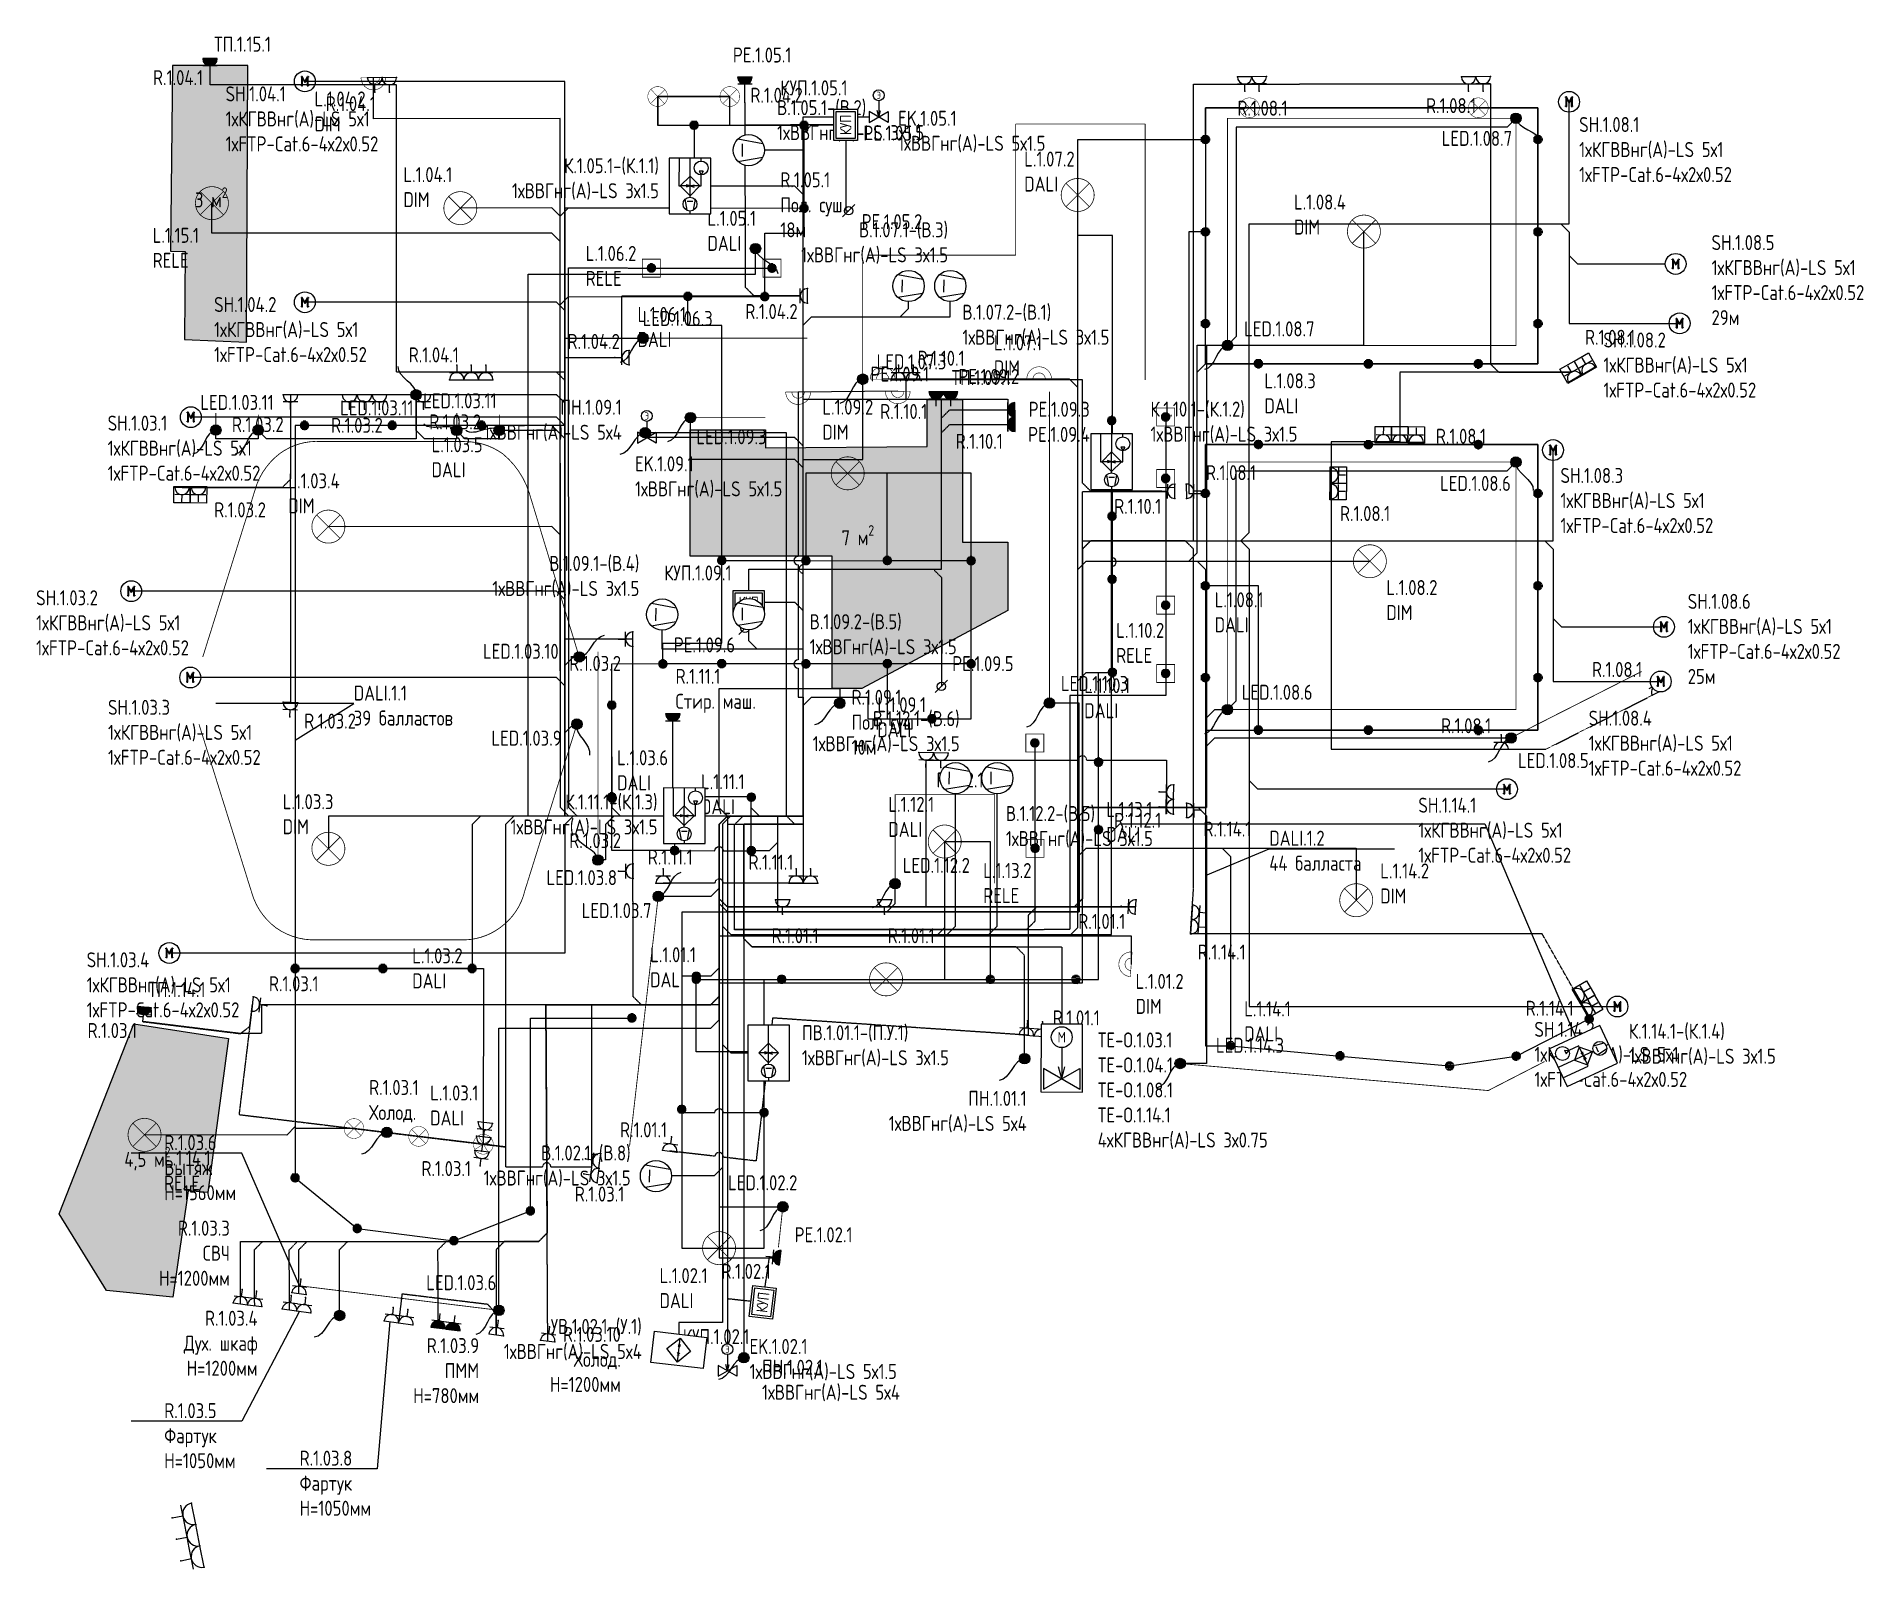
# Model space of a CAD drawing. Header units: millimetres. Extents: x -319117 to 390055, y -324103 to 270462.
# Drawn here: x 7328 to 29245, y 42167 to 60592 of the extents above; entities that cross this region are included whole.
import ezdxf
from ezdxf import colors
from ezdxf.entities.mleader import LeaderData, LeaderLine
from ezdxf.enums import TextEntityAlignment as Align
from ezdxf.math import Vec2, Vec3

# ---------------------------------------------------------------- set-up
doc = ezdxf.new("R2010")
doc.units = ezdxf.units.MM
doc.set_wipeout_variables(frame=1)
doc.linetypes.add('ШТРИХОВАЯ', pattern=[0.75, 0.5, -0.25])
for name, color, linetype in [('0_UNC_1 РП. Трассы', 1, 'Continuous'), ('0_UNC_10 Доп. Оборудование', 1, 'Continuous'), ('0_UNC_10.2 Доп. Оборудование ОВиК', 1, 'Continuous'), ('0_UNC_10.2 Доп. Трассы  ОВиК', 1, 'Continuous'), ('0_UNC_11 Мот. Оборудование', 1, 'Continuous'), ('0_UNC_11 Мот. Трассы', 1, 'Continuous'), ('0_UNC_12 ДСУП. Оборудование', 104, 'Continuous'), ('0_UNC_12 ДСУП. Трассы', 104, 'Continuous'), ('0_UNC_2 Розетки. Трассы', 10, 'Continuous'), ('0_UNC_3.1 Свет. Трассы', 1, 'Continuous'), ('0_UNC_3.2 DALI. Трассы', 210, 'Continuous'), ('0_UNC_4 LED. Оборудование', 1, 'Continuous'), ('0_UNC_4 LED. Трассы', 5, 'Continuous'), ('0_UNC_7 ТП. Оборудование', 1, 'Continuous'), ('0_UNC_7 ТП. Трассы', 1, 'Continuous')]:
    doc.layers.add(name, color=color, linetype=linetype)
doc.layers.add('0_UNC_2 Розетки. Оборудование', color=7, linetype='Continuous', true_color=0x991b1e)
doc.layers.add('0_UNC_3.1 Свет. Оборудование', color=7, linetype='Continuous', true_color=0x991b1e)
doc.styles.add('UNC_GOST_Scheme', font='gosta_w.shx')
doc.styles.add('Unecom', font='GOST2304A.ttf', dxfattribs={"height": 2.5})
doc.styles.add('Unecom 2', font='GOST2304A.ttf', dxfattribs={"height": 2})
doc.styles.add('СПДС1.8', font='isocpeur.ttf', dxfattribs={"width": 0.8, "height": 1.8})
doc.linetypes.add('зигзаг', pattern='A,0.00254,-5.08,[131,ltypeshp.shx,S=5.08,R=0,X=-5.08,Y=0],-10.16,[131,ltypeshp.shx,S=5.08,R=180,X=5.08,Y=0],-5.08', length=20.32254)
pattern_1 = [(0, (-2.5674, 3.856), (0, 6.985), [5.08, -1.905]), (90, (-2.5674, 3.856), (-6.985, 4e-16), [5.08, -1.905])]

msp = doc.modelspace()

# ---------------------------------------------------------------- texts
at = {"layer": '0_UNC_10.2 Доп. Оборудование ОВиК', "color": 0, "ltscale": 2, "char_height": 180, "attachment_point": 1, "style": 'Unecom'}
for s, insert, width in [('В.1.05.1-(В.2)\\P1хВВГнг(А)-LS 3х1.5', (16212, 59829), 2296.45), ('\\pxqr;К.1.05.1-(К.1.1)\\P1хВВГнг(А)-LS 3х1.5', (12603, 59132), 2191.66), ('\\pxqr;В.1.07.1-(В.3)\\P1хВВГнг(А)-LS 3х1.5', (15663, 58363), 2600.29), ('В.1.07.2-(В.1)\\P1хВВГнг(А)-LS 3х1.5', (18435, 57375), 2478.75), ('\\pxqr;ПН.1.09.1\\P1хВВГнг(А)-LS 5х4', (12116, 56235), 2232.5), ('К.1.10.1-(К.1.2)\\P1хВВГнг(А)-LS 3х1.5', (20691, 56212), 1974.02), ('\\pxqr;В.1.09.1-(В.4)\\P1хВВГнг(А)-LS 3х1.5', (12371, 54361), 2188.52), ('В.1.09.2-(В.5)\\P1хВВГнг(А)-LS 3х1.5', (16603, 53662), 2257.51), ('\\pxqr;В.1.12.1-(В.6)\\P1хВВГнг(А)-LS 3х1.5', (16315, 52499), 2087.23), ('\\pxqr;К.1.11.1-(К.1.3)\\P1хВВГнг(А)-LS 3х1.5', (12933, 51500), 1844.35), ('В.1.12.2-(В.5)\\P1хВВГнг(А)-LS 3х1.5', (18957, 51361), 2318.54), ('ПВ.1.01.1-(П.У.1)\\P1хВВГнг(А)-LS 3х1.5', (16510, 48732), 2357.66), ('\\pxql;ТЕ-О.1.03.1\\PТЕ-О.1.04.1\\PТЕ-О.1.08.1\\PТЕ-О.1.14.1\\P4хКГВВнг(А)-LS 3х0.75', (20059, 48645), 2232.5), ('\\pxqr;ПН.1.01.1\\P1хВВГнг(А)-LS 5х4', (16974, 47944), 2232.5), ('\\pxqr;В.1.02.1-(В.8)\\P1хВВГнг(А)-LS 3х1.5', (12597, 47289), 1858.26), ('\\pxqr;УВ.1.02.1-(У.1)\\P1хВВГнг(А)-LS 5х4', (12356, 45208), 2232.5), ('\\pxql;ПН.1.02.1\\P1хВВГнг(А)-LS 5х4', (16031, 44719), 2232.5)]:
    msp.add_mtext(s, dxfattribs=dict(at, insert=insert, width=width))
at = {"layer": '0_UNC_11 Мот. Оборудование', "color": 0, "ltscale": 2, "char_height": 180, "attachment_point": 1, "style": 'Unecom'}
for s, insert, width in [('EK.1.05.1\\P\\pxql;1хВВГнг(А)-LS 5х1.5', (17664, 59701), 1905.22), ('SH.1.08.5\\P\\pxql;1хКГВВнг(А)-LS 5х1\\P1хFTP-Cat.6-4х2х0.52\\P29м', (27422, 58210), 2508.43), ('EK.1.09.1\\P\\pxql;1хВВГнг(А)-LS 5х1.5', (14508, 55556), 1905.22), ('SH.1.08.6\\P\\pxql;1хКГВВнг(А)-LS 5х1\\P1хFTP-Cat.6-4х2х0.52\\P25м', (27137, 53906), 2186.33), ('SH.1.03.3\\P\\pxql;1хКГВВнг(А)-LS 5х1\\P1хFTP-Cat.6-4х2х0.52', (8185, 52635), 3243.06), ('SH.1.08.4\\P\\pxql;1хКГВВнг(А)-LS 5х1\\P1хFTP-Cat.6-4х2х0.52', (25948, 52505), 2186.33), ('EK.1.02.1\\P\\pxql;1хВВГнг(А)-LS 5х1.5', (15882, 44968), 1905.22)]:
    msp.add_mtext(s, dxfattribs=dict(at, insert=insert, width=width))
at = {"layer": '0_UNC_12 ДСУП. Оборудование', "color": 0, "ltscale": 2, "char_height": 180, "width": 529.55, "attachment_point": 1, "style": 'Unecom'}
for s, insert in [('PE.1.05.1', (15682, 60460)), ('КУП.1.05.1', (16251, 60066)), ('PE.1.05.1', (17247, 59523)), ('PE.1.05.2', (17226, 58461)), ('PE.1.09.1', (17333, 56633)), ('PE.1.09.2', (18387, 56604)), ('PE.1.09.3', (19230, 56210)), ('PE.1.09.4', (19224, 55909)), ('КУП.1.09.1', (14858, 54247)), ('PE.1.09.6', (14973, 53384)), ('PE.1.09.5', (18313, 53159)), ('PE.1.02.1', (16422, 46308)), ('КУП.1.02.1', (15081, 45086))]:
    msp.add_mtext(s, dxfattribs=dict(at, insert=insert))
at = {"layer": '0_UNC_2 Розетки. Трассы', "color": 0, "ltscale": 2, "char_height": 180, "attachment_point": 1, "style": 'Unecom'}
for s, insert, width in [('R.1.04.1', (8725, 60189), 529.55), ('R.1.04.1', (10797, 59877), 529.55), ('R.1.04.2', (15892, 59978), 529.55), ('R.1.08.1', (23997, 59853), 529.55), ('R.1.08.1', (21734, 59822), 529.55), ('R.1.05.1\\PПол. суш\\P18м', (16251, 58963), 1076.56), ('R.1.04.2', (15831, 57383), 529.55), ('R.1.04.2', (13698, 57024), 529.55), ('R.1.08.1', (25904, 57074), 529.55), ('R.1.04.1', (11793, 56863), 529.55), ('R.1.10.1', (17897, 56823), 529.55), ('R.1.10.1', (17449, 56184), 529.55), ('R.1.03.2', (9672, 56027), 529.55), ('R.1.03.2', (10861, 56018), 529.55), ('R.1.03.2', (12039, 56059), 529.55), ('R.1.10.1', (18355, 55826), 529.55), ('R.1.08.1', (24115, 55887), 529.55), ('R.1.08.1', (21357, 55450), 529.55), ('R.1.10.1', (20256, 55046), 529.55), ('R.1.03.2', (9459, 55004), 529.55), ('R.1.08.1', (22965, 54960), 529.55), ('R.1.03.2', (13719, 53162), 529.55), ('R.1.08.1', (25988, 53089), 529.55), ('R.1.11.1\\PСтир. маш.', (14994, 53007), 1076.56), ('R.1.09.1\\PПол. суш\\P10м', (17105, 52756), 1076.56), ('R.1.03.2', (10539, 52470), 529.55), ('R.1.08.1', (24177, 52414), 529.55), ('R.1.12.1', (18124, 51764), 529.55), ('R.1.12.1', (20256, 51280), 529.55), ('R.1.14.1', (21327, 51175), 529.55), ('R.1.03.2', (13719, 51036), 529.55), ('R.1.11.1', (14661, 50838), 529.55), ('R.1.11.1', (15869, 50777), 529.55), ('R.1.01.1', (19825, 50067), 529.55), ('R.1.01.1', (16146, 49895), 529.55), ('R.1.01.1', (17539, 49895), 529.55), ('R.1.14.1', (21259, 49699), 529.55), ('R.1.03.1', (10116, 49319), 529.55), ('R.1.01.1', (19519, 48910), 529.55), ('R.1.14.1', (25193, 49025), 529.55), ('R.1.03.1', (7940, 48758), 529.55), ('R.1.03.1\\PХолод.', (11318, 48075), 529.55), ('R.1.01.1', (14328, 47567), 529.55), ('R.1.03.1', (11946, 47102), 529.55), ('R.1.03.1', (13785, 46796), 529.55), ('\\pxqr;R.1.03.3 СВЧ\\PH=1200мм', (8950, 46387), 697.56), ('R.1.02.1', (15545, 45869), 529.55), ('\\pxqr;R.1.03.4 Дух. шкаф\\PH=1200мм', (8958, 45307), 1021.76), ('\\pxqr;R.1.03.9 ПММ\\PH=780мм', (11616, 44978), 1021.76), ('\\pxqr;R.1.03.10 Холод.\\PH=1200мм', (13316, 45113), 1021.76)]:
    msp.add_mtext(s, dxfattribs=dict(at, insert=insert, width=width))
at = {"layer": '0_UNC_3.1 Свет. Оборудование', "color": 0, "ltscale": 2, "char_height": 180, "width": 529.55, "attachment_point": 1, "style": 'Unecom'}
for s, insert in [('L.1.07.2\\PDALI', (19177, 59212)), ('L.1.04.1\\PDIM', (11729, 59025)), ('L.1.08.4\\PDIM', (22413, 58696)), ('L.1.05.1\\PDALI', (15377, 58501)), ('L.1.15.1\\PRELE', (8721, 58297)), ('L.1.06.2\\PRELE', (13916, 58080)), ('L.1.06.1\\PDALI', (14538, 57348)), ('L.1.07.1\\PDIM', (18813, 57007)), ('L.1.08.3\\PDALI', (22058, 56552)), ('L.1.09.2\\PDIM', (16755, 56236)), ('L.1.03.5\\PDALI', (12067, 55785)), ('L.1.03.4\\PDIM', (10349, 55352)), ('L.1.08.1\\PDALI', (21461, 53925)), ('L.1.08.2\\PDIM', (23521, 54072)), ('L.1.10.2\\PRELE', (20280, 53558)), ('L.1.10.1\\PDALI', (19897, 52895)), ('L.1.09.1\\PDALI', (17415, 52666)), ('L.1.03.6\\PDALI', (14293, 52030)), ('L.1.11.1\\PDALI', (15299, 51743)), ('L.1.03.3\\PDIM', (10281, 51503)), ('L.1.12.1\\PDALI', (17547, 51471)), ('L.1.13.1\\PDALI', (20162, 51410)), ('L.1.13.2\\PRELE', (18685, 50677)), ('L.1.14.2\\PDIM', (23448, 50672)), ('L.1.03.2\\PDALI', (11835, 49654)), ('L.1.01.1\\PDALI', (14689, 49667)), ('L.1.01.2\\PDIM', (20513, 49348)), ('L.1.14.1\\PDALI', (21816, 49018)), ('L.1.03.1\\PDALI', (12050, 48009)), ('L.1.14.1\\PRELE', (8857, 47228)), ('L.1.02.1\\PDALI', (14802, 45818))]:
    msp.add_mtext(s, dxfattribs=dict(at, insert=insert))
at = {"layer": '0_UNC_4 LED. Оборудование', "color": 0, "ltscale": 2, "char_height": 180, "attachment_point": 1, "style": 'Unecom'}
for s, insert, width in [('LED.1.08.7', (24185, 59460), 529.55), ('LED.1.06.3', (14599, 57300), 529.55), ('LED.1.08.7', (21815, 57175), 529.55), ('LED.1.07.3', (17406, 56779), 558.94), ('LED.1.03.11', (10970, 56227), 529.55), ('LED.1.03.11', (11966, 56312), 529.55), ('LED.1.09.3', (15243, 55881), 529.55), ('LED.1.08.6', (24166, 55321), 529.55), ('LED.1.03.10', (12684, 53307), 529.55), ('LED.1.10.3', (19617, 52921), 529.55), ('LED.1.08.6', (21787, 52816), 529.55), ('LED.1.03.9', (12785, 52265), 529.55), ('LED.1.08.5', (25100, 51997), 529.55), ('LED.1.12.2', (17720, 50739), 529.55), ('LED.1.03.8', (13446, 50592), 529.55), ('LED.1.03.7', (13868, 50197), 529.55), ('LED.1.14.3', (21476, 48581), 529.55), ('LED.1.02.2', (15624, 46932), 529.55), ('LED.1.03.6', (12003, 45733), 529.55)]:
    msp.add_mtext(s, dxfattribs=dict(at, insert=insert, width=width))
at = {"layer": '0_UNC_7 ТП. Оборудование', "color": 0, "ltscale": 2, "char_height": 180, "width": 529.55, "attachment_point": 5, "style": 'Unecom'}
for s, insert in [('\\A1;ТП.1.15.1', (9799, 60500)), ('\\A1;3 м{\\H0.7x;\\S2^ ;}', (9424, 58662)), ('\\A1;ТП.1.09.1', (18660, 56500)), ('\\A1;7 м{\\H0.7x;\\S2^ ;}', (17181, 54610)), ('\\A1;ТП.1.14.1', (9012, 49159)), ('\\A1;4,5 м{\\H0.7x;\\S2^ ;}', (8658, 47132))]:
    msp.add_mtext(s, dxfattribs=dict(at, insert=insert))

# ---------------------------------------------------------------- blocks, each defined once
blk = doc.blocks.new('*U322')
at = {"color": 0, "linetype": 'ByBlock', "lineweight": -2}
for points in [[(-1.74, 1.73), (1.73, 1.74)], [(-1.74, -0.01), (1.74, 0.01)]]:
    blk.add_lwpolyline(points, dxfattribs=at)
at = {"color": 0, "ltscale": 0.4}
blk.add_lwpolyline([(-0.01, 3.47), (-0.01, 1.74)], dxfattribs=at)
at = {"color": 0, "linetype": 'ByBlock', "lineweight": -2}
blk.add_arc((0, 0), 1.74, 0.1914, 180.1914, dxfattribs=at)
for p in [(-0.01, 3.47), (1.74, 0.01), (-1.74, -0.01)]:
    blk.add_point(p, dxfattribs=at)
at = {"color": 18, "true_color": 0x000000, "style": 'Unecom'}
for tag, p in [('ГРУППА', (-11.54, 7.18)), ('НАЗНАЧЕНИЕ', (-11.54, 4.23))]:
    blk.add_attdef(tag, p, '', height=2.5, dxfattribs=at)
at = {"layer": 'Defpoints', "style": 'Unecom'}
for tag, p in [('МОДЕЛЬ', (-12.97, 2.27)), ('АТРИБУТ', (-12.97, -0.68))]:
    blk.add_attdef(tag, p, '', height=2.5, dxfattribs=at)
blk = doc.blocks.new('*U317')
at = {"color": 0, "linetype": 'ByBlock', "lineweight": -2}
for points in [[(-1.74, 1.73), (1.73, 1.74)], [(-1.74, -0.01), (1.74, 0.01)]]:
    blk.add_lwpolyline(points, dxfattribs=at)
at = {"color": 0, "ltscale": 0.4}
blk.add_lwpolyline([(-0.01, 3.47), (-0.01, 1.74)], dxfattribs=at)
at = {"color": 0, "linetype": 'ByBlock', "lineweight": -2}
blk.add_arc((0, 0), 1.74, 0.1914, 180.1914, dxfattribs=at)
for p in [(-0.01, 3.47), (1.74, 0.01), (-1.74, -0.01)]:
    blk.add_point(p, dxfattribs=at)
at = {"color": 18, "true_color": 0x000000, "style": 'Unecom'}
for tag, p in [('ГРУППА', (-11.54, 7.18)), ('НАЗНАЧЕНИЕ', (-11.54, 4.23))]:
    blk.add_attdef(tag, p, '', height=2.5, dxfattribs=at)
at = {"layer": 'Defpoints', "style": 'Unecom'}
for tag, p in [('МОДЕЛЬ', (-12.97, 2.27)), ('АТРИБУТ', (-12.97, -0.68))]:
    blk.add_attdef(tag, p, '', height=2.5, dxfattribs=at)
blk = doc.blocks.new('*U312')
at = {"ltscale": 0.4}
h = blk.add_hatch(color=0, dxfattribs=at)
h.dxf.hatch_style = 1
h.paths.add_polyline_path([(-0.01, 1.74, 0.414214), (-1.74, -0.01), (0, 0)])
h = blk.add_hatch(color=0, dxfattribs=at)
h.dxf.hatch_style = 1
h.paths.add_polyline_path([(-0.01, 1.74), (0, 0), (1.74, 0.01, 0.414214)])
at = {"color": 0, "linetype": 'ByBlock', "lineweight": -2}
for points in [[(-1.74, 1.73), (1.73, 1.74)], [(-1.74, -0.01), (1.74, 0.01)]]:
    blk.add_lwpolyline(points, dxfattribs=at)
at = {"color": 0, "ltscale": 0.4}
blk.add_lwpolyline([(-0.01, 3.47), (-0.01, 1.74)], dxfattribs=at)
at = {"color": 0, "linetype": 'ByBlock', "lineweight": -2}
blk.add_arc((0, 0), 1.74, 0.1914, 180.1914, dxfattribs=at)
at = {"color": 18, "true_color": 0x000000, "style": 'Unecom'}
for tag, p in [('ГРУППА', (-11.54, 7.18)), ('НАЗНАЧЕНИЕ', (-11.54, 4.23))]:
    blk.add_attdef(tag, p, '', height=2.5, dxfattribs=at)
at = {"layer": 'Defpoints', "style": 'Unecom'}
for tag, p in [('МОДЕЛЬ', (-12.97, 2.27)), ('АТРИБУТ', (-12.97, -0.68))]:
    blk.add_attdef(tag, p, '', height=2.5, dxfattribs=at)
blk = doc.blocks.new('*U313')
at = {"color": 0, "linetype": 'ByBlock', "lineweight": -2}
for points in [[(1.74, 0), (-1.74, 0)], [(1.74, -1.74), (-1.74, -1.74)]]:
    blk.add_lwpolyline(points, dxfattribs=at)
at = {"color": 0, "ltscale": 0.4}
blk.add_lwpolyline([(0, -3.47), (0, -1.74)], dxfattribs=at)
at = {"color": 0, "linetype": 'ByBlock', "lineweight": -2}
blk.add_arc((0, 0), 1.74, 180, 0, dxfattribs=at)
for p in [(1.74, 0), (-1.74, 0), (0, -3.47)]:
    blk.add_point(p, dxfattribs=at)
at = {"color": 18, "true_color": 0x000000, "style": 'Unecom'}
for tag, p in [('ГРУППА', (-11.54, 7.18)), ('НАЗНАЧЕНИЕ', (-11.54, 4.23))]:
    blk.add_attdef(tag, p, '', height=2.5, dxfattribs=at)
at = {"layer": 'Defpoints', "style": 'Unecom'}
for tag, p in [('МОДЕЛЬ', (-12.97, 2.27)), ('АТРИБУТ', (-12.97, -0.68))]:
    blk.add_attdef(tag, p, '', height=2.5, dxfattribs=at)
blk = doc.blocks.new('*U318')
at = {"color": 0, "linetype": 'ByBlock', "lineweight": -2}
for points in [[(1.74, 0), (-1.74, 0)], [(1.74, -1.74), (-1.74, -1.74)]]:
    blk.add_lwpolyline(points, dxfattribs=at)
at = {"color": 0, "ltscale": 0.4}
blk.add_lwpolyline([(0, -3.47), (0, -1.74)], dxfattribs=at)
at = {"color": 0, "linetype": 'ByBlock', "lineweight": -2}
blk.add_arc((0, 0), 1.74, 180, 0, dxfattribs=at)
for p in [(1.74, 0), (-1.74, 0), (0, -3.47)]:
    blk.add_point(p, dxfattribs=at)
at = {"color": 18, "true_color": 0x000000, "style": 'Unecom'}
for tag, p in [('ГРУППА', (-11.54, 7.18)), ('НАЗНАЧЕНИЕ', (-11.54, 4.23))]:
    blk.add_attdef(tag, p, '', height=2.5, dxfattribs=at)
at = {"layer": 'Defpoints', "style": 'Unecom'}
for tag, p in [('МОДЕЛЬ', (-12.97, 2.27)), ('АТРИБУТ', (-12.97, -0.68))]:
    blk.add_attdef(tag, p, '', height=2.5, dxfattribs=at)
blk = doc.blocks.new('*U320')
at = {"color": 0, "linetype": 'ByBlock', "lineweight": -2}
for points in [[(1.74, 0), (-1.74, 0)], [(1.74, -1.74), (-1.74, -1.74)]]:
    blk.add_lwpolyline(points, dxfattribs=at)
at = {"color": 0, "ltscale": 0.4}
blk.add_lwpolyline([(0, -3.47), (0, -1.74)], dxfattribs=at)
at = {"color": 0, "linetype": 'ByBlock', "lineweight": -2}
blk.add_arc((0, 0), 1.74, 180, 0, dxfattribs=at)
for p in [(1.74, 0), (-1.74, 0), (0, -3.47)]:
    blk.add_point(p, dxfattribs=at)
at = {"color": 18, "true_color": 0x000000, "style": 'Unecom'}
for tag, p in [('ГРУППА', (-11.54, 7.18)), ('НАЗНАЧЕНИЕ', (-11.54, 4.23))]:
    blk.add_attdef(tag, p, '', height=2.5, dxfattribs=at)
at = {"layer": 'Defpoints', "style": 'Unecom'}
for tag, p in [('МОДЕЛЬ', (-12.97, 2.27)), ('АТРИБУТ', (-12.97, -0.68))]:
    blk.add_attdef(tag, p, '', height=2.5, dxfattribs=at)
blk = doc.blocks.new('*U321')
at = {"color": 0, "linetype": 'ByBlock', "lineweight": -2}
for points in [[(0, 1.74), (0, -1.74)], [(1.74, 1.74), (1.74, -1.74)]]:
    blk.add_lwpolyline(points, dxfattribs=at)
at = {"color": 0, "ltscale": 0.4}
blk.add_lwpolyline([(3.47, 0), (1.74, 0)], dxfattribs=at)
at = {"color": 0, "linetype": 'ByBlock', "lineweight": -2}
blk.add_arc((0, 0), 1.74, 269.9851, 89.9851, dxfattribs=at)
for p in [(0, 1.74), (0, -1.74), (3.47, 0)]:
    blk.add_point(p, dxfattribs=at)
at = {"color": 18, "true_color": 0x000000, "style": 'Unecom'}
for tag, p in [('ГРУППА', (-11.54, 7.18)), ('НАЗНАЧЕНИЕ', (-11.54, 4.23))]:
    blk.add_attdef(tag, p, '', height=2.5, dxfattribs=at)
at = {"layer": 'Defpoints', "style": 'Unecom'}
for tag, p in [('МОДЕЛЬ', (-12.97, 2.27)), ('АТРИБУТ', (-12.97, -0.68))]:
    blk.add_attdef(tag, p, '', height=2.5, dxfattribs=at)
blk = doc.blocks.new('*U319')
at = {"color": 0, "linetype": 'ByBlock', "lineweight": -2}
for points in [[(0, 1.74), (0, -1.74)], [(1.74, 1.74), (1.74, -1.74)]]:
    blk.add_lwpolyline(points, dxfattribs=at)
at = {"color": 0, "ltscale": 0.4}
blk.add_lwpolyline([(3.47, 0), (1.74, 0)], dxfattribs=at)
at = {"color": 0, "linetype": 'ByBlock', "lineweight": -2}
blk.add_arc((0, 0), 1.74, 269.9851, 89.9851, dxfattribs=at)
for p in [(0, 1.74), (0, -1.74), (3.47, 0)]:
    blk.add_point(p, dxfattribs=at)
at = {"color": 18, "true_color": 0x000000, "style": 'Unecom'}
for tag, p in [('ГРУППА', (-11.54, 7.18)), ('НАЗНАЧЕНИЕ', (-11.54, 4.23))]:
    blk.add_attdef(tag, p, '', height=2.5, dxfattribs=at)
at = {"layer": 'Defpoints', "style": 'Unecom'}
for tag, p in [('МОДЕЛЬ', (-12.97, 2.27)), ('АТРИБУТ', (-12.97, -0.68))]:
    blk.add_attdef(tag, p, '', height=2.5, dxfattribs=at)
blk = doc.blocks.new('*U314')
at = {"color": 0, "linetype": 'ByBlock', "lineweight": -2}
for points in [[(1.74, 0), (-1.74, 0)], [(1.74, -1.74), (-1.74, -1.74)]]:
    blk.add_lwpolyline(points, dxfattribs=at)
at = {"color": 0, "ltscale": 0.4}
blk.add_lwpolyline([(0, -3.47), (0, -1.74)], dxfattribs=at)
at = {"color": 0, "linetype": 'ByBlock', "lineweight": -2}
blk.add_arc((0, 0), 1.74, 180, 360, dxfattribs=at)
for p in [(-1.74, 0), (0, -3.47), (1.74, 0)]:
    blk.add_point(p, dxfattribs=at)
at = {"color": 18, "true_color": 0x000000, "style": 'Unecom'}
for tag, p in [('ГРУППА', (-11.54, 7.18)), ('НАЗНАЧЕНИЕ', (-11.54, 4.23))]:
    blk.add_attdef(tag, p, '', height=2.5, dxfattribs=at)
at = {"layer": 'Defpoints', "style": 'Unecom'}
for tag, p in [('МОДЕЛЬ', (-12.97, 2.27)), ('АТРИБУТ', (-12.97, -0.68))]:
    blk.add_attdef(tag, p, '', height=2.5, dxfattribs=at)
blk = doc.blocks.new('*U315')
at = {"color": 0, "linetype": 'ByBlock', "lineweight": -2}
for points in [[(1.74, 0), (-1.74, 0)], [(1.74, -1.74), (-1.74, -1.74)]]:
    blk.add_lwpolyline(points, dxfattribs=at)
at = {"color": 0, "ltscale": 0.4}
blk.add_lwpolyline([(0, -3.47), (0, -1.74)], dxfattribs=at)
at = {"color": 0, "linetype": 'ByBlock', "lineweight": -2}
blk.add_arc((0, 0), 1.74, 180, 360, dxfattribs=at)
for p in [(-1.74, 0), (0, -3.47), (1.74, 0)]:
    blk.add_point(p, dxfattribs=at)
at = {"color": 18, "true_color": 0x000000, "style": 'Unecom'}
for tag, p in [('ГРУППА', (-11.54, 7.18)), ('НАЗНАЧЕНИЕ', (-11.54, 4.23))]:
    blk.add_attdef(tag, p, '', height=2.5, dxfattribs=at)
at = {"layer": 'Defpoints', "style": 'Unecom'}
for tag, p in [('МОДЕЛЬ', (-12.97, 2.27)), ('АТРИБУТ', (-12.97, -0.68))]:
    blk.add_attdef(tag, p, '', height=2.5, dxfattribs=at)
blk = doc.blocks.new('*U316')
at = {"color": 0, "linetype": 'ByBlock', "lineweight": -2}
for points in [[(-1.74, 1.73), (1.73, 1.74)], [(-1.74, -0.01), (1.74, 0.01)]]:
    blk.add_lwpolyline(points, dxfattribs=at)
at = {"color": 0, "ltscale": 0.4}
blk.add_lwpolyline([(-0.01, 3.47), (-0.01, 1.74)], dxfattribs=at)
at = {"color": 0, "linetype": 'ByBlock', "lineweight": -2}
blk.add_arc((0, 0), 1.74, 0.1914, 180.1914, dxfattribs=at)
for p in [(-0.01, 3.47), (1.74, 0.01), (-1.74, -0.01)]:
    blk.add_point(p, dxfattribs=at)
at = {"color": 18, "true_color": 0x000000, "style": 'Unecom'}
for tag, p in [('ГРУППА', (-11.54, 7.18)), ('НАЗНАЧЕНИЕ', (-11.54, 4.23))]:
    blk.add_attdef(tag, p, '', height=2.5, dxfattribs=at)
at = {"layer": 'Defpoints', "style": 'Unecom'}
for tag, p in [('МОДЕЛЬ', (-12.97, 2.27)), ('АТРИБУТ', (-12.97, -0.68))]:
    blk.add_attdef(tag, p, '', height=2.5, dxfattribs=at)
blk = doc.blocks.new('*U327')
at = {"color": 0, "linetype": 'ByBlock', "lineweight": -2}
for points in [[(-1.74, 1.73), (1.73, 1.74)], [(-1.74, -0.01), (1.74, 0.01)]]:
    blk.add_lwpolyline(points, dxfattribs=at)
at = {"color": 0, "ltscale": 0.4}
blk.add_lwpolyline([(-0.01, 3.47), (-0.01, 1.74)], dxfattribs=at)
at = {"color": 0, "linetype": 'ByBlock', "lineweight": -2}
blk.add_arc((0, 0), 1.74, 0.1914, 180.1914, dxfattribs=at)
for p in [(-0.01, 3.47), (1.74, 0.01), (-1.74, -0.01)]:
    blk.add_point(p, dxfattribs=at)
at = {"color": 18, "true_color": 0x000000, "style": 'Unecom'}
for tag, p in [('ГРУППА', (-11.54, 7.18)), ('НАЗНАЧЕНИЕ', (-11.54, 4.23))]:
    blk.add_attdef(tag, p, '', height=2.5, dxfattribs=at)
at = {"layer": 'Defpoints', "style": 'Unecom'}
for tag, p in [('МОДЕЛЬ', (-12.97, 2.27)), ('АТРИБУТ', (-12.97, -0.68))]:
    blk.add_attdef(tag, p, '', height=2.5, dxfattribs=at)
blk = doc.blocks.new('*U328')
at = {"color": 0, "linetype": 'ByBlock', "lineweight": -2}
for points in [[(-1.74, 1.73), (1.73, 1.74)], [(-1.74, -0.01), (1.74, 0.01)]]:
    blk.add_lwpolyline(points, dxfattribs=at)
at = {"color": 0, "ltscale": 0.4}
blk.add_lwpolyline([(-0.01, 3.47), (-0.01, 1.74)], dxfattribs=at)
at = {"color": 0, "linetype": 'ByBlock', "lineweight": -2}
blk.add_arc((0, 0), 1.74, 0.1914, 180.1914, dxfattribs=at)
for p in [(-0.01, 3.47), (1.74, 0.01), (-1.74, -0.01)]:
    blk.add_point(p, dxfattribs=at)
at = {"color": 18, "true_color": 0x000000, "style": 'Unecom'}
for tag, p in [('ГРУППА', (-11.54, 7.18)), ('НАЗНАЧЕНИЕ', (-11.54, 4.23))]:
    blk.add_attdef(tag, p, '', height=2.5, dxfattribs=at)
at = {"layer": 'Defpoints', "style": 'Unecom'}
for tag, p in [('МОДЕЛЬ', (-12.97, 2.27)), ('АТРИБУТ', (-12.97, -0.68))]:
    blk.add_attdef(tag, p, '', height=2.5, dxfattribs=at)
blk = doc.blocks.new('*U329')
at = {"color": 0, "linetype": 'ByBlock', "lineweight": -2}
for points in [[(-1.74, 1.73), (1.73, 1.74)], [(-1.74, -0.01), (1.74, 0.01)]]:
    blk.add_lwpolyline(points, dxfattribs=at)
at = {"color": 0, "ltscale": 0.4}
blk.add_lwpolyline([(-0.01, 3.47), (-0.01, 1.74)], dxfattribs=at)
at = {"color": 0, "linetype": 'ByBlock', "lineweight": -2}
blk.add_arc((0, 0), 1.74, 0.1914, 180.1914, dxfattribs=at)
for p in [(-0.01, 3.47), (1.74, 0.01), (-1.74, -0.01)]:
    blk.add_point(p, dxfattribs=at)
at = {"color": 18, "true_color": 0x000000, "style": 'Unecom'}
for tag, p in [('ГРУППА', (-11.54, 7.18)), ('НАЗНАЧЕНИЕ', (-11.54, 4.23))]:
    blk.add_attdef(tag, p, '', height=2.5, dxfattribs=at)
at = {"layer": 'Defpoints', "style": 'Unecom'}
for tag, p in [('МОДЕЛЬ', (-12.97, 2.27)), ('АТРИБУТ', (-12.97, -0.68))]:
    blk.add_attdef(tag, p, '', height=2.5, dxfattribs=at)
blk = doc.blocks.new('*U333')
at = {"color": 0, "ltscale": 0.4}
blk.add_lwpolyline([(1.98, -0.23), (-1.97, -0.24), (-1.99, 3.71), (1.96, 3.72)], close=True, dxfattribs=at)
at = {"color": 0, "linetype": 'ByBlock', "lineweight": -2}
for points in [[(-1.74, 1.73), (1.73, 1.74)], [(-1.74, -0.01), (1.74, 0.01)]]:
    blk.add_lwpolyline(points, dxfattribs=at)
at = {"color": 0, "ltscale": 0.4}
blk.add_lwpolyline([(-0.01, 3.47), (-0.01, 1.74)], dxfattribs=at)
at = {"color": 0, "linetype": 'ByBlock', "lineweight": -2}
blk.add_arc((0, 0), 1.74, 0.1914, 180.1914, dxfattribs=at)
at = {"color": 18, "true_color": 0x000000, "style": 'Unecom'}
for tag, p in [('ГРУППА', (-11.54, 7.18)), ('НАЗНАЧЕНИЕ', (-11.54, 4.23))]:
    blk.add_attdef(tag, p, '', height=2.5, dxfattribs=at)
at = {"layer": 'Defpoints', "style": 'Unecom'}
for tag, p in [('МОДЕЛЬ', (-12.97, 2.27)), ('АТРИБУТ', (-12.97, -0.68))]:
    blk.add_attdef(tag, p, '', height=2.5, dxfattribs=at)
blk = doc.blocks.new('*U330')
at = {"color": 0, "ltscale": 0.4}
blk.add_lwpolyline([(1.98, -0.23), (-1.97, -0.24), (-1.99, 3.71), (1.96, 3.72)], close=True, dxfattribs=at)
at = {"color": 0, "linetype": 'ByBlock', "lineweight": -2}
for points in [[(-1.74, 1.73), (1.73, 1.74)], [(-1.74, -0.01), (1.74, 0.01)]]:
    blk.add_lwpolyline(points, dxfattribs=at)
at = {"color": 0, "ltscale": 0.4}
blk.add_lwpolyline([(-0.01, 3.47), (-0.01, 1.74)], dxfattribs=at)
at = {"color": 0, "linetype": 'ByBlock', "lineweight": -2}
blk.add_arc((0, 0), 1.74, 0.1914, 180.1914, dxfattribs=at)
at = {"color": 18, "true_color": 0x000000, "style": 'Unecom'}
for tag, p in [('ГРУППА', (-11.54, 7.18)), ('НАЗНАЧЕНИЕ', (-11.54, 4.23))]:
    blk.add_attdef(tag, p, '', height=2.5, dxfattribs=at)
at = {"layer": 'Defpoints', "style": 'Unecom'}
for tag, p in [('МОДЕЛЬ', (-12.97, 2.27)), ('АТРИБУТ', (-12.97, -0.68))]:
    blk.add_attdef(tag, p, '', height=2.5, dxfattribs=at)
blk = doc.blocks.new('*U331')
at = {"color": 0, "ltscale": 0.4}
blk.add_lwpolyline([(1.98, -0.23), (-1.97, -0.24), (-1.99, 3.71), (1.96, 3.72)], close=True, dxfattribs=at)
at = {"color": 0, "linetype": 'ByBlock', "lineweight": -2}
for points in [[(-1.74, 1.73), (1.73, 1.74)], [(-1.74, -0.01), (1.74, 0.01)]]:
    blk.add_lwpolyline(points, dxfattribs=at)
at = {"color": 0, "ltscale": 0.4}
blk.add_lwpolyline([(-0.01, 3.47), (-0.01, 1.74)], dxfattribs=at)
at = {"color": 0, "linetype": 'ByBlock', "lineweight": -2}
blk.add_arc((0, 0), 1.74, 0.1914, 180.1914, dxfattribs=at)
at = {"color": 18, "true_color": 0x000000, "style": 'Unecom'}
for tag, p in [('ГРУППА', (-11.54, 7.18)), ('НАЗНАЧЕНИЕ', (-11.54, 4.23))]:
    blk.add_attdef(tag, p, '', height=2.5, dxfattribs=at)
at = {"layer": 'Defpoints', "style": 'Unecom'}
for tag, p in [('МОДЕЛЬ', (-12.97, 2.27)), ('АТРИБУТ', (-12.97, -0.68))]:
    blk.add_attdef(tag, p, '', height=2.5, dxfattribs=at)
blk = doc.blocks.new('*U323')
at = {"color": 0, "ltscale": 0.4}
blk.add_lwpolyline([(1.98, -0.23), (-1.97, -0.24), (-1.99, 3.71), (1.96, 3.72)], close=True, dxfattribs=at)
at = {"color": 0, "linetype": 'ByBlock', "lineweight": -2}
for points in [[(-1.74, 1.73), (1.73, 1.74)], [(-1.74, -0.01), (1.74, 0.01)]]:
    blk.add_lwpolyline(points, dxfattribs=at)
at = {"color": 0, "ltscale": 0.4}
blk.add_lwpolyline([(-0.01, 3.47), (-0.01, 1.74)], dxfattribs=at)
at = {"color": 0, "linetype": 'ByBlock', "lineweight": -2}
blk.add_arc((0, 0), 1.74, 0.1914, 180.1914, dxfattribs=at)
at = {"color": 18, "true_color": 0x000000, "style": 'Unecom'}
for tag, p in [('ГРУППА', (-11.54, 7.18)), ('НАЗНАЧЕНИЕ', (-11.54, 4.23))]:
    blk.add_attdef(tag, p, '', height=2.5, dxfattribs=at)
at = {"layer": 'Defpoints', "style": 'Unecom'}
for tag, p in [('МОДЕЛЬ', (-12.97, 2.27)), ('АТРИБУТ', (-12.97, -0.68))]:
    blk.add_attdef(tag, p, '', height=2.5, dxfattribs=at)
blk = doc.blocks.new('*U325')
at = {"color": 0, "ltscale": 0.4}
blk.add_lwpolyline([(1.98, -0.23), (-1.97, -0.24), (-1.99, 3.71), (1.96, 3.72)], close=True, dxfattribs=at)
at = {"color": 0, "linetype": 'ByBlock', "lineweight": -2}
for points in [[(-1.74, 1.73), (1.73, 1.74)], [(-1.74, -0.01), (1.74, 0.01)]]:
    blk.add_lwpolyline(points, dxfattribs=at)
at = {"color": 0, "ltscale": 0.4}
blk.add_lwpolyline([(-0.01, 3.47), (-0.01, 1.74)], dxfattribs=at)
at = {"color": 0, "linetype": 'ByBlock', "lineweight": -2}
blk.add_arc((0, 0), 1.74, 0.1914, 180.1914, dxfattribs=at)
at = {"color": 18, "true_color": 0x000000, "style": 'Unecom'}
for tag, p in [('ГРУППА', (-11.54, 7.18)), ('НАЗНАЧЕНИЕ', (-11.54, 4.23))]:
    blk.add_attdef(tag, p, '', height=2.5, dxfattribs=at)
at = {"layer": 'Defpoints', "style": 'Unecom'}
for tag, p in [('МОДЕЛЬ', (-12.97, 2.27)), ('АТРИБУТ', (-12.97, -0.68))]:
    blk.add_attdef(tag, p, '', height=2.5, dxfattribs=at)
blk = doc.blocks.new('*U326')
at = {"color": 0, "ltscale": 0.4}
blk.add_lwpolyline([(1.98, -0.23), (-1.97, -0.24), (-1.99, 3.71), (1.96, 3.72)], close=True, dxfattribs=at)
at = {"color": 0, "linetype": 'ByBlock', "lineweight": -2}
for points in [[(-1.74, 1.73), (1.73, 1.74)], [(-1.74, -0.01), (1.74, 0.01)]]:
    blk.add_lwpolyline(points, dxfattribs=at)
at = {"color": 0, "ltscale": 0.4}
blk.add_lwpolyline([(-0.01, 3.47), (-0.01, 1.74)], dxfattribs=at)
at = {"color": 0, "linetype": 'ByBlock', "lineweight": -2}
blk.add_arc((0, 0), 1.74, 0.1914, 180.1914, dxfattribs=at)
at = {"color": 18, "true_color": 0x000000, "style": 'Unecom'}
for tag, p in [('ГРУППА', (-11.54, 7.18)), ('НАЗНАЧЕНИЕ', (-11.54, 4.23))]:
    blk.add_attdef(tag, p, '', height=2.5, dxfattribs=at)
at = {"layer": 'Defpoints', "style": 'Unecom'}
for tag, p in [('МОДЕЛЬ', (-12.97, 2.27)), ('АТРИБУТ', (-12.97, -0.68))]:
    blk.add_attdef(tag, p, '', height=2.5, dxfattribs=at)
blk = doc.blocks.new('*U324')
at = {"color": 0, "ltscale": 0.4}
blk.add_lwpolyline([(1.98, -0.23), (-1.97, -0.24), (-1.99, 3.71), (1.96, 3.72)], close=True, dxfattribs=at)
at = {"color": 0, "linetype": 'ByBlock', "lineweight": -2}
for points in [[(-1.74, 1.73), (1.73, 1.74)], [(-1.74, -0.01), (1.74, 0.01)]]:
    blk.add_lwpolyline(points, dxfattribs=at)
at = {"color": 0, "ltscale": 0.4}
blk.add_lwpolyline([(-0.01, 3.47), (-0.01, 1.74)], dxfattribs=at)
at = {"color": 0, "linetype": 'ByBlock', "lineweight": -2}
blk.add_arc((0, 0), 1.74, 0.1914, 180.1914, dxfattribs=at)
at = {"color": 18, "true_color": 0x000000, "style": 'Unecom'}
for tag, p in [('ГРУППА', (-11.54, 7.18)), ('НАЗНАЧЕНИЕ', (-11.54, 4.23))]:
    blk.add_attdef(tag, p, '', height=2.5, dxfattribs=at)
at = {"layer": 'Defpoints', "style": 'Unecom'}
for tag, p in [('МОДЕЛЬ', (-12.97, 2.27)), ('АТРИБУТ', (-12.97, -0.68))]:
    blk.add_attdef(tag, p, '', height=2.5, dxfattribs=at)
blk = doc.blocks.new('*U337')
at = {"ltscale": 0.4}
h = blk.add_hatch(color=0, dxfattribs=at)
h.dxf.hatch_style = 1
h.paths.add_polyline_path([(-0.01, 1.74, 0.414214), (-1.74, -0.01), (0, 0)])
h = blk.add_hatch(color=0, dxfattribs=at)
h.dxf.hatch_style = 1
h.paths.add_polyline_path([(-0.01, 1.74), (0, 0), (1.74, 0.01, 0.414214)])
at = {"color": 0, "linetype": 'ByBlock', "lineweight": -2}
for points in [[(-1.74, 1.73), (1.73, 1.74)], [(-1.74, -0.01), (1.74, 0.01)]]:
    blk.add_lwpolyline(points, dxfattribs=at)
at = {"color": 0, "ltscale": 0.4}
blk.add_lwpolyline([(-0.01, 3.47), (-0.01, 1.74)], dxfattribs=at)
at = {"color": 0, "linetype": 'ByBlock', "lineweight": -2}
blk.add_arc((0, 0), 1.74, 0.1914, 180.1914, dxfattribs=at)
at = {"color": 18, "true_color": 0x000000, "style": 'Unecom'}
for tag, p in [('ГРУППА', (-11.54, 7.18)), ('НАЗНАЧЕНИЕ', (-11.54, 4.23))]:
    blk.add_attdef(tag, p, '', height=2.5, dxfattribs=at)
at = {"layer": 'Defpoints', "style": 'Unecom'}
for tag, p in [('МОДЕЛЬ', (-12.97, 2.27)), ('АТРИБУТ', (-12.97, -0.68))]:
    blk.add_attdef(tag, p, '', height=2.5, dxfattribs=at)
blk = doc.blocks.new('*U338')
at = {"ltscale": 0.4}
h = blk.add_hatch(color=0, dxfattribs=at)
h.dxf.hatch_style = 1
h.paths.add_polyline_path([(-0.01, 1.74, 0.414214), (-1.74, -0.01), (0, 0)])
h = blk.add_hatch(color=0, dxfattribs=at)
h.dxf.hatch_style = 1
h.paths.add_polyline_path([(-0.01, 1.74), (0, 0), (1.74, 0.01, 0.414214)])
at = {"color": 0, "linetype": 'ByBlock', "lineweight": -2}
for points in [[(-1.74, 1.73), (1.73, 1.74)], [(-1.74, -0.01), (1.74, 0.01)]]:
    blk.add_lwpolyline(points, dxfattribs=at)
at = {"color": 0, "ltscale": 0.4}
blk.add_lwpolyline([(-0.01, 3.47), (-0.01, 1.74)], dxfattribs=at)
at = {"color": 0, "linetype": 'ByBlock', "lineweight": -2}
blk.add_arc((0, 0), 1.74, 0.1914, 180.1914, dxfattribs=at)
at = {"color": 18, "true_color": 0x000000, "style": 'Unecom'}
for tag, p in [('ГРУППА', (-11.54, 7.18)), ('НАЗНАЧЕНИЕ', (-11.54, 4.23))]:
    blk.add_attdef(tag, p, '', height=2.5, dxfattribs=at)
at = {"layer": 'Defpoints', "style": 'Unecom'}
for tag, p in [('МОДЕЛЬ', (-12.97, 2.27)), ('АТРИБУТ', (-12.97, -0.68))]:
    blk.add_attdef(tag, p, '', height=2.5, dxfattribs=at)
blk = doc.blocks.new('*U342')
at = {"ltscale": 0.4}
h = blk.add_hatch(color=0, dxfattribs=at)
h.dxf.hatch_style = 1
h.paths.add_polyline_path([(-0.01, 1.74, 0.414214), (-1.74, -0.01), (0, 0)])
h = blk.add_hatch(color=0, dxfattribs=at)
h.dxf.hatch_style = 1
h.paths.add_polyline_path([(-0.01, 1.74), (0, 0), (1.74, 0.01, 0.414214)])
at = {"color": 0, "linetype": 'ByBlock', "lineweight": -2}
for points in [[(-1.74, 1.73), (1.73, 1.74)], [(-1.74, -0.01), (1.74, 0.01)]]:
    blk.add_lwpolyline(points, dxfattribs=at)
at = {"color": 0, "ltscale": 0.4}
blk.add_lwpolyline([(-0.01, 3.47), (-0.01, 1.74)], dxfattribs=at)
at = {"color": 0, "linetype": 'ByBlock', "lineweight": -2}
blk.add_arc((0, 0), 1.74, 0.1914, 180.1914, dxfattribs=at)
at = {"color": 18, "true_color": 0x000000, "style": 'Unecom'}
for tag, p in [('ГРУППА', (-11.54, 7.18)), ('НАЗНАЧЕНИЕ', (-11.54, 4.23))]:
    blk.add_attdef(tag, p, '', height=2.5, dxfattribs=at)
at = {"layer": 'Defpoints', "style": 'Unecom'}
for tag, p in [('МОДЕЛЬ', (-12.97, 2.27)), ('АТРИБУТ', (-12.97, -0.68))]:
    blk.add_attdef(tag, p, '', height=2.5, dxfattribs=at)
blk = doc.blocks.new('*U339')
at = {"ltscale": 0.4}
h = blk.add_hatch(color=0, dxfattribs=at)
h.dxf.hatch_style = 1
h.paths.add_polyline_path([(-0.01, 1.74, 0.414214), (-1.74, -0.01), (0, 0)])
h = blk.add_hatch(color=0, dxfattribs=at)
h.dxf.hatch_style = 1
h.paths.add_polyline_path([(-0.01, 1.74), (0, 0), (1.74, 0.01, 0.414214)])
at = {"color": 0, "linetype": 'ByBlock', "lineweight": -2}
for points in [[(-1.74, 1.73), (1.73, 1.74)], [(-1.74, -0.01), (1.74, 0.01)]]:
    blk.add_lwpolyline(points, dxfattribs=at)
at = {"color": 0, "ltscale": 0.4}
blk.add_lwpolyline([(-0.01, 3.47), (-0.01, 1.74)], dxfattribs=at)
at = {"color": 0, "linetype": 'ByBlock', "lineweight": -2}
blk.add_arc((0, 0), 1.74, 0.1914, 180.1914, dxfattribs=at)
at = {"color": 18, "true_color": 0x000000, "style": 'Unecom'}
for tag, p in [('ГРУППА', (-11.54, 7.18)), ('НАЗНАЧЕНИЕ', (-11.54, 4.23))]:
    blk.add_attdef(tag, p, '', height=2.5, dxfattribs=at)
at = {"layer": 'Defpoints', "style": 'Unecom'}
for tag, p in [('МОДЕЛЬ', (-12.97, 2.27)), ('АТРИБУТ', (-12.97, -0.68))]:
    blk.add_attdef(tag, p, '', height=2.5, dxfattribs=at)
blk = doc.blocks.new('*U340')
at = {"color": 0, "linetype": 'ByBlock', "lineweight": -2}
for points in [[(0, 1.74), (0, -1.74)], [(1.74, 1.74), (1.74, -1.74)]]:
    blk.add_lwpolyline(points, dxfattribs=at)
at = {"color": 0, "ltscale": 0.4}
blk.add_lwpolyline([(3.47, 0), (1.74, 0)], dxfattribs=at)
at = {"color": 0, "linetype": 'ByBlock', "lineweight": -2}
blk.add_arc((0, 0), 1.74, 269.9851, 89.9851, dxfattribs=at)
for p in [(0, 1.74), (0, -1.74), (3.47, 0)]:
    blk.add_point(p, dxfattribs=at)
at = {"color": 18, "true_color": 0x000000, "style": 'Unecom'}
for tag, p in [('ГРУППА', (-11.54, 7.18)), ('НАЗНАЧЕНИЕ', (-11.54, 4.23))]:
    blk.add_attdef(tag, p, '', height=2.5, dxfattribs=at)
at = {"layer": 'Defpoints', "style": 'Unecom'}
for tag, p in [('МОДЕЛЬ', (-12.97, 2.27)), ('АТРИБУТ', (-12.97, -0.68))]:
    blk.add_attdef(tag, p, '', height=2.5, dxfattribs=at)
blk = doc.blocks.new('*U341')
at = {"color": 0, "linetype": 'ByBlock', "lineweight": -2}
for points in [[(0, 1.74), (0, -1.74)], [(1.74, 1.74), (1.74, -1.74)]]:
    blk.add_lwpolyline(points, dxfattribs=at)
at = {"color": 0, "ltscale": 0.4}
blk.add_lwpolyline([(3.47, 0), (1.74, 0)], dxfattribs=at)
at = {"color": 0, "linetype": 'ByBlock', "lineweight": -2}
blk.add_arc((0, 0), 1.74, 269.9851, 89.9851, dxfattribs=at)
for p in [(0, 1.74), (0, -1.74), (3.47, 0)]:
    blk.add_point(p, dxfattribs=at)
at = {"color": 18, "true_color": 0x000000, "style": 'Unecom'}
for tag, p in [('ГРУППА', (-11.54, 7.18)), ('НАЗНАЧЕНИЕ', (-11.54, 4.23))]:
    blk.add_attdef(tag, p, '', height=2.5, dxfattribs=at)
at = {"layer": 'Defpoints', "style": 'Unecom'}
for tag, p in [('МОДЕЛЬ', (-12.97, 2.27)), ('АТРИБУТ', (-12.97, -0.68))]:
    blk.add_attdef(tag, p, '', height=2.5, dxfattribs=at)
blk = doc.blocks.new('*U332')
at = {"color": 0, "linetype": 'ByBlock', "lineweight": -2}
for points in [[(1.56, 0.77), (-1.56, -0.77)], [(2.33, -0.78), (-0.78, -2.33)]]:
    blk.add_lwpolyline(points, dxfattribs=at)
at = {"color": 0, "ltscale": 0.4}
blk.add_lwpolyline([(1.55, -3.11), (0.77, -1.56)], dxfattribs=at)
at = {"color": 0, "linetype": 'ByBlock', "lineweight": -2}
blk.add_arc((0, 0), 1.74, 206.4706, 26.4706, dxfattribs=at)
for p in [(1.56, 0.77), (-1.56, -0.77), (1.55, -3.11)]:
    blk.add_point(p, dxfattribs=at)
at = {"color": 18, "true_color": 0x000000, "style": 'Unecom'}
for tag, p in [('ГРУППА', (-11.54, 7.18)), ('НАЗНАЧЕНИЕ', (-11.54, 4.23))]:
    blk.add_attdef(tag, p, '', height=2.5, dxfattribs=at)
at = {"layer": 'Defpoints', "style": 'Unecom'}
for tag, p in [('МОДЕЛЬ', (-12.97, 2.27)), ('АТРИБУТ', (-12.97, -0.68))]:
    blk.add_attdef(tag, p, '', height=2.5, dxfattribs=at)
blk = doc.blocks.new('*U345')
at = {"color": 0, "linetype": 'ByBlock', "lineweight": -2}
for points in [[(1.74, 0), (-1.74, 0)], [(1.74, -1.74), (-1.74, -1.74)]]:
    blk.add_lwpolyline(points, dxfattribs=at)
at = {"color": 0, "ltscale": 0.4}
blk.add_lwpolyline([(0, -3.47), (0, -1.74)], dxfattribs=at)
at = {"color": 0, "linetype": 'ByBlock', "lineweight": -2}
blk.add_arc((0, 0), 1.74, 180, 360, dxfattribs=at)
for p in [(-1.74, 0), (0, -3.47), (1.74, 0)]:
    blk.add_point(p, dxfattribs=at)
at = {"color": 18, "true_color": 0x000000, "style": 'Unecom'}
for tag, p in [('ГРУППА', (-11.54, 7.18)), ('НАЗНАЧЕНИЕ', (-11.54, 4.23))]:
    blk.add_attdef(tag, p, '', height=2.5, dxfattribs=at)
at = {"layer": 'Defpoints', "style": 'Unecom'}
for tag, p in [('МОДЕЛЬ', (-12.97, 2.27)), ('АТРИБУТ', (-12.97, -0.68))]:
    blk.add_attdef(tag, p, '', height=2.5, dxfattribs=at)
blk = doc.blocks.new('*U346')
at = {"color": 0, "linetype": 'ByBlock', "lineweight": -2}
for points in [[(-1.72, -1.75), (-1.75, 1.72)], [(0.02, -1.74), (-0.02, 1.74)]]:
    blk.add_lwpolyline(points, dxfattribs=at)
at = {"color": 0, "ltscale": 0.4}
blk.add_lwpolyline([(-3.47, -0.03), (-1.74, -0.02)], dxfattribs=at)
at = {"color": 0, "linetype": 'ByBlock', "lineweight": -2}
blk.add_arc((0, 0), 1.74, 90.5507, 270.5507, dxfattribs=at)
for p in [(-0.02, 1.74), (-3.47, -0.03), (0.02, -1.74)]:
    blk.add_point(p, dxfattribs=at)
at = {"color": 18, "true_color": 0x000000, "style": 'Unecom'}
for tag, p in [('ГРУППА', (-11.54, 7.18)), ('НАЗНАЧЕНИЕ', (-11.54, 4.23))]:
    blk.add_attdef(tag, p, '', height=2.5, dxfattribs=at)
at = {"layer": 'Defpoints', "style": 'Unecom'}
for tag, p in [('МОДЕЛЬ', (-12.97, 2.27)), ('АТРИБУТ', (-12.97, -0.68))]:
    blk.add_attdef(tag, p, '', height=2.5, dxfattribs=at)
blk = doc.blocks.new('*U334')
at = {"color": 0, "linetype": 'ByBlock', "lineweight": -2}
for points in [[(0.02, 1.74), (-0.02, -1.74)], [(1.75, 1.72), (1.72, -1.75)]]:
    blk.add_lwpolyline(points, dxfattribs=at)
at = {"color": 0, "ltscale": 0.4}
blk.add_lwpolyline([(3.47, -0.03), (1.74, -0.02)], dxfattribs=at)
at = {"color": 0, "linetype": 'ByBlock', "lineweight": -2}
blk.add_arc((0, 0), 1.74, 269.4493, 89.4493, dxfattribs=at)
for p in [(0.02, 1.74), (-0.02, -1.74), (3.47, -0.03)]:
    blk.add_point(p, dxfattribs=at)
at = {"color": 18, "true_color": 0x000000, "style": 'Unecom'}
for tag, p in [('ГРУППА', (-11.54, 7.18)), ('НАЗНАЧЕНИЕ', (-11.54, 4.23))]:
    blk.add_attdef(tag, p, '', height=2.5, dxfattribs=at)
at = {"layer": 'Defpoints', "style": 'Unecom'}
for tag, p in [('МОДЕЛЬ', (-12.97, 2.27)), ('АТРИБУТ', (-12.97, -0.68))]:
    blk.add_attdef(tag, p, '', height=2.5, dxfattribs=at)
blk = doc.blocks.new('*U343')
at = {"color": 0, "linetype": 'ByBlock', "lineweight": -2}
for points in [[(-1.72, -1.75), (-1.75, 1.72)], [(0.02, -1.74), (-0.02, 1.74)]]:
    blk.add_lwpolyline(points, dxfattribs=at)
at = {"color": 0, "ltscale": 0.4}
blk.add_lwpolyline([(-3.47, -0.03), (-1.74, -0.02)], dxfattribs=at)
at = {"color": 0, "linetype": 'ByBlock', "lineweight": -2}
blk.add_arc((0, 0), 1.74, 90.5507, 270.5507, dxfattribs=at)
for p in [(-0.02, 1.74), (-3.47, -0.03), (0.02, -1.74)]:
    blk.add_point(p, dxfattribs=at)
at = {"color": 18, "true_color": 0x000000, "style": 'Unecom'}
for tag, p in [('ГРУППА', (-11.54, 7.18)), ('НАЗНАЧЕНИЕ', (-11.54, 4.23))]:
    blk.add_attdef(tag, p, '', height=2.5, dxfattribs=at)
at = {"layer": 'Defpoints', "style": 'Unecom'}
for tag, p in [('МОДЕЛЬ', (-12.97, 2.27)), ('АТРИБУТ', (-12.97, -0.68))]:
    blk.add_attdef(tag, p, '', height=2.5, dxfattribs=at)
blk = doc.blocks.new('*U344')
at = {"color": 0, "linetype": 'ByBlock', "lineweight": -2}
for points in [[(0.02, 1.74), (-0.02, -1.74)], [(1.75, 1.72), (1.72, -1.75)]]:
    blk.add_lwpolyline(points, dxfattribs=at)
at = {"color": 0, "ltscale": 0.4}
blk.add_lwpolyline([(3.47, -0.03), (1.74, -0.02)], dxfattribs=at)
at = {"color": 0, "linetype": 'ByBlock', "lineweight": -2}
blk.add_arc((0, 0), 1.74, 269.466, 89.466, dxfattribs=at)
for p in [(0.02, 1.74), (-0.02, -1.74), (3.47, -0.03)]:
    blk.add_point(p, dxfattribs=at)
at = {"color": 18, "true_color": 0x000000, "style": 'Unecom'}
for tag, p in [('ГРУППА', (-11.54, 7.18)), ('НАЗНАЧЕНИЕ', (-11.54, 4.23))]:
    blk.add_attdef(tag, p, '', height=2.5, dxfattribs=at)
at = {"layer": 'Defpoints', "style": 'Unecom'}
for tag, p in [('МОДЕЛЬ', (-12.97, 2.27)), ('АТРИБУТ', (-12.97, -0.68))]:
    blk.add_attdef(tag, p, '', height=2.5, dxfattribs=at)
blk = doc.blocks.new('*U347')
at = {"color": 0, "linetype": 'ByBlock', "lineweight": -2}
for points in [[(0, 1.74), (0, -1.74)], [(1.74, 1.74), (1.74, -1.74)]]:
    blk.add_lwpolyline(points, dxfattribs=at)
at = {"color": 0, "ltscale": 0.4}
blk.add_lwpolyline([(3.47, 0), (1.74, 0)], dxfattribs=at)
at = {"color": 0, "linetype": 'ByBlock', "lineweight": -2}
blk.add_arc((0, 0), 1.74, 270, 90, dxfattribs=at)
for p in [(0, 1.74), (3.47, 0), (0, -1.74)]:
    blk.add_point(p, dxfattribs=at)
at = {"color": 18, "true_color": 0x000000, "style": 'Unecom'}
for tag, p in [('ГРУППА', (-11.54, 7.18)), ('НАЗНАЧЕНИЕ', (-11.54, 4.23))]:
    blk.add_attdef(tag, p, '', height=2.5, dxfattribs=at)
at = {"layer": 'Defpoints', "style": 'Unecom'}
for tag, p in [('МОДЕЛЬ', (-12.97, 2.27)), ('АТРИБУТ', (-12.97, -0.68))]:
    blk.add_attdef(tag, p, '', height=2.5, dxfattribs=at)
blk = doc.blocks.new('*U335')
at = {"color": 0, "ltscale": 0.4}
blk.add_lwpolyline([(-3.47, 0.23), (-1.73, 0.11)], dxfattribs=at)
at = {"color": 0, "linetype": 'ByBlock', "lineweight": -2}
for points in [[(-1.85, -1.62), (-1.62, 1.85)], [(-0.11, -1.73), (0.11, 1.73)]]:
    blk.add_lwpolyline(points, dxfattribs=at)
blk.add_arc((0, 0), 1.74, 86.2052, 266.2052, dxfattribs=at)
for p in [(-3.47, 0.23), (0.11, 1.73), (-0.11, -1.73)]:
    blk.add_point(p, dxfattribs=at)
at = {"color": 18, "true_color": 0x000000, "style": 'Unecom'}
for tag, p in [('ГРУППА', (-11.54, 7.18)), ('НАЗНАЧЕНИЕ', (-11.54, 4.23))]:
    blk.add_attdef(tag, p, '', height=2.5, dxfattribs=at)
at = {"layer": 'Defpoints', "style": 'Unecom'}
for tag, p in [('МОДЕЛЬ', (-12.97, 2.27)), ('АТРИБУТ', (-12.97, -0.68))]:
    blk.add_attdef(tag, p, '', height=2.5, dxfattribs=at)
blk = doc.blocks.new('*U336')
at = {"color": 0, "ltscale": 0.4}
blk.add_lwpolyline([(-3.47, 0.23), (-1.73, 0.11)], dxfattribs=at)
at = {"color": 0, "linetype": 'ByBlock', "lineweight": -2}
for points in [[(-1.85, -1.62), (-1.62, 1.85)], [(-0.11, -1.73), (0.11, 1.73)]]:
    blk.add_lwpolyline(points, dxfattribs=at)
blk.add_arc((0, 0), 1.74, 86.2052, 266.2052, dxfattribs=at)
for p in [(-3.47, 0.23), (0.11, 1.73), (-0.11, -1.73)]:
    blk.add_point(p, dxfattribs=at)
at = {"color": 18, "true_color": 0x000000, "style": 'Unecom'}
for tag, p in [('ГРУППА', (-11.54, 7.18)), ('НАЗНАЧЕНИЕ', (-11.54, 4.23))]:
    blk.add_attdef(tag, p, '', height=2.5, dxfattribs=at)
at = {"layer": 'Defpoints', "style": 'Unecom'}
for tag, p in [('МОДЕЛЬ', (-12.97, 2.27)), ('АТРИБУТ', (-12.97, -0.68))]:
    blk.add_attdef(tag, p, '', height=2.5, dxfattribs=at)
blk = doc.blocks.new('*U350')
at = {"color": 0, "linetype": 'ByBlock', "lineweight": -2}
for points in [[(0.11, 1.73), (-0.11, -1.73)], [(1.84, 1.62), (1.62, -1.84)]]:
    blk.add_lwpolyline(points, dxfattribs=at)
at = {"color": 0, "ltscale": 0.4}
blk.add_lwpolyline([(3.47, -0.22), (1.73, -0.11)], dxfattribs=at)
at = {"color": 0, "linetype": 'ByBlock', "lineweight": -2}
blk.add_arc((0, 0), 1.74, 266.3611, 86.3611, dxfattribs=at)
for p in [(0.11, 1.73), (-0.11, -1.73), (3.47, -0.22)]:
    blk.add_point(p, dxfattribs=at)
at = {"color": 18, "true_color": 0x000000, "style": 'Unecom'}
for tag, p in [('ГРУППА', (-11.54, 7.18)), ('НАЗНАЧЕНИЕ', (-11.54, 4.23))]:
    blk.add_attdef(tag, p, '', height=2.5, dxfattribs=at)
at = {"layer": 'Defpoints', "style": 'Unecom'}
for tag, p in [('МОДЕЛЬ', (-12.97, 2.27)), ('АТРИБУТ', (-12.97, -0.68))]:
    blk.add_attdef(tag, p, '', height=2.5, dxfattribs=at)
blk = doc.blocks.new('*U352')
at = {"color": 0, "linetype": 'ByBlock', "lineweight": -2}
for points in [[(1.73, -0.13), (-1.73, 0.13)], [(1.6, -1.87), (-1.87, -1.6)]]:
    blk.add_lwpolyline(points, dxfattribs=at)
at = {"color": 0, "ltscale": 0.4}
blk.add_lwpolyline([(-0.27, -3.46), (-0.13, -1.73)], dxfattribs=at)
at = {"color": 0, "linetype": 'ByBlock', "lineweight": -2}
blk.add_arc((0, 0), 1.74, 175.5494, 355.5494, dxfattribs=at)
for p in [(-1.73, 0.13), (-0.27, -3.46), (1.73, -0.13)]:
    blk.add_point(p, dxfattribs=at)
at = {"color": 18, "true_color": 0x000000, "style": 'Unecom'}
for tag, p in [('ГРУППА', (-11.54, 7.18)), ('НАЗНАЧЕНИЕ', (-11.54, 4.23))]:
    blk.add_attdef(tag, p, '', height=2.5, dxfattribs=at)
at = {"layer": 'Defpoints', "style": 'Unecom'}
for tag, p in [('МОДЕЛЬ', (-12.97, 2.27)), ('АТРИБУТ', (-12.97, -0.68))]:
    blk.add_attdef(tag, p, '', height=2.5, dxfattribs=at)
blk = doc.blocks.new('*U353')
at = {"color": 0, "linetype": 'ByBlock', "lineweight": -2}
for points in [[(1.73, -0.13), (-1.73, 0.13)], [(1.6, -1.87), (-1.87, -1.6)]]:
    blk.add_lwpolyline(points, dxfattribs=at)
at = {"color": 0, "ltscale": 0.4}
blk.add_lwpolyline([(-0.27, -3.46), (-0.13, -1.73)], dxfattribs=at)
at = {"color": 0, "linetype": 'ByBlock', "lineweight": -2}
blk.add_arc((0, 0), 1.74, 175.5494, 355.5494, dxfattribs=at)
for p in [(-1.73, 0.13), (-0.27, -3.46), (1.73, -0.13)]:
    blk.add_point(p, dxfattribs=at)
at = {"color": 18, "true_color": 0x000000, "style": 'Unecom'}
for tag, p in [('ГРУППА', (-11.54, 7.18)), ('НАЗНАЧЕНИЕ', (-11.54, 4.23))]:
    blk.add_attdef(tag, p, '', height=2.5, dxfattribs=at)
at = {"layer": 'Defpoints', "style": 'Unecom'}
for tag, p in [('МОДЕЛЬ', (-12.97, 2.27)), ('АТРИБУТ', (-12.97, -0.68))]:
    blk.add_attdef(tag, p, '', height=2.5, dxfattribs=at)
blk = doc.blocks.new('*U348')
at = {"color": 0, "ltscale": 0.4}
blk.add_lwpolyline([(1.98, -0.23), (-1.97, -0.24), (-1.99, 3.71), (1.96, 3.72)], close=True, dxfattribs=at)
at = {"color": 0, "linetype": 'ByBlock', "lineweight": -2}
for points in [[(-1.74, 1.73), (1.73, 1.74)], [(-1.74, -0.01), (1.74, 0.01)]]:
    blk.add_lwpolyline(points, dxfattribs=at)
at = {"color": 0, "ltscale": 0.4}
blk.add_lwpolyline([(-0.01, 3.47), (-0.01, 1.74)], dxfattribs=at)
at = {"color": 0, "linetype": 'ByBlock', "lineweight": -2}
blk.add_arc((0, 0), 1.74, 0.1914, 180.1914, dxfattribs=at)
at = {"color": 18, "true_color": 0x000000, "style": 'Unecom'}
for tag, p in [('ГРУППА', (-11.54, 7.18)), ('НАЗНАЧЕНИЕ', (-11.54, 4.23))]:
    blk.add_attdef(tag, p, '', height=2.5, dxfattribs=at)
at = {"layer": 'Defpoints', "style": 'Unecom'}
for tag, p in [('МОДЕЛЬ', (-12.97, 2.27)), ('АТРИБУТ', (-12.97, -0.68))]:
    blk.add_attdef(tag, p, '', height=2.5, dxfattribs=at)
blk = doc.blocks.new('*U358')
at = {"color": 0, "ltscale": 0.4}
blk.add_lwpolyline([(1.98, -0.23), (-1.97, -0.24), (-1.99, 3.71), (1.96, 3.72)], close=True, dxfattribs=at)
at = {"color": 0, "linetype": 'ByBlock', "lineweight": -2}
for points in [[(-1.74, 1.73), (1.73, 1.74)], [(-1.74, -0.01), (1.74, 0.01)]]:
    blk.add_lwpolyline(points, dxfattribs=at)
at = {"color": 0, "ltscale": 0.4}
blk.add_lwpolyline([(-0.01, 3.47), (-0.01, 1.74)], dxfattribs=at)
at = {"color": 0, "linetype": 'ByBlock', "lineweight": -2}
blk.add_arc((0, 0), 1.74, 0.1914, 180.1914, dxfattribs=at)
at = {"color": 18, "true_color": 0x000000, "style": 'Unecom'}
for tag, p in [('ГРУППА', (-11.54, 7.18)), ('НАЗНАЧЕНИЕ', (-11.54, 4.23))]:
    blk.add_attdef(tag, p, '', height=2.5, dxfattribs=at)
at = {"layer": 'Defpoints', "style": 'Unecom'}
for tag, p in [('МОДЕЛЬ', (-12.97, 2.27)), ('АТРИБУТ', (-12.97, -0.68))]:
    blk.add_attdef(tag, p, '', height=2.5, dxfattribs=at)
blk = doc.blocks.new('*U359')
at = {"color": 0, "linetype": 'ByBlock', "lineweight": -2}
for points in [[(-1.74, 0.03), (1.74, -0.03)], [(-1.7, 1.77), (1.77, 1.7)]]:
    blk.add_lwpolyline(points, dxfattribs=at)
at = {"color": 0, "ltscale": 0.4}
blk.add_lwpolyline([(0.07, 3.47), (0.03, 1.74)], dxfattribs=at)
at = {"color": 0, "linetype": 'ByBlock', "lineweight": -2}
blk.add_arc((0, 0), 1.74, 358.8986, 178.8986, dxfattribs=at)
for p in [(-1.74, 0.03), (0.07, 3.47), (1.74, -0.03)]:
    blk.add_point(p, dxfattribs=at)
at = {"color": 18, "true_color": 0x000000, "style": 'Unecom'}
for tag, p in [('ГРУППА', (-11.54, 7.18)), ('НАЗНАЧЕНИЕ', (-11.54, 4.23))]:
    blk.add_attdef(tag, p, '', height=2.5, dxfattribs=at)
at = {"layer": 'Defpoints', "style": 'Unecom'}
for tag, p in [('МОДЕЛЬ', (-12.97, 2.27)), ('АТРИБУТ', (-12.97, -0.68))]:
    blk.add_attdef(tag, p, '', height=2.5, dxfattribs=at)
blk = doc.blocks.new('*U349')
at = {"color": 0, "linetype": 'ByBlock', "lineweight": -2}
for points in [[(-1.74, 0.03), (1.74, -0.03)], [(-1.7, 1.77), (1.77, 1.7)]]:
    blk.add_lwpolyline(points, dxfattribs=at)
at = {"color": 0, "ltscale": 0.4}
blk.add_lwpolyline([(0.07, 3.47), (0.03, 1.74)], dxfattribs=at)
at = {"color": 0, "linetype": 'ByBlock', "lineweight": -2}
blk.add_arc((0, 0), 1.74, 358.8986, 178.8986, dxfattribs=at)
for p in [(-1.74, 0.03), (0.07, 3.47), (1.74, -0.03)]:
    blk.add_point(p, dxfattribs=at)
at = {"color": 18, "true_color": 0x000000, "style": 'Unecom'}
for tag, p in [('ГРУППА', (-11.54, 7.18)), ('НАЗНАЧЕНИЕ', (-11.54, 4.23))]:
    blk.add_attdef(tag, p, '', height=2.5, dxfattribs=at)
at = {"layer": 'Defpoints', "style": 'Unecom'}
for tag, p in [('МОДЕЛЬ', (-12.97, 2.27)), ('АТРИБУТ', (-12.97, -0.68))]:
    blk.add_attdef(tag, p, '', height=2.5, dxfattribs=at)
blk = doc.blocks.new('*U354')
at = {"color": 0, "linetype": 'ByBlock', "lineweight": -2}
for points in [[(-1.74, 0.01), (1.74, -0.01)], [(-1.72, 1.75), (1.75, 1.72)]]:
    blk.add_lwpolyline(points, dxfattribs=at)
at = {"color": 0, "ltscale": 0.4}
blk.add_lwpolyline([(0.03, 3.47), (0.01, 1.74)], dxfattribs=at)
at = {"color": 0, "linetype": 'ByBlock', "lineweight": -2}
blk.add_arc((0, 0), 1.74, 359.5566, 179.5566, dxfattribs=at)
for p in [(-1.74, 0.01), (0.03, 3.47), (1.74, -0.01)]:
    blk.add_point(p, dxfattribs=at)
at = {"color": 18, "true_color": 0x000000, "style": 'Unecom'}
for tag, p in [('ГРУППА', (-11.54, 7.18)), ('НАЗНАЧЕНИЕ', (-11.54, 4.23))]:
    blk.add_attdef(tag, p, '', height=2.5, dxfattribs=at)
at = {"layer": 'Defpoints', "style": 'Unecom'}
for tag, p in [('МОДЕЛЬ', (-12.97, 2.27)), ('АТРИБУТ', (-12.97, -0.68))]:
    blk.add_attdef(tag, p, '', height=2.5, dxfattribs=at)
blk = doc.blocks.new('*U355')
at = {"color": 0, "linetype": 'ByBlock', "lineweight": -2}
for points in [[(-1.74, 0.01), (1.74, -0.01)], [(-1.72, 1.75), (1.75, 1.72)]]:
    blk.add_lwpolyline(points, dxfattribs=at)
at = {"color": 0, "ltscale": 0.4}
blk.add_lwpolyline([(0.03, 3.47), (0.01, 1.74)], dxfattribs=at)
at = {"color": 0, "linetype": 'ByBlock', "lineweight": -2}
blk.add_arc((0, 0), 1.74, 359.5566, 179.5566, dxfattribs=at)
for p in [(-1.74, 0.01), (0.03, 3.47), (1.74, -0.01)]:
    blk.add_point(p, dxfattribs=at)
at = {"color": 18, "true_color": 0x000000, "style": 'Unecom'}
for tag, p in [('ГРУППА', (-11.54, 7.18)), ('НАЗНАЧЕНИЕ', (-11.54, 4.23))]:
    blk.add_attdef(tag, p, '', height=2.5, dxfattribs=at)
at = {"layer": 'Defpoints', "style": 'Unecom'}
for tag, p in [('МОДЕЛЬ', (-12.97, 2.27)), ('АТРИБУТ', (-12.97, -0.68))]:
    blk.add_attdef(tag, p, '', height=2.5, dxfattribs=at)
blk = doc.blocks.new('*U360')
at = {"ltscale": 0.4}
h = blk.add_hatch(color=0, dxfattribs=at)
h.dxf.hatch_style = 1
h.paths.add_polyline_path([(0.01, 1.74, 0.414214), (-1.74, 0.01), (0, 0)])
h = blk.add_hatch(color=0, dxfattribs=at)
h.dxf.hatch_style = 1
h.paths.add_polyline_path([(0.01, 1.74), (0, 0), (1.74, -0.01, 0.414214)])
at = {"color": 0, "linetype": 'ByBlock', "lineweight": -2}
for points in [[(-1.74, 0.01), (1.74, -0.01)], [(-1.72, 1.75), (1.75, 1.72)]]:
    blk.add_lwpolyline(points, dxfattribs=at)
at = {"color": 0, "ltscale": 0.4}
blk.add_lwpolyline([(0.03, 3.47), (0.01, 1.74)], dxfattribs=at)
at = {"color": 0, "linetype": 'ByBlock', "lineweight": -2}
blk.add_arc((0, 0), 1.74, 359.5566, 179.5566, dxfattribs=at)
at = {"color": 18, "true_color": 0x000000, "style": 'Unecom'}
for tag, p in [('ГРУППА', (-11.54, 7.18)), ('НАЗНАЧЕНИЕ', (-11.54, 4.23))]:
    blk.add_attdef(tag, p, '', height=2.5, dxfattribs=at)
at = {"layer": 'Defpoints', "style": 'Unecom'}
for tag, p in [('МОДЕЛЬ', (-12.97, 2.27)), ('АТРИБУТ', (-12.97, -0.68))]:
    blk.add_attdef(tag, p, '', height=2.5, dxfattribs=at)
blk = doc.blocks.new('*U356')
at = {"color": 0, "linetype": 'ByBlock', "lineweight": -2}
for points in [[(1.74, -0.01), (-1.74, 0.01)], [(1.72, -1.75), (-1.75, -1.72)]]:
    blk.add_lwpolyline(points, dxfattribs=at)
at = {"color": 0, "ltscale": 0.4}
blk.add_lwpolyline([(-0.03, -3.47), (-0.01, -1.74)], dxfattribs=at)
at = {"color": 0, "linetype": 'ByBlock', "lineweight": -2}
blk.add_arc((0, 0), 1.74, 179.5566, 359.5566, dxfattribs=at)
for p in [(-1.74, 0.01), (-0.03, -3.47), (1.74, -0.01)]:
    blk.add_point(p, dxfattribs=at)
at = {"color": 18, "true_color": 0x000000, "style": 'Unecom'}
for tag, p in [('ГРУППА', (-11.54, 7.18)), ('НАЗНАЧЕНИЕ', (-11.54, 4.23))]:
    blk.add_attdef(tag, p, '', height=2.5, dxfattribs=at)
at = {"layer": 'Defpoints', "style": 'Unecom'}
for tag, p in [('МОДЕЛЬ', (-12.97, 2.27)), ('АТРИБУТ', (-12.97, -0.68))]:
    blk.add_attdef(tag, p, '', height=2.5, dxfattribs=at)
blk = doc.blocks.new('*U357')
at = {"color": 0, "linetype": 'ByBlock', "lineweight": -2}
for points in [[(1.74, -0.01), (-1.74, 0.01)], [(1.72, -1.75), (-1.75, -1.72)]]:
    blk.add_lwpolyline(points, dxfattribs=at)
at = {"color": 0, "ltscale": 0.4}
blk.add_lwpolyline([(-0.03, -3.47), (-0.01, -1.74)], dxfattribs=at)
at = {"color": 0, "linetype": 'ByBlock', "lineweight": -2}
blk.add_arc((0, 0), 1.74, 179.5566, 359.5566, dxfattribs=at)
for p in [(-1.74, 0.01), (-0.03, -3.47), (1.74, -0.01)]:
    blk.add_point(p, dxfattribs=at)
at = {"color": 18, "true_color": 0x000000, "style": 'Unecom'}
for tag, p in [('ГРУППА', (-11.54, 7.18)), ('НАЗНАЧЕНИЕ', (-11.54, 4.23))]:
    blk.add_attdef(tag, p, '', height=2.5, dxfattribs=at)
at = {"layer": 'Defpoints', "style": 'Unecom'}
for tag, p in [('МОДЕЛЬ', (-12.97, 2.27)), ('АТРИБУТ', (-12.97, -0.68))]:
    blk.add_attdef(tag, p, '', height=2.5, dxfattribs=at)
blk = doc.blocks.new('*U361')
at = {"color": 0, "linetype": 'ByBlock', "lineweight": -2}
for points in [[(1.74, -0.01), (-1.74, 0.01)], [(1.72, -1.75), (-1.75, -1.72)]]:
    blk.add_lwpolyline(points, dxfattribs=at)
at = {"color": 0, "ltscale": 0.4}
blk.add_lwpolyline([(-0.03, -3.47), (-0.01, -1.74)], dxfattribs=at)
at = {"color": 0, "linetype": 'ByBlock', "lineweight": -2}
blk.add_arc((0, 0), 1.74, 179.5566, 359.5566, dxfattribs=at)
for p in [(-1.74, 0.01), (-0.03, -3.47), (1.74, -0.01)]:
    blk.add_point(p, dxfattribs=at)
at = {"color": 18, "true_color": 0x000000, "style": 'Unecom'}
for tag, p in [('ГРУППА', (-11.54, 7.18)), ('НАЗНАЧЕНИЕ', (-11.54, 4.23))]:
    blk.add_attdef(tag, p, '', height=2.5, dxfattribs=at)
at = {"layer": 'Defpoints', "style": 'Unecom'}
for tag, p in [('МОДЕЛЬ', (-12.97, 2.27)), ('АТРИБУТ', (-12.97, -0.68))]:
    blk.add_attdef(tag, p, '', height=2.5, dxfattribs=at)
blk = doc.blocks.new('*U351')
at = {"color": 0, "linetype": 'ByBlock', "lineweight": -2}
for points in [[(1.72, -0.23), (-1.72, 0.23)], [(1.49, -1.95), (-1.95, -1.49)]]:
    blk.add_lwpolyline(points, dxfattribs=at)
at = {"color": 0, "ltscale": 0.4}
blk.add_lwpolyline([(-0.46, -3.44), (-0.23, -1.72)], dxfattribs=at)
at = {"color": 0, "linetype": 'ByBlock', "lineweight": -2}
blk.add_arc((0, 0), 1.74, 172.4045, 352.4045, dxfattribs=at)
for p in [(-1.72, 0.23), (-0.46, -3.44), (1.72, -0.23)]:
    blk.add_point(p, dxfattribs=at)
at = {"color": 18, "true_color": 0x000000, "style": 'Unecom'}
for tag, p in [('ГРУППА', (-11.54, 7.18)), ('НАЗНАЧЕНИЕ', (-11.54, 4.23))]:
    blk.add_attdef(tag, p, '', height=2.5, dxfattribs=at)
at = {"layer": 'Defpoints', "style": 'Unecom'}
for tag, p in [('МОДЕЛЬ', (-12.97, 2.27)), ('АТРИБУТ', (-12.97, -0.68))]:
    blk.add_attdef(tag, p, '', height=2.5, dxfattribs=at)
blk = doc.blocks.new('*U370')
at = {"color": 0, "linetype": 'ByBlock', "lineweight": -2}
for points in [[(0.23, 1.72), (-0.23, -1.72)], [(1.95, 1.49), (1.49, -1.95)]]:
    blk.add_lwpolyline(points, dxfattribs=at)
at = {"color": 0, "ltscale": 0.4}
blk.add_lwpolyline([(3.44, -0.46), (1.72, -0.23)], dxfattribs=at)
at = {"color": 0, "linetype": 'ByBlock', "lineweight": -2}
blk.add_arc((0, 0), 1.74, 262.4045, 82.4045, dxfattribs=at)
for p in [(0.23, 1.72), (-0.23, -1.72), (3.44, -0.46)]:
    blk.add_point(p, dxfattribs=at)
at = {"color": 18, "true_color": 0x000000, "style": 'Unecom'}
for tag, p in [('ГРУППА', (-11.54, 7.18)), ('НАЗНАЧЕНИЕ', (-11.54, 4.23))]:
    blk.add_attdef(tag, p, '', height=2.5, dxfattribs=at)
at = {"layer": 'Defpoints', "style": 'Unecom'}
for tag, p in [('МОДЕЛЬ', (-12.97, 2.27)), ('АТРИБУТ', (-12.97, -0.68))]:
    blk.add_attdef(tag, p, '', height=2.5, dxfattribs=at)
blk = doc.blocks.new('*U371')
at = {"color": 0, "linetype": 'ByBlock', "lineweight": -2}
for points in [[(0.23, 1.72), (-0.23, -1.72)], [(1.95, 1.49), (1.49, -1.95)]]:
    blk.add_lwpolyline(points, dxfattribs=at)
at = {"color": 0, "ltscale": 0.4}
blk.add_lwpolyline([(3.44, -0.46), (1.72, -0.23)], dxfattribs=at)
at = {"color": 0, "linetype": 'ByBlock', "lineweight": -2}
blk.add_arc((0, 0), 1.74, 262.4045, 82.4045, dxfattribs=at)
for p in [(0.23, 1.72), (-0.23, -1.72), (3.44, -0.46)]:
    blk.add_point(p, dxfattribs=at)
at = {"color": 18, "true_color": 0x000000, "style": 'Unecom'}
for tag, p in [('ГРУППА', (-11.54, 7.18)), ('НАЗНАЧЕНИЕ', (-11.54, 4.23))]:
    blk.add_attdef(tag, p, '', height=2.5, dxfattribs=at)
at = {"layer": 'Defpoints', "style": 'Unecom'}
for tag, p in [('МОДЕЛЬ', (-12.97, 2.27)), ('АТРИБУТ', (-12.97, -0.68))]:
    blk.add_attdef(tag, p, '', height=2.5, dxfattribs=at)
blk = doc.blocks.new('*U375')
at = {"color": 0, "linetype": 'ByBlock', "lineweight": -2}
for points in [[(1.72, -0.21), (-1.72, 0.21)], [(1.51, -1.94), (-1.94, -1.51)]]:
    blk.add_lwpolyline(points, dxfattribs=at)
at = {"color": 0, "ltscale": 0.4}
blk.add_lwpolyline([(-0.42, -3.45), (-0.21, -1.72)], dxfattribs=at)
at = {"color": 0, "linetype": 'ByBlock', "lineweight": -2}
blk.add_arc((0, 0), 1.74, 172.9817, 352.9817, dxfattribs=at)
for p in [(-1.72, 0.21), (-0.42, -3.45), (1.72, -0.21)]:
    blk.add_point(p, dxfattribs=at)
at = {"color": 18, "true_color": 0x000000, "style": 'Unecom'}
for tag, p in [('ГРУППА', (-11.54, 7.18)), ('НАЗНАЧЕНИЕ', (-11.54, 4.23))]:
    blk.add_attdef(tag, p, '', height=2.5, dxfattribs=at)
at = {"layer": 'Defpoints', "style": 'Unecom'}
for tag, p in [('МОДЕЛЬ', (-12.97, 2.27)), ('АТРИБУТ', (-12.97, -0.68))]:
    blk.add_attdef(tag, p, '', height=2.5, dxfattribs=at)
blk = doc.blocks.new('*U372')
at = {"color": 0, "linetype": 'ByBlock', "lineweight": -2}
for points in [[(1.72, -0.23), (-1.72, 0.23)], [(1.5, -1.95), (-1.95, -1.5)]]:
    blk.add_lwpolyline(points, dxfattribs=at)
at = {"color": 0, "ltscale": 0.4}
blk.add_lwpolyline([(-0.45, -3.45), (-0.23, -1.72)], dxfattribs=at)
at = {"color": 0, "linetype": 'ByBlock', "lineweight": -2}
blk.add_arc((0, 0), 1.74, 172.5371, 352.5371, dxfattribs=at)
for p in [(-1.72, 0.23), (-0.45, -3.45), (1.72, -0.23)]:
    blk.add_point(p, dxfattribs=at)
at = {"color": 18, "true_color": 0x000000, "style": 'Unecom'}
for tag, p in [('ГРУППА', (-11.54, 7.18)), ('НАЗНАЧЕНИЕ', (-11.54, 4.23))]:
    blk.add_attdef(tag, p, '', height=2.5, dxfattribs=at)
at = {"layer": 'Defpoints', "style": 'Unecom'}
for tag, p in [('МОДЕЛЬ', (-12.97, 2.27)), ('АТРИБУТ', (-12.97, -0.68))]:
    blk.add_attdef(tag, p, '', height=2.5, dxfattribs=at)
blk = doc.blocks.new('*U373')
at = {"ltscale": 0.4}
h = blk.add_hatch(color=0, dxfattribs=at)
h.dxf.hatch_style = 1
h.paths.add_polyline_path([(-0.23, -1.72), (0, 0), (-1.72, 0.23, 0.414214)])
h = blk.add_hatch(color=0, dxfattribs=at)
h.dxf.hatch_style = 1
h.paths.add_polyline_path([(-0.23, -1.72, 0.414214), (1.72, -0.23), (0, 0)])
at = {"color": 0, "linetype": 'ByBlock', "lineweight": -2}
for points in [[(1.72, -0.23), (-1.72, 0.23)], [(1.5, -1.95), (-1.95, -1.5)]]:
    blk.add_lwpolyline(points, dxfattribs=at)
at = {"color": 0, "ltscale": 0.4}
blk.add_lwpolyline([(-0.45, -3.45), (-0.23, -1.72)], dxfattribs=at)
at = {"color": 0, "linetype": 'ByBlock', "lineweight": -2}
blk.add_arc((0, 0), 1.74, 172.5371, 352.5371, dxfattribs=at)
at = {"color": 18, "true_color": 0x000000, "style": 'Unecom'}
for tag, p in [('ГРУППА', (-11.54, 7.18)), ('НАЗНАЧЕНИЕ', (-11.54, 4.23))]:
    blk.add_attdef(tag, p, '', height=2.5, dxfattribs=at)
at = {"layer": 'Defpoints', "style": 'Unecom'}
for tag, p in [('МОДЕЛЬ', (-12.97, 2.27)), ('АТРИБУТ', (-12.97, -0.68))]:
    blk.add_attdef(tag, p, '', height=2.5, dxfattribs=at)
blk = doc.blocks.new('*U374')
at = {"ltscale": 0.4}
h = blk.add_hatch(color=0, dxfattribs=at)
h.dxf.hatch_style = 1
h.paths.add_polyline_path([(-0.23, -1.72), (0, 0), (-1.72, 0.23, 0.414214)])
h = blk.add_hatch(color=0, dxfattribs=at)
h.dxf.hatch_style = 1
h.paths.add_polyline_path([(-0.23, -1.72, 0.414214), (1.72, -0.23), (0, 0)])
at = {"color": 0, "linetype": 'ByBlock', "lineweight": -2}
for points in [[(1.72, -0.23), (-1.72, 0.23)], [(1.5, -1.95), (-1.95, -1.5)]]:
    blk.add_lwpolyline(points, dxfattribs=at)
at = {"color": 0, "ltscale": 0.4}
blk.add_lwpolyline([(-0.45, -3.45), (-0.23, -1.72)], dxfattribs=at)
at = {"color": 0, "linetype": 'ByBlock', "lineweight": -2}
blk.add_arc((0, 0), 1.74, 172.5371, 352.5371, dxfattribs=at)
at = {"color": 18, "true_color": 0x000000, "style": 'Unecom'}
for tag, p in [('ГРУППА', (-11.54, 7.18)), ('НАЗНАЧЕНИЕ', (-11.54, 4.23))]:
    blk.add_attdef(tag, p, '', height=2.5, dxfattribs=at)
at = {"layer": 'Defpoints', "style": 'Unecom'}
for tag, p in [('МОДЕЛЬ', (-12.97, 2.27)), ('АТРИБУТ', (-12.97, -0.68))]:
    blk.add_attdef(tag, p, '', height=2.5, dxfattribs=at)
blk = doc.blocks.new('*U362')
at = {"color": 0, "linetype": 'ByBlock', "lineweight": -2}
for points in [[(1.72, -0.23), (-1.72, 0.23)], [(1.5, -1.95), (-1.95, -1.5)]]:
    blk.add_lwpolyline(points, dxfattribs=at)
at = {"color": 0, "ltscale": 0.4}
blk.add_lwpolyline([(-0.45, -3.45), (-0.23, -1.72)], dxfattribs=at)
at = {"color": 0, "linetype": 'ByBlock', "lineweight": -2}
blk.add_arc((0, 0), 1.74, 172.5371, 352.5371, dxfattribs=at)
for p in [(-1.72, 0.23), (-0.45, -3.45), (1.72, -0.23)]:
    blk.add_point(p, dxfattribs=at)
at = {"color": 18, "true_color": 0x000000, "style": 'Unecom'}
for tag, p in [('ГРУППА', (-11.54, 7.18)), ('НАЗНАЧЕНИЕ', (-11.54, 4.23))]:
    blk.add_attdef(tag, p, '', height=2.5, dxfattribs=at)
at = {"layer": 'Defpoints', "style": 'Unecom'}
for tag, p in [('МОДЕЛЬ', (-12.97, 2.27)), ('АТРИБУТ', (-12.97, -0.68))]:
    blk.add_attdef(tag, p, '', height=2.5, dxfattribs=at)
blk = doc.blocks.new('*U363')
at = {"color": 0, "linetype": 'ByBlock', "lineweight": -2}
for points in [[(1.72, -0.23), (-1.72, 0.23)], [(1.5, -1.95), (-1.95, -1.5)]]:
    blk.add_lwpolyline(points, dxfattribs=at)
at = {"color": 0, "ltscale": 0.4}
blk.add_lwpolyline([(-0.45, -3.45), (-0.23, -1.72)], dxfattribs=at)
at = {"color": 0, "linetype": 'ByBlock', "lineweight": -2}
blk.add_arc((0, 0), 1.74, 172.5371, 352.5371, dxfattribs=at)
for p in [(-1.72, 0.23), (-0.45, -3.45), (1.72, -0.23)]:
    blk.add_point(p, dxfattribs=at)
at = {"color": 18, "true_color": 0x000000, "style": 'Unecom'}
for tag, p in [('ГРУППА', (-11.54, 7.18)), ('НАЗНАЧЕНИЕ', (-11.54, 4.23))]:
    blk.add_attdef(tag, p, '', height=2.5, dxfattribs=at)
at = {"layer": 'Defpoints', "style": 'Unecom'}
for tag, p in [('МОДЕЛЬ', (-12.97, 2.27)), ('АТРИБУТ', (-12.97, -0.68))]:
    blk.add_attdef(tag, p, '', height=2.5, dxfattribs=at)
blk = doc.blocks.new('*U364')
at = {"color": 0, "linetype": 'ByBlock', "lineweight": -2}
for points in [[(1.72, -0.21), (-1.72, 0.21)], [(1.51, -1.94), (-1.94, -1.51)]]:
    blk.add_lwpolyline(points, dxfattribs=at)
at = {"color": 0, "ltscale": 0.4}
blk.add_lwpolyline([(-0.43, -3.45), (-0.21, -1.72)], dxfattribs=at)
at = {"color": 0, "linetype": 'ByBlock', "lineweight": -2}
blk.add_arc((0, 0), 1.74, 172.9143, 352.9143, dxfattribs=at)
for p in [(-1.72, 0.21), (-0.43, -3.45), (1.72, -0.21)]:
    blk.add_point(p, dxfattribs=at)
at = {"color": 18, "true_color": 0x000000, "style": 'Unecom'}
for tag, p in [('ГРУППА', (-11.54, 7.18)), ('НАЗНАЧЕНИЕ', (-11.54, 4.23))]:
    blk.add_attdef(tag, p, '', height=2.5, dxfattribs=at)
at = {"layer": 'Defpoints', "style": 'Unecom'}
for tag, p in [('МОДЕЛЬ', (-12.97, 2.27)), ('АТРИБУТ', (-12.97, -0.68))]:
    blk.add_attdef(tag, p, '', height=2.5, dxfattribs=at)
blk = doc.blocks.new('*U365')
at = {"color": 0, "linetype": 'ByBlock', "lineweight": -2}
for points in [[(1.72, -0.23), (-1.72, 0.23)], [(1.5, -1.95), (-1.95, -1.5)]]:
    blk.add_lwpolyline(points, dxfattribs=at)
at = {"color": 0, "ltscale": 0.4}
blk.add_lwpolyline([(-0.45, -3.45), (-0.23, -1.72)], dxfattribs=at)
at = {"color": 0, "linetype": 'ByBlock', "lineweight": -2}
blk.add_arc((0, 0), 1.74, 172.5371, 352.5371, dxfattribs=at)
for p in [(-1.72, 0.23), (-0.45, -3.45), (1.72, -0.23)]:
    blk.add_point(p, dxfattribs=at)
at = {"color": 18, "true_color": 0x000000, "style": 'Unecom'}
for tag, p in [('ГРУППА', (-11.54, 7.18)), ('НАЗНАЧЕНИЕ', (-11.54, 4.23))]:
    blk.add_attdef(tag, p, '', height=2.5, dxfattribs=at)
at = {"layer": 'Defpoints', "style": 'Unecom'}
for tag, p in [('МОДЕЛЬ', (-12.97, 2.27)), ('АТРИБУТ', (-12.97, -0.68))]:
    blk.add_attdef(tag, p, '', height=2.5, dxfattribs=at)
blk = doc.blocks.new('*U376')
at = {"color": 0, "linetype": 'ByBlock', "lineweight": -2}
for points in [[(1.72, -0.23), (-1.72, 0.23)], [(1.5, -1.95), (-1.95, -1.5)]]:
    blk.add_lwpolyline(points, dxfattribs=at)
at = {"color": 0, "ltscale": 0.4}
blk.add_lwpolyline([(-0.45, -3.45), (-0.23, -1.72)], dxfattribs=at)
at = {"color": 0, "linetype": 'ByBlock', "lineweight": -2}
blk.add_arc((0, 0), 1.74, 172.5371, 352.5371, dxfattribs=at)
for p in [(-1.72, 0.23), (-0.45, -3.45), (1.72, -0.23)]:
    blk.add_point(p, dxfattribs=at)
at = {"color": 18, "true_color": 0x000000, "style": 'Unecom'}
for tag, p in [('ГРУППА', (-11.54, 7.18)), ('НАЗНАЧЕНИЕ', (-11.54, 4.23))]:
    blk.add_attdef(tag, p, '', height=2.5, dxfattribs=at)
at = {"layer": 'Defpoints', "style": 'Unecom'}
for tag, p in [('МОДЕЛЬ', (-12.97, 2.27)), ('АТРИБУТ', (-12.97, -0.68))]:
    blk.add_attdef(tag, p, '', height=2.5, dxfattribs=at)
blk = doc.blocks.new('*U366')
at = {"color": 0, "ltscale": 0.4}
blk.add_lwpolyline([(-3.45, 0.42), (-1.72, 0.21)], dxfattribs=at)
at = {"color": 0, "linetype": 'ByBlock', "lineweight": -2}
for points in [[(-1.93, -1.52), (-1.52, 1.93)], [(-0.21, -1.72), (0.21, 1.72)]]:
    blk.add_lwpolyline(points, dxfattribs=at)
blk.add_arc((0, 0), 1.74, 83.0868, 263.0868, dxfattribs=at)
for p in [(-3.45, 0.42), (0.21, 1.72), (-0.21, -1.72)]:
    blk.add_point(p, dxfattribs=at)
at = {"color": 18, "true_color": 0x000000, "style": 'Unecom'}
for tag, p in [('ГРУППА', (-11.54, 7.18)), ('НАЗНАЧЕНИЕ', (-11.54, 4.23))]:
    blk.add_attdef(tag, p, '', height=2.5, dxfattribs=at)
at = {"layer": 'Defpoints', "style": 'Unecom'}
for tag, p in [('МОДЕЛЬ', (-12.97, 2.27)), ('АТРИБУТ', (-12.97, -0.68))]:
    blk.add_attdef(tag, p, '', height=2.5, dxfattribs=at)
blk = doc.blocks.new('*U367')
at = {"color": 0, "linetype": 'ByBlock', "lineweight": -2}
for points in [[(-1.72, 0.21), (1.72, -0.21)], [(-1.51, 1.94), (1.94, 1.51)]]:
    blk.add_lwpolyline(points, dxfattribs=at)
at = {"color": 0, "ltscale": 0.4}
blk.add_lwpolyline([(0.42, 3.45), (0.21, 1.72)], dxfattribs=at)
at = {"color": 0, "linetype": 'ByBlock', "lineweight": -2}
blk.add_arc((0, 0), 1.74, 353.0196, 173.0196, dxfattribs=at)
for p in [(-1.72, 0.21), (0.42, 3.45), (1.72, -0.21)]:
    blk.add_point(p, dxfattribs=at)
at = {"color": 18, "true_color": 0x000000, "style": 'Unecom'}
for tag, p in [('ГРУППА', (-11.54, 7.18)), ('НАЗНАЧЕНИЕ', (-11.54, 4.23))]:
    blk.add_attdef(tag, p, '', height=2.5, dxfattribs=at)
at = {"layer": 'Defpoints', "style": 'Unecom'}
for tag, p in [('МОДЕЛЬ', (-12.97, 2.27)), ('АТРИБУТ', (-12.97, -0.68))]:
    blk.add_attdef(tag, p, '', height=2.5, dxfattribs=at)
blk = doc.blocks.new('*U377')
at = {"color": 0, "linetype": 'ByBlock', "lineweight": -2}
for points in [[(-1.72, 0.21), (1.72, -0.21)], [(-1.51, 1.94), (1.94, 1.51)]]:
    blk.add_lwpolyline(points, dxfattribs=at)
at = {"color": 0, "ltscale": 0.4}
blk.add_lwpolyline([(0.42, 3.45), (0.21, 1.72)], dxfattribs=at)
at = {"color": 0, "linetype": 'ByBlock', "lineweight": -2}
blk.add_arc((0, 0), 1.74, 353.0196, 173.0196, dxfattribs=at)
for p in [(-1.72, 0.21), (0.42, 3.45), (1.72, -0.21)]:
    blk.add_point(p, dxfattribs=at)
at = {"color": 18, "true_color": 0x000000, "style": 'Unecom'}
for tag, p in [('ГРУППА', (-11.54, 7.18)), ('НАЗНАЧЕНИЕ', (-11.54, 4.23))]:
    blk.add_attdef(tag, p, '', height=2.5, dxfattribs=at)
at = {"layer": 'Defpoints', "style": 'Unecom'}
for tag, p in [('МОДЕЛЬ', (-12.97, 2.27)), ('АТРИБУТ', (-12.97, -0.68))]:
    blk.add_attdef(tag, p, '', height=2.5, dxfattribs=at)
blk = doc.blocks.new('*U368')
at = {"color": 0, "linetype": 'ByBlock', "lineweight": -2}
for points in [[(-1.72, 0.21), (1.72, -0.21)], [(-1.51, 1.94), (1.94, 1.51)]]:
    blk.add_lwpolyline(points, dxfattribs=at)
at = {"color": 0, "ltscale": 0.4}
blk.add_lwpolyline([(0.42, 3.45), (0.21, 1.72)], dxfattribs=at)
at = {"color": 0, "linetype": 'ByBlock', "lineweight": -2}
blk.add_arc((0, 0), 1.74, 353.0196, 173.0196, dxfattribs=at)
for p in [(-1.72, 0.21), (0.42, 3.45), (1.72, -0.21)]:
    blk.add_point(p, dxfattribs=at)
at = {"color": 18, "true_color": 0x000000, "style": 'Unecom'}
for tag, p in [('ГРУППА', (-11.54, 7.18)), ('НАЗНАЧЕНИЕ', (-11.54, 4.23))]:
    blk.add_attdef(tag, p, '', height=2.5, dxfattribs=at)
at = {"layer": 'Defpoints', "style": 'Unecom'}
for tag, p in [('МОДЕЛЬ', (-12.97, 2.27)), ('АТРИБУТ', (-12.97, -0.68))]:
    blk.add_attdef(tag, p, '', height=2.5, dxfattribs=at)
blk = doc.blocks.new('*U369')
at = {"color": 0, "linetype": 'ByBlock', "lineweight": -2}
for points in [[(-1.74, 0.07), (1.74, -0.07)], [(-1.67, 1.81), (1.81, 1.67)]]:
    blk.add_lwpolyline(points, dxfattribs=at)
at = {"color": 0, "ltscale": 0.4}
blk.add_lwpolyline([(0.14, 3.47), (0.07, 1.74)], dxfattribs=at)
at = {"color": 0, "linetype": 'ByBlock', "lineweight": -2}
blk.add_arc((0, 0), 1.74, 357.7234, 177.7234, dxfattribs=at)
for p in [(-1.74, 0.07), (0.14, 3.47), (1.74, -0.07)]:
    blk.add_point(p, dxfattribs=at)
at = {"color": 18, "true_color": 0x000000, "style": 'Unecom'}
for tag, p in [('ГРУППА', (-11.54, 7.18)), ('НАЗНАЧЕНИЕ', (-11.54, 4.23))]:
    blk.add_attdef(tag, p, '', height=2.5, dxfattribs=at)
at = {"layer": 'Defpoints', "style": 'Unecom'}
for tag, p in [('МОДЕЛЬ', (-12.97, 2.27)), ('АТРИБУТ', (-12.97, -0.68))]:
    blk.add_attdef(tag, p, '', height=2.5, dxfattribs=at)
blk = doc.blocks.new('*U378')
at = {"color": 0, "linetype": 'ByBlock', "lineweight": -2}
for points in [[(-1.74, 1.74), (1.74, 1.74)], [(-1.74, 0), (1.74, 0)]]:
    blk.add_lwpolyline(points, dxfattribs=at)
at = {"color": 0, "ltscale": 0.4}
blk.add_lwpolyline([(0, 3.47), (0, 1.74)], dxfattribs=at)
at = {"color": 0, "linetype": 'ByBlock', "lineweight": -2}
blk.add_arc((0, 0), 1.74, 360, 180, dxfattribs=at)
for p in [(-1.74, 0), (0, 3.47), (1.74, 0)]:
    blk.add_point(p, dxfattribs=at)
at = {"color": 18, "true_color": 0x000000, "style": 'Unecom'}
for tag, p in [('ГРУППА', (-11.54, 7.18)), ('НАЗНАЧЕНИЕ', (-11.54, 4.23))]:
    blk.add_attdef(tag, p, '', height=2.5, dxfattribs=at)
at = {"layer": 'Defpoints', "style": 'Unecom'}
for tag, p in [('МОДЕЛЬ', (-12.97, 2.27)), ('АТРИБУТ', (-12.97, -0.68))]:
    blk.add_attdef(tag, p, '', height=2.5, dxfattribs=at)
blk = doc.blocks.new('*U379')
at = {"color": 0, "linetype": 'ByBlock', "lineweight": -2}
for points in [[(-1.74, 1.74), (1.74, 1.74)], [(-1.74, 0), (1.74, 0)]]:
    blk.add_lwpolyline(points, dxfattribs=at)
at = {"color": 0, "ltscale": 0.4}
blk.add_lwpolyline([(0, 3.47), (0, 1.74)], dxfattribs=at)
at = {"color": 0, "linetype": 'ByBlock', "lineweight": -2}
blk.add_arc((0, 0), 1.74, 360, 180, dxfattribs=at)
for p in [(-1.74, 0), (0, 3.47), (1.74, 0)]:
    blk.add_point(p, dxfattribs=at)
at = {"color": 18, "true_color": 0x000000, "style": 'Unecom'}
for tag, p in [('ГРУППА', (-11.54, 7.18)), ('НАЗНАЧЕНИЕ', (-11.54, 4.23))]:
    blk.add_attdef(tag, p, '', height=2.5, dxfattribs=at)
at = {"layer": 'Defpoints', "style": 'Unecom'}
for tag, p in [('МОДЕЛЬ', (-12.97, 2.27)), ('АТРИБУТ', (-12.97, -0.68))]:
    blk.add_attdef(tag, p, '', height=2.5, dxfattribs=at)
blk = doc.blocks.new('*U385')
at = {"color": 0, "linetype": 'ByBlock', "lineweight": -2}
for points in [[(-1.74, 1.74), (1.74, 1.74)], [(-1.74, 0), (1.74, 0)]]:
    blk.add_lwpolyline(points, dxfattribs=at)
at = {"color": 0, "ltscale": 0.4}
blk.add_lwpolyline([(0, 3.47), (0, 1.74)], dxfattribs=at)
at = {"color": 0, "linetype": 'ByBlock', "lineweight": -2}
blk.add_arc((0, 0), 1.74, 360, 180, dxfattribs=at)
for p in [(-1.74, 0), (0, 3.47), (1.74, 0)]:
    blk.add_point(p, dxfattribs=at)
at = {"color": 18, "true_color": 0x000000, "style": 'Unecom'}
for tag, p in [('ГРУППА', (-11.54, 7.18)), ('НАЗНАЧЕНИЕ', (-11.54, 4.23))]:
    blk.add_attdef(tag, p, '', height=2.5, dxfattribs=at)
at = {"layer": 'Defpoints', "style": 'Unecom'}
for tag, p in [('МОДЕЛЬ', (-12.97, 2.27)), ('АТРИБУТ', (-12.97, -0.68))]:
    blk.add_attdef(tag, p, '', height=2.5, dxfattribs=at)
blk = doc.blocks.new('*U386')
at = {"color": 0, "linetype": 'ByBlock', "lineweight": -2}
for points in [[(-1.74, 1.74), (1.74, 1.74)], [(-1.74, 0), (1.74, 0)]]:
    blk.add_lwpolyline(points, dxfattribs=at)
at = {"color": 0, "ltscale": 0.4}
blk.add_lwpolyline([(0, 3.47), (0, 1.74)], dxfattribs=at)
at = {"color": 0, "linetype": 'ByBlock', "lineweight": -2}
blk.add_arc((0, 0), 1.74, 360, 180, dxfattribs=at)
for p in [(-1.74, 0), (0, 3.47), (1.74, 0)]:
    blk.add_point(p, dxfattribs=at)
at = {"color": 18, "true_color": 0x000000, "style": 'Unecom'}
for tag, p in [('ГРУППА', (-11.54, 7.18)), ('НАЗНАЧЕНИЕ', (-11.54, 4.23))]:
    blk.add_attdef(tag, p, '', height=2.5, dxfattribs=at)
at = {"layer": 'Defpoints', "style": 'Unecom'}
for tag, p in [('МОДЕЛЬ', (-12.97, 2.27)), ('АТРИБУТ', (-12.97, -0.68))]:
    blk.add_attdef(tag, p, '', height=2.5, dxfattribs=at)
blk = doc.blocks.new('*U382')
at = {"color": 0, "linetype": 'ByBlock', "lineweight": -2}
for points in [[(-1.74, 1.74), (1.74, 1.74)], [(-1.74, 0), (1.74, 0)]]:
    blk.add_lwpolyline(points, dxfattribs=at)
at = {"color": 0, "ltscale": 0.4}
blk.add_lwpolyline([(0, 3.47), (0, 1.74)], dxfattribs=at)
at = {"color": 0, "linetype": 'ByBlock', "lineweight": -2}
blk.add_arc((0, 0), 1.74, 360, 180, dxfattribs=at)
for p in [(-1.74, 0), (0, 3.47), (1.74, 0)]:
    blk.add_point(p, dxfattribs=at)
at = {"color": 18, "true_color": 0x000000, "style": 'Unecom'}
for tag, p in [('ГРУППА', (-11.54, 7.18)), ('НАЗНАЧЕНИЕ', (-11.54, 4.23))]:
    blk.add_attdef(tag, p, '', height=2.5, dxfattribs=at)
at = {"layer": 'Defpoints', "style": 'Unecom'}
for tag, p in [('МОДЕЛЬ', (-12.97, 2.27)), ('АТРИБУТ', (-12.97, -0.68))]:
    blk.add_attdef(tag, p, '', height=2.5, dxfattribs=at)
blk = doc.blocks.new('*U383')
at = {"color": 0, "ltscale": 0.4}
blk.add_lwpolyline([(1.98, -0.23), (-1.97, -0.24), (-1.99, 3.71), (1.96, 3.72)], close=True, dxfattribs=at)
at = {"color": 0, "linetype": 'ByBlock', "lineweight": -2}
for points in [[(-1.74, 1.73), (1.73, 1.74)], [(-1.74, -0.01), (1.74, 0.01)]]:
    blk.add_lwpolyline(points, dxfattribs=at)
at = {"color": 0, "ltscale": 0.4}
blk.add_lwpolyline([(-0.01, 3.47), (-0.01, 1.74)], dxfattribs=at)
at = {"color": 0, "linetype": 'ByBlock', "lineweight": -2}
blk.add_arc((0, 0), 1.74, 0.1914, 180.1914, dxfattribs=at)
at = {"color": 18, "true_color": 0x000000, "style": 'Unecom'}
for tag, p in [('ГРУППА', (-11.54, 7.18)), ('НАЗНАЧЕНИЕ', (-11.54, 4.23))]:
    blk.add_attdef(tag, p, '', height=2.5, dxfattribs=at)
at = {"layer": 'Defpoints', "style": 'Unecom'}
for tag, p in [('МОДЕЛЬ', (-12.97, 2.27)), ('АТРИБУТ', (-12.97, -0.68))]:
    blk.add_attdef(tag, p, '', height=2.5, dxfattribs=at)
blk = doc.blocks.new('*U384')
at = {"color": 0, "ltscale": 0.4}
blk.add_lwpolyline([(1.98, -0.23), (-1.97, -0.24), (-1.99, 3.71), (1.96, 3.72)], close=True, dxfattribs=at)
at = {"color": 0, "linetype": 'ByBlock', "lineweight": -2}
for points in [[(-1.74, 1.73), (1.73, 1.74)], [(-1.74, -0.01), (1.74, 0.01)]]:
    blk.add_lwpolyline(points, dxfattribs=at)
at = {"color": 0, "ltscale": 0.4}
blk.add_lwpolyline([(-0.01, 3.47), (-0.01, 1.74)], dxfattribs=at)
at = {"color": 0, "linetype": 'ByBlock', "lineweight": -2}
blk.add_arc((0, 0), 1.74, 0.1914, 180.1914, dxfattribs=at)
at = {"color": 18, "true_color": 0x000000, "style": 'Unecom'}
for tag, p in [('ГРУППА', (-11.54, 7.18)), ('НАЗНАЧЕНИЕ', (-11.54, 4.23))]:
    blk.add_attdef(tag, p, '', height=2.5, dxfattribs=at)
at = {"layer": 'Defpoints', "style": 'Unecom'}
for tag, p in [('МОДЕЛЬ', (-12.97, 2.27)), ('АТРИБУТ', (-12.97, -0.68))]:
    blk.add_attdef(tag, p, '', height=2.5, dxfattribs=at)
blk = doc.blocks.new('*U55')
at = {"color": 18, "true_color": 0x000000, "style": 'Unecom'}
blk.add_attdef('SH.', (-1.52, 4.7), '', height=2.5, dxfattribs=at)
blk.add_wipeout([(0.27, 2.49), (0.76, 2.38), (1.27, 2.15), (1.75, 1.79), (2.16, 1.26), (2.41, 0.67), (2.5, 0), (2.42, -0.63), (2.25, -1.09), (1.99, -1.51), (1.68, -1.85), (1.18, -2.2), (0.69, -2.4), (0.26, -2.48), (0, -2.5), (-0.52, -2.44), (-0.91, -2.33), (-1.25, -2.16), (-1.56, -1.95), (-1.84, -1.69), (-2.12, -1.33), (-2.3, -0.98), (-2.44, -0.52), (-2.49, -0.19), (-2.5, 0), (-2.47, 0.37), (-2.39, 0.75), (-2.3, 0.99), (-2.16, 1.26), (-1.99, 1.51), (-1.81, 1.72), (-1.55, 1.97), (-1.32, 2.12), (-1.03, 2.28), (-0.67, 2.41), (-0.16, 2.5)])
h = blk.add_hatch(color=256)
h.dxf.hatch_style = 1
h.paths.add_polyline_path([(-0.79, -0.96), (-0.84, -0.96), (-0.84, -1.11), (-0.64, -1.11), (-0.54, -1.11), (-0.54, 0.66), (0, -0.31), (0.54, 0.66), (0.54, -1.11), (0.84, -1.11), (0.84, -0.96), (0.79, -0.96), (0.79, 1.01), (0.84, 1.01), (0.84, 1.16), (0.64, 1.16), (0, 0), (-0.64, 1.16), (-0.84, 1.16), (-0.84, 1.01), (-0.79, 1.01)])
for points in [[(-0.79, 1.01), (-0.84, 1.01), (-0.84, 1.16), (-0.64, 1.16)], [(-0.64, 1.16), (-0.79, 1.16)], [(-0.79, 1.01), (-0.79, -0.96)], [(-0.79, -1.11), (-0.54, -1.11), (-0.54, 0.66)], [(0, 0), (-0.64, 1.16)], [(-0.54, 0.66), (0, -0.31)], [(0, 0), (0.64, 1.16)], [(0.54, 0.66), (0, -0.31)], [(0.54, 0.66), (0.54, -1.11), (0.79, -1.11)], [(0.79, 1.16), (0.64, 1.16)], [(0.64, 1.16), (0.84, 1.16), (0.84, 1.01), (0.79, 1.01)], [(0.79, -0.96), (0.79, 1.01)], [(-0.64, -1.11), (-0.84, -1.11), (-0.84, -0.96), (-0.79, -0.96)], [(0.79, -0.96), (0.84, -0.96), (0.84, -1.11), (0.64, -1.11)]]:
    blk.add_lwpolyline(points)
blk.add_circle((0, 0), 2.5)
blk = doc.blocks.new('*U380')
at = {"ltscale": 0.4}
h = blk.add_hatch(color=0, dxfattribs=at)
h.dxf.hatch_style = 1
h.paths.add_polyline_path([(-0.01, 1.74, 0.414214), (-1.74, -0.01), (0, 0)])
h = blk.add_hatch(color=0, dxfattribs=at)
h.dxf.hatch_style = 1
h.paths.add_polyline_path([(-0.01, 1.74), (0, 0), (1.74, 0.01, 0.414214)])
at = {"color": 0, "linetype": 'ByBlock', "lineweight": -2}
for points in [[(-1.74, 1.73), (1.73, 1.74)], [(-1.74, -0.01), (1.74, 0.01)]]:
    blk.add_lwpolyline(points, dxfattribs=at)
at = {"color": 0, "ltscale": 0.4}
blk.add_lwpolyline([(-0.01, 3.47), (-0.01, 1.74)], dxfattribs=at)
at = {"color": 0, "linetype": 'ByBlock', "lineweight": -2}
blk.add_arc((0, 0), 1.74, 0.1914, 180.1914, dxfattribs=at)
at = {"color": 18, "true_color": 0x000000, "style": 'Unecom'}
for tag, p in [('ГРУППА', (-11.54, 7.18)), ('НАЗНАЧЕНИЕ', (-11.54, 4.23))]:
    blk.add_attdef(tag, p, '', height=2.5, dxfattribs=at)
at = {"layer": 'Defpoints', "style": 'Unecom'}
for tag, p in [('МОДЕЛЬ', (-12.97, 2.27)), ('АТРИБУТ', (-12.97, -0.68))]:
    blk.add_attdef(tag, p, '', height=2.5, dxfattribs=at)
blk = doc.blocks.new('*U381')
at = {"ltscale": 0.4}
h = blk.add_hatch(color=0, dxfattribs=at)
h.dxf.hatch_style = 1
h.paths.add_polyline_path([(1.73, -0.19), (0, 0), (-0.19, -1.73, 0.414214)])
h = blk.add_hatch(color=0, dxfattribs=at)
h.dxf.hatch_style = 1
h.paths.add_polyline_path([(1.73, -0.19, 0.414214), (0.19, 1.73), (0, 0)])
at = {"color": 0, "linetype": 'ByBlock', "lineweight": -2}
for points in [[(0.19, 1.73), (-0.19, -1.73)], [(1.91, 1.54), (1.54, -1.91)]]:
    blk.add_lwpolyline(points, dxfattribs=at)
at = {"color": 0, "ltscale": 0.4}
blk.add_lwpolyline([(3.45, -0.37), (1.73, -0.19)], dxfattribs=at)
at = {"color": 0, "linetype": 'ByBlock', "lineweight": -2}
blk.add_arc((0, 0), 1.74, 263.8807, 83.8807, dxfattribs=at)
at = {"color": 18, "true_color": 0x000000, "style": 'Unecom'}
for tag, p in [('ГРУППА', (-11.54, 7.18)), ('НАЗНАЧЕНИЕ', (-11.54, 4.23))]:
    blk.add_attdef(tag, p, '', height=2.5, dxfattribs=at)
at = {"layer": 'Defpoints', "style": 'Unecom'}
for tag, p in [('МОДЕЛЬ', (-12.97, 2.27)), ('АТРИБУТ', (-12.97, -0.68))]:
    blk.add_attdef(tag, p, '', height=2.5, dxfattribs=at)
blk = doc.blocks.new('*U389')
at = {"ltscale": 0.4}
h = blk.add_hatch(color=0, dxfattribs=at)
h.dxf.hatch_style = 1
h.paths.add_polyline_path([(0.17, 1.73, 0.414214), (-1.73, 0.17), (0, 0)])
h = blk.add_hatch(color=0, dxfattribs=at)
h.dxf.hatch_style = 1
h.paths.add_polyline_path([(0.17, 1.73), (0, 0), (1.73, -0.17, 0.414214)])
at = {"color": 0, "linetype": 'ByBlock', "lineweight": -2}
for points in [[(-1.73, 0.17), (1.73, -0.17)], [(-1.56, 1.9), (1.9, 1.56)]]:
    blk.add_lwpolyline(points, dxfattribs=at)
at = {"color": 0, "ltscale": 0.4}
blk.add_lwpolyline([(0.34, 3.46), (0.17, 1.73)], dxfattribs=at)
at = {"color": 0, "linetype": 'ByBlock', "lineweight": -2}
blk.add_arc((0, 0), 1.74, 354.3332, 174.3332, dxfattribs=at)
at = {"color": 18, "true_color": 0x000000, "style": 'Unecom'}
for tag, p in [('ГРУППА', (-11.54, 7.18)), ('НАЗНАЧЕНИЕ', (-11.54, 4.23))]:
    blk.add_attdef(tag, p, '', height=2.5, dxfattribs=at)
at = {"layer": 'Defpoints', "style": 'Unecom'}
for tag, p in [('МОДЕЛЬ', (-12.97, 2.27)), ('АТРИБУТ', (-12.97, -0.68))]:
    blk.add_attdef(tag, p, '', height=2.5, dxfattribs=at)
blk = doc.blocks.new('*U387')
at = {"color": 0, "linetype": 'ByBlock', "lineweight": -2}
for points in [[(1.72, -0.21), (-1.72, 0.21)], [(1.51, -1.94), (-1.94, -1.51)]]:
    blk.add_lwpolyline(points, dxfattribs=at)
at = {"color": 0, "ltscale": 0.4}
blk.add_lwpolyline([(-0.43, -3.45), (-0.21, -1.72)], dxfattribs=at)
at = {"color": 0, "linetype": 'ByBlock', "lineweight": -2}
blk.add_arc((0, 0), 1.74, 172.9143, 352.9143, dxfattribs=at)
for p in [(-1.72, 0.21), (-0.43, -3.45), (1.72, -0.21)]:
    blk.add_point(p, dxfattribs=at)
at = {"color": 18, "true_color": 0x000000, "style": 'Unecom'}
for tag, p in [('ГРУППА', (-11.54, 7.18)), ('НАЗНАЧЕНИЕ', (-11.54, 4.23))]:
    blk.add_attdef(tag, p, '', height=2.5, dxfattribs=at)
at = {"layer": 'Defpoints', "style": 'Unecom'}
for tag, p in [('МОДЕЛЬ', (-12.97, 2.27)), ('АТРИБУТ', (-12.97, -0.68))]:
    blk.add_attdef(tag, p, '', height=2.5, dxfattribs=at)
blk = doc.blocks.new('*U388')
at = {"color": 0, "linetype": 'ByBlock', "lineweight": -2}
for points in [[(1.72, -0.23), (-1.72, 0.23)], [(1.5, -1.95), (-1.95, -1.5)]]:
    blk.add_lwpolyline(points, dxfattribs=at)
at = {"color": 0, "ltscale": 0.4}
blk.add_lwpolyline([(-0.45, -3.45), (-0.23, -1.72)], dxfattribs=at)
at = {"color": 0, "linetype": 'ByBlock', "lineweight": -2}
blk.add_arc((0, 0), 1.74, 172.5371, 352.5371, dxfattribs=at)
for p in [(-1.72, 0.23), (-0.45, -3.45), (1.72, -0.23)]:
    blk.add_point(p, dxfattribs=at)
at = {"color": 18, "true_color": 0x000000, "style": 'Unecom'}
for tag, p in [('ГРУППА', (-11.54, 7.18)), ('НАЗНАЧЕНИЕ', (-11.54, 4.23))]:
    blk.add_attdef(tag, p, '', height=2.5, dxfattribs=at)
at = {"layer": 'Defpoints', "style": 'Unecom'}
for tag, p in [('МОДЕЛЬ', (-12.97, 2.27)), ('АТРИБУТ', (-12.97, -0.68))]:
    blk.add_attdef(tag, p, '', height=2.5, dxfattribs=at)
blk = doc.blocks.new('*U128')
h = blk.add_hatch()
h.set_pattern_fill('ANGLE', color=0)
h.set_pattern_definition(pattern_1)
h.paths.add_polyline_path([(1.25, -1.25, 1), (-1.25, -1.25, 1)])
at = {"linetype": 'ByBlock'}
h = blk.add_hatch(color=0, dxfattribs=at)
h.dxf.hatch_style = 1
h.paths.add_polyline_path([(0.91, -2.11, 1), (-0.91, -0.39, 1)])
at = {"color": 0, "linetype": 'ByBlock'}
blk.add_circle((0, -1.25), 1.25, dxfattribs=at)
at = {"color": 0, "linetype": 'ByBlock', "start_tangent": (-9.850241, -1.192278), "end_tangent": (-12.482606, -1.917185)}
blk.add_spline([(0, -1.25), (-5.51, -7.05)], degree=3, dxfattribs=at)
blk = doc.blocks.new('*U129')
h = blk.add_hatch()
h.set_pattern_fill('ANGLE', color=0)
h.set_pattern_definition(pattern_1)
h.paths.add_polyline_path([(1.25, -1.25, 1), (-1.25, -1.25, 1)])
at = {"linetype": 'ByBlock'}
h = blk.add_hatch(color=0, dxfattribs=at)
h.dxf.hatch_style = 1
h.paths.add_polyline_path([(0.91, -2.11, 1), (-0.91, -0.39, 1)])
at = {"color": 0, "linetype": 'ByBlock'}
blk.add_circle((0, -1.25), 1.25, dxfattribs=at)
at = {"color": 0, "linetype": 'ByBlock', "start_tangent": (-9.850241, -1.192278), "end_tangent": (-12.482606, -1.917185)}
blk.add_spline([(0, -1.25), (-5.51, -7.05)], degree=3, dxfattribs=at)
blk = doc.blocks.new('*U130')
h = blk.add_hatch()
h.set_pattern_fill('ANGLE', color=0)
h.set_pattern_definition(pattern_1)
h.paths.add_polyline_path([(1.25, -1.25, 1), (-1.25, -1.25, 1)])
at = {"linetype": 'ByBlock'}
h = blk.add_hatch(color=0, dxfattribs=at)
h.dxf.hatch_style = 1
h.paths.add_polyline_path([(-0.91, -0.39, 1), (0.91, -2.11, 1)])
at = {"color": 0, "linetype": 'ByBlock'}
blk.add_circle((0, -1.25), 1.25, dxfattribs=at)
at = {"color": 0, "linetype": 'ByBlock', "start_tangent": (9.847642, 1.213553), "end_tangent": (12.478435, 1.944144)}
blk.add_spline([(0, -1.25), (5.5, 4.56)], degree=3, dxfattribs=at)
blk = doc.blocks.new('*U131')
h = blk.add_hatch()
h.set_pattern_fill('ANGLE', color=0)
h.set_pattern_definition(pattern_1)
h.paths.add_polyline_path([(1.25, -1.25, 1), (-1.25, -1.25, 1)])
at = {"linetype": 'ByBlock'}
h = blk.add_hatch(color=0, dxfattribs=at)
h.dxf.hatch_style = 1
h.paths.add_polyline_path([(-0.95, -2.06, 1), (0.95, -0.44, 1)])
at = {"color": 0, "linetype": 'ByBlock'}
blk.add_circle((0, -1.25), 1.25, dxfattribs=at)
at = {"color": 0, "linetype": 'ByBlock', "start_tangent": (-0.170024, 9.920679), "end_tangent": (-0.619578, 12.613769)}
blk.add_spline([(0, -1.25), (-5.2, 4.83)], degree=3, dxfattribs=at)
blk = doc.blocks.new('*U132')
h = blk.add_hatch()
h.set_pattern_fill('ANGLE', color=0)
h.set_pattern_definition(pattern_1)
h.paths.add_polyline_path([(1.25, -1.25, 1), (-1.25, -1.25, 1)])
at = {"linetype": 'ByBlock'}
h = blk.add_hatch(color=0, dxfattribs=at)
h.dxf.hatch_style = 1
h.paths.add_polyline_path([(1.16, -0.78, 1), (-1.16, -1.72, 1)])
at = {"color": 0, "linetype": 'ByBlock'}
blk.add_circle((0, -1.25), 1.25, dxfattribs=at)
at = {"color": 0, "linetype": 'ByBlock', "start_tangent": (-2.993794, -9.459702), "end_tangent": (-3.42404, -12.155945)}
blk.add_spline([(0, -1.25), (3, -8.67)], degree=3, dxfattribs=at)
blk = doc.blocks.new('*U133')
h = blk.add_hatch()
h.set_pattern_fill('ANGLE', color=0)
h.set_pattern_definition(pattern_1)
h.paths.add_polyline_path([(1.25, -1.25, 1), (-1.25, -1.25, 1)])
at = {"linetype": 'ByBlock'}
h = blk.add_hatch(color=0, dxfattribs=at)
h.dxf.hatch_style = 1
h.paths.add_polyline_path([(-0.81, -0.3, 1), (0.81, -2.2, 1)])
at = {"color": 0, "linetype": 'ByBlock'}
blk.add_circle((0, -1.25), 1.25, dxfattribs=at)
at = {"color": 0, "linetype": 'ByBlock', "start_tangent": (9.920834, 0.160723), "end_tangent": (12.614344, 0.607752)}
blk.add_spline([(0, -1.25), (6.08, 3.95)], degree=3, dxfattribs=at)
blk = doc.blocks.new('*U134')
h = blk.add_hatch()
h.set_pattern_fill('ANGLE', color=0)
h.set_pattern_definition(pattern_1)
h.paths.add_polyline_path([(1.25, -1.25, 1), (-1.25, -1.25, 1)])
at = {"linetype": 'ByBlock'}
h = blk.add_hatch(color=0, dxfattribs=at)
h.dxf.hatch_style = 1
h.paths.add_polyline_path([(0.91, -2.11, 1), (-0.91, -0.39, 1)])
at = {"color": 0, "linetype": 'ByBlock'}
blk.add_circle((0, -1.25), 1.25, dxfattribs=at)
at = {"color": 0, "linetype": 'ByBlock', "start_tangent": (-9.850241, -1.192278), "end_tangent": (-12.482606, -1.917185)}
blk.add_spline([(0, -1.25), (-5.51, -7.05)], degree=3, dxfattribs=at)
blk = doc.blocks.new('*U135')
h = blk.add_hatch()
h.set_pattern_fill('ANGLE', color=0)
h.set_pattern_definition(pattern_1)
h.paths.add_polyline_path([(1.25, -1.25, 1), (-1.25, -1.25, 1)])
at = {"linetype": 'ByBlock'}
h = blk.add_hatch(color=0, dxfattribs=at)
h.dxf.hatch_style = 1
h.paths.add_polyline_path([(0.91, -2.11, 1), (-0.91, -0.39, 1)])
at = {"color": 0, "linetype": 'ByBlock'}
blk.add_circle((0, -1.25), 1.25, dxfattribs=at)
at = {"color": 0, "linetype": 'ByBlock', "start_tangent": (-9.850241, -1.192278), "end_tangent": (-12.482606, -1.917185)}
blk.add_spline([(0, -1.25), (-5.51, -7.05)], degree=3, dxfattribs=at)
blk = doc.blocks.new('*U136')
h = blk.add_hatch()
h.set_pattern_fill('ANGLE', color=0)
h.set_pattern_definition(pattern_1)
h.paths.add_polyline_path([(1.25, -1.25, 1), (-1.25, -1.25, 1)])
at = {"linetype": 'ByBlock'}
h = blk.add_hatch(color=0, dxfattribs=at)
h.dxf.hatch_style = 1
h.paths.add_polyline_path([(-1.06, -1.92, 1), (1.06, -0.58, 1)])
at = {"color": 0, "linetype": 'ByBlock'}
blk.add_circle((0, -1.25), 1.25, dxfattribs=at)
at = {"color": 0, "linetype": 'ByBlock', "start_tangent": (1.279798, 9.839253), "end_tangent": (1.228135, 12.569118)}
blk.add_spline([(0, -1.25), (-4.26, 5.52)], degree=3, dxfattribs=at)
blk = doc.blocks.new('*U137')
h = blk.add_hatch()
h.set_pattern_fill('ANGLE', color=0)
h.set_pattern_definition(pattern_1)
h.paths.add_polyline_path([(1.25, -1.25, 1), (-1.25, -1.25, 1)])
at = {"linetype": 'ByBlock'}
h = blk.add_hatch(color=0, dxfattribs=at)
h.dxf.hatch_style = 1
h.paths.add_polyline_path([(-0.24, -2.48, 1), (0.24, -0.02, 1)])
at = {"color": 0, "linetype": 'ByBlock'}
blk.add_circle((0, -1.25), 1.25, dxfattribs=at)
at = {"color": 0, "linetype": 'ByBlock', "start_tangent": (-6.301498, 7.664196), "end_tangent": (-8.328061, 9.493916)}
blk.add_spline([(0, -1.25), (-7.85, 0.27)], degree=3, dxfattribs=at)
blk = doc.blocks.new('*U138')
h = blk.add_hatch()
h.set_pattern_fill('ANGLE', color=0)
h.set_pattern_definition(pattern_1)
h.paths.add_polyline_path([(1.25, -1.25, 1), (-1.25, -1.25, 1)])
at = {"linetype": 'ByBlock'}
h = blk.add_hatch(color=0, dxfattribs=at)
h.dxf.hatch_style = 1
h.paths.add_polyline_path([(0, -2.5, 1), (0, 0, 1)])
at = {"color": 0, "linetype": 'ByBlock'}
blk.add_circle((0, -1.25), 1.25, dxfattribs=at)
at = {"color": 0, "linetype": 'ByBlock', "start_tangent": (-7.660218, 6.306333), "end_tangent": (-10.001371, 7.711266)}
blk.add_spline([(0, -1.25), (-8, -1.27)], degree=3, dxfattribs=at)
blk = doc.blocks.new('*U139')
h = blk.add_hatch()
h.set_pattern_fill('ANGLE', color=0)
h.set_pattern_definition(pattern_1)
h.paths.add_polyline_path([(1.25, -1.25, 1), (-1.25, -1.25, 1)])
at = {"linetype": 'ByBlock'}
h = blk.add_hatch(color=0, dxfattribs=at)
h.dxf.hatch_style = 1
h.paths.add_polyline_path([(0.91, -2.11, 1), (-0.91, -0.39, 1)])
at = {"color": 0, "linetype": 'ByBlock'}
blk.add_circle((0, -1.25), 1.25, dxfattribs=at)
at = {"color": 0, "linetype": 'ByBlock', "start_tangent": (-9.850241, -1.192278), "end_tangent": (-12.482606, -1.917185)}
blk.add_spline([(0, -1.25), (-5.51, -7.05)], degree=3, dxfattribs=at)
blk = doc.blocks.new('*U140')
h = blk.add_hatch()
h.set_pattern_fill('ANGLE', color=0)
h.set_pattern_definition(pattern_1)
h.paths.add_polyline_path([(1.25, -1.25, 1), (-1.25, -1.25, 1)])
at = {"linetype": 'ByBlock'}
h = blk.add_hatch(color=0, dxfattribs=at)
h.dxf.hatch_style = 1
h.paths.add_polyline_path([(0.91, -2.11, 1), (-0.91, -0.39, 1)])
at = {"color": 0, "linetype": 'ByBlock'}
blk.add_circle((0, -1.25), 1.25, dxfattribs=at)
at = {"color": 0, "linetype": 'ByBlock', "start_tangent": (-9.850241, -1.192278), "end_tangent": (-12.482606, -1.917185)}
blk.add_spline([(0, -1.25), (-5.51, -7.05)], degree=3, dxfattribs=at)
blk = doc.blocks.new('*U141')
h = blk.add_hatch()
h.set_pattern_fill('ANGLE', color=0)
h.set_pattern_definition(pattern_1)
h.paths.add_polyline_path([(1.25, -1.25, 1), (-1.25, -1.25, 1)])
at = {"linetype": 'ByBlock'}
h = blk.add_hatch(color=0, dxfattribs=at)
h.dxf.hatch_style = 1
h.paths.add_polyline_path([(0.91, -2.11, 1), (-0.91, -0.39, 1)])
at = {"color": 0, "linetype": 'ByBlock'}
blk.add_circle((0, -1.25), 1.25, dxfattribs=at)
at = {"color": 0, "linetype": 'ByBlock', "start_tangent": (-9.850241, -1.192278), "end_tangent": (-12.482606, -1.917185)}
blk.add_spline([(0, -1.25), (-5.51, -7.05)], degree=3, dxfattribs=at)
blk = doc.blocks.new('*U142')
h = blk.add_hatch()
h.set_pattern_fill('ANGLE', color=0)
h.set_pattern_definition(pattern_1)
h.paths.add_polyline_path([(1.25, -1.25, 1), (-1.25, -1.25, 1)])
at = {"linetype": 'ByBlock'}
h = blk.add_hatch(color=0, dxfattribs=at)
h.dxf.hatch_style = 1
h.paths.add_polyline_path([(0.91, -2.11, 1), (-0.91, -0.39, 1)])
at = {"color": 0, "linetype": 'ByBlock'}
blk.add_circle((0, -1.25), 1.25, dxfattribs=at)
at = {"color": 0, "linetype": 'ByBlock', "start_tangent": (-9.850241, -1.192278), "end_tangent": (-12.482606, -1.917185)}
blk.add_spline([(0, -1.25), (-5.51, -7.05)], degree=3, dxfattribs=at)
blk = doc.blocks.new('*U143')
h = blk.add_hatch()
h.set_pattern_fill('ANGLE', color=0)
h.set_pattern_definition(pattern_1)
h.paths.add_polyline_path([(1.25, -1.25, 1), (-1.25, -1.25, 1)])
at = {"linetype": 'ByBlock'}
h = blk.add_hatch(color=0, dxfattribs=at)
h.dxf.hatch_style = 1
h.paths.add_polyline_path([(0.91, -2.11, 1), (-0.91, -0.39, 1)])
at = {"color": 0, "linetype": 'ByBlock'}
blk.add_circle((0, -1.25), 1.25, dxfattribs=at)
at = {"color": 0, "linetype": 'ByBlock', "start_tangent": (-9.850241, -1.192278), "end_tangent": (-12.482606, -1.917185)}
blk.add_spline([(0, -1.25), (-5.51, -7.05)], degree=3, dxfattribs=at)
blk = doc.blocks.new('*U144')
h = blk.add_hatch()
h.set_pattern_fill('ANGLE', color=0)
h.set_pattern_definition(pattern_1)
h.paths.add_polyline_path([(1.25, -1.25, 1), (-1.25, -1.25, 1)])
at = {"linetype": 'ByBlock'}
h = blk.add_hatch(color=0, dxfattribs=at)
h.dxf.hatch_style = 1
h.paths.add_polyline_path([(0.91, -2.11, 1), (-0.91, -0.39, 1)])
at = {"color": 0, "linetype": 'ByBlock'}
blk.add_circle((0, -1.25), 1.25, dxfattribs=at)
at = {"color": 0, "linetype": 'ByBlock', "start_tangent": (-9.850241, -1.192278), "end_tangent": (-12.482606, -1.917185)}
blk.add_spline([(0, -1.25), (-5.51, -7.05)], degree=3, dxfattribs=at)
blk = doc.blocks.new('*U145')
h = blk.add_hatch()
h.set_pattern_fill('ANGLE', color=0)
h.set_pattern_definition(pattern_1)
h.paths.add_polyline_path([(1.25, -1.25, 1), (-1.25, -1.25, 1)])
at = {"linetype": 'ByBlock'}
h = blk.add_hatch(color=0, dxfattribs=at)
h.dxf.hatch_style = 1
h.paths.add_polyline_path([(0.91, -2.11, 1), (-0.91, -0.39, 1)])
at = {"color": 0, "linetype": 'ByBlock'}
blk.add_circle((0, -1.25), 1.25, dxfattribs=at)
at = {"color": 0, "linetype": 'ByBlock', "start_tangent": (-9.850241, -1.192278), "end_tangent": (-12.482606, -1.917185)}
blk.add_spline([(0, -1.25), (-5.51, -7.05)], degree=3, dxfattribs=at)
blk = doc.blocks.new('*U146')
h = blk.add_hatch()
h.set_pattern_fill('ANGLE', color=0)
h.set_pattern_definition(pattern_1)
h.paths.add_polyline_path([(1.25, -1.25, 1), (-1.25, -1.25, 1)])
at = {"linetype": 'ByBlock'}
h = blk.add_hatch(color=0, dxfattribs=at)
h.dxf.hatch_style = 1
h.paths.add_polyline_path([(0.91, -2.11, 1), (-0.91, -0.39, 1)])
at = {"color": 0, "linetype": 'ByBlock'}
blk.add_circle((0, -1.25), 1.25, dxfattribs=at)
at = {"color": 0, "linetype": 'ByBlock', "start_tangent": (-9.850241, -1.192278), "end_tangent": (-12.482606, -1.917185)}
blk.add_spline([(0, -1.25), (-5.51, -7.05)], degree=3, dxfattribs=at)
blk = doc.blocks.new('*U147')
h = blk.add_hatch()
h.set_pattern_fill('ANGLE', color=0)
h.set_pattern_definition(pattern_1)
h.paths.add_polyline_path([(1.25, -1.25, 1), (-1.25, -1.25, 1)])
at = {"linetype": 'ByBlock'}
h = blk.add_hatch(color=0, dxfattribs=at)
h.dxf.hatch_style = 1
h.paths.add_polyline_path([(1.07, -0.6, 1), (-1.07, -1.9, 1)])
at = {"color": 0, "linetype": 'ByBlock'}
blk.add_circle((0, -1.25), 1.25, dxfattribs=at)
at = {"color": 0, "linetype": 'ByBlock', "start_tangent": (-1.468226, -9.812904), "end_tangent": (-1.468917, -12.543258)}
blk.add_spline([(0, -1.25), (4.13, -8.1)], degree=3, dxfattribs=at)
blk = doc.blocks.new('*U126')
h = blk.add_hatch()
h.set_pattern_fill('ANGLE', color=0)
h.set_pattern_definition(pattern_1)
h.paths.add_polyline_path([(1.25, -1.25, 1), (-1.25, -1.25, 1)])
at = {"linetype": 'ByBlock'}
h = blk.add_hatch(color=0, dxfattribs=at)
h.dxf.hatch_style = 1
h.paths.add_polyline_path([(0.91, -2.11, 1), (-0.91, -0.39, 1)])
at = {"color": 0, "linetype": 'ByBlock'}
blk.add_circle((0, -1.25), 1.25, dxfattribs=at)
at = {"color": 0, "linetype": 'ByBlock', "start_tangent": (-9.850241, -1.192278), "end_tangent": (-12.482606, -1.917185)}
blk.add_spline([(0, -1.25), (-5.51, -7.05)], degree=3, dxfattribs=at)
blk = doc.blocks.new('*U127')
h = blk.add_hatch()
h.set_pattern_fill('ANGLE', color=0)
h.set_pattern_definition(pattern_1)
h.paths.add_polyline_path([(1.25, -1.25, 1), (-1.25, -1.25, 1)])
at = {"linetype": 'ByBlock'}
h = blk.add_hatch(color=0, dxfattribs=at)
h.dxf.hatch_style = 1
h.paths.add_polyline_path([(0.86, -0.35, 1), (-0.86, -2.15, 1)])
at = {"color": 0, "linetype": 'ByBlock'}
blk.add_circle((0, -1.25), 1.25, dxfattribs=at)
at = {"color": 0, "linetype": 'ByBlock', "start_tangent": (1.153793, -9.854823), "end_tangent": (1.868412, -12.489999)}
blk.add_spline([(0, -1.25), (5.78, -6.78)], degree=3, dxfattribs=at)
blk = doc.blocks.new('E_BRA')
at = {"color": 0, "lineweight": 0, "const_width": 5}
for points in [[(0, -110, 0.414214), (-110, -220, 0.414214)], [(0, -110, -0.414214), (110, -220, -0.414214)], [(0, -165, 0.414214), (-55, -220, 0.414214)], [(0, -165, -0.414214), (55, -220, -0.414214)]]:
    blk.add_lwpolyline(points, format="xyb", dxfattribs=at)
blk.add_lwpolyline([(-110, -220), (110, -220)], dxfattribs=at)
blk = doc.blocks.new('E_LAMP')
at = {"color": 0, "lineweight": 0, "const_width": 5}
for points in [[(0, 110, 1), (0, -110, 1)], [(0, 110, -1), (0, -110, -1)]]:
    blk.add_lwpolyline(points, format="xyb", dxfattribs=at)
for points in [[(78, 78), (-78, -78)], [(-78, 78), (78, -78)]]:
    blk.add_lwpolyline(points, dxfattribs=at)
blk = doc.blocks.new('E_LAMP_HALO')
at = {"lineweight": 0}
h = blk.add_hatch(dxfattribs=at)
h.set_pattern_fill('ANSI31', color=0, scale=100, angle=315, style=0)
h.set_pattern_definition([(0, (-112091.361, -24437.672), (4e-15, 12.5), [])])
edge = h.paths.add_edge_path()
edge.add_arc((0, 0), 55, 270, 450)
edge.add_arc((0, 0), 55, 90, 270)
at = {"color": 0, "lineweight": 0, "const_width": 5}
for points in [[(0, 55, 1), (0, -55, 1)], [(0, 55, -1), (0, -55, -1)]]:
    blk.add_lwpolyline(points, format="xyb", dxfattribs=at)
blk = doc.blocks.new('сауц')
at = {"color": 0, "lineweight": 0, "const_width": 10}
blk.add_lwpolyline([(935507, -92061), (935291, -92061), (935291, -92277), (935507, -92277), (935507, -92061)], dxfattribs=at)
at = {"color": 0, "lineweight": 0, "ltscale": 20, "xscale": -0.9818181817600895, "yscale": 0.9818181817600895, "zscale": 1.309090909013611, "rotation": 180}
blk.add_blockref('E_LAMP_HALO', (935399, -92169), dxfattribs=at)
blk = doc.blocks.new('*U150')
at = {"color": 0, "linetype": 'ByBlock'}
for p, q in [((-1.3, 2.25), (1.3, -2.25)), ((-1.3, -2.25), (1.3, 2.25)), ((1.3, 2.25), (-1.3, 2.25)), ((0, 0), (1.51, 0.4)), ((3.9, 0), (0, 0)), ((0, 0), (1.51, -0.4)), ((1.3, -2.25), (-1.3, -2.25))]:
    blk.add_line(p, q, dxfattribs=at)
blk.add_circle((5.2, 0), 1.3, dxfattribs=at)
at = {"color": 0, "linetype": 'ByBlock', "style": 'UNC_GOST_Scheme'}
blk.add_text('Э', height=1.73, rotation=270, dxfattribs=at).set_placement((5.2, 0), align=Align.MIDDLE_CENTER)
at = {"color": 18, "true_color": 0x000000, "style": 'Unecom'}
blk.add_attdef('EK.', (-1.64, 7.72), '', height=2.5, dxfattribs=at)
blk = doc.blocks.new('*U151')
at = {"color": 0, "linetype": 'ByBlock'}
for p, q in [((-1.3, 2.25), (1.3, -2.25)), ((-1.3, -2.25), (1.3, 2.25)), ((1.3, 2.25), (-1.3, 2.25)), ((0, 0), (1.51, 0.4)), ((3.9, 0), (0, 0)), ((0, 0), (1.51, -0.4)), ((1.3, -2.25), (-1.3, -2.25))]:
    blk.add_line(p, q, dxfattribs=at)
blk.add_circle((5.2, 0), 1.3, dxfattribs=at)
at = {"color": 0, "linetype": 'ByBlock', "style": 'UNC_GOST_Scheme'}
blk.add_text('Э', height=1.73, rotation=270, dxfattribs=at).set_placement((5.2, 0), align=Align.MIDDLE_CENTER)
at = {"color": 18, "true_color": 0x000000, "style": 'Unecom'}
blk.add_attdef('EK.', (-1.64, 7.72), '', height=2.5, dxfattribs=at)
blk = doc.blocks.new('*U152')
at = {"color": 0, "linetype": 'ByBlock'}
for p, q in [((-1.3, 2.25), (1.3, -2.25)), ((-1.3, -2.25), (1.3, 2.25)), ((1.3, 2.25), (-1.3, 2.25)), ((0, 0), (1.51, 0.4)), ((3.9, 0), (0, 0)), ((0, 0), (1.51, -0.4)), ((1.3, -2.25), (-1.3, -2.25))]:
    blk.add_line(p, q, dxfattribs=at)
blk.add_circle((5.2, 0), 1.3, dxfattribs=at)
at = {"color": 0, "linetype": 'ByBlock', "style": 'UNC_GOST_Scheme'}
blk.add_text('Э', height=1.73, rotation=270, dxfattribs=at).set_placement((5.2, 0), align=Align.MIDDLE_CENTER)
at = {"color": 18, "true_color": 0x000000, "style": 'Unecom'}
blk.add_attdef('EK.', (-1.64, 7.72), '', height=2.5, dxfattribs=at)
blk = doc.blocks.new('*U148')
at = {"color": 18, "true_color": 0x000000, "style": 'Unecom'}
blk.add_attdef('P.', (-1.35, 7.69), '', height=2.5, dxfattribs=at)
at = {"color": 0, "linetype": 'ByBlock'}
blk.add_wipeout([(4.55, -1.81), (-3.78, -3.2), (-4.6, 1.73), (3.73, 3.12)], dxfattribs=at)
for points in [[(3.73, 3.12), (4.55, -1.81), (-3.78, -3.2), (-4.6, 1.73)], [(0.29, -1.91), (-1.89, -0.35), (-0.35, 1.88), (1.9, 0.28)]]:
    blk.add_lwpolyline(points, close=True, dxfattribs=at)
for points in [[(-0.35, 1.88), (0.29, -1.91)], [(-0.35, 0.84), (0.07, 0.44)], [(-0.27, 0.38), (-0.01, 0.89)], [(-0.12, -0.52), (0.29, -0.86)], [(-0.05, -0.92), (0.22, -0.47)]]:
    blk.add_lwpolyline(points, dxfattribs=at)
blk = doc.blocks.new('*U110')
at = {"color": 18, "true_color": 0x000000, "style": 'Unecom'}
blk.add_attdef('K.', (-0.73, 5.12), '', height=2.5, dxfattribs=at)
at = {"color": 0}
blk.add_wipeout([(-3.37, -2.5), (-3.36, 2.5), (3.31, 2.48), (3.3, -2.52)], dxfattribs=at)
for p, q in [((-3.03, 1.33), (-3.36, 1.33)), ((-1.79, 1.58), (-1.36, 1.33)), ((-1.79, 1.58), (-1.79, 1.08)), ((-1.79, 1.08), (-1.36, 1.33)), ((-0.03, -0.01), (-0.16, 0.47)), ((-0.03, -0.01), (-0.16, 0.47)), ((-0.03, 1.17), (-0.03, -1.19)), ((-0.03, -0.01), (0.1, 0.47)), ((-0.03, -0.01), (0.1, 0.47)), ((1.56, 0.59), (2.89, 0.35)), ((1.8, -0.35), (1.81, 0.32)), ((1.3, -0.01), (-3.36, 0)), ((-0.03, -0.01), (-0.16, -0.49)), ((-0.03, -0.01), (-0.16, -0.49)), ((-0.03, -0.01), (0.1, -0.49)), ((-0.03, -0.01), (0.1, -0.49)), ((1.56, -0.62), (2.88, -0.39)), ((2.97, -0.02), (3.3, -0.02))]:
    blk.add_line(p, q, dxfattribs=at)
for points in [[(-3.37, -2.5), (3.3, -2.52), (3.31, 2.48), (-3.36, 2.5)], [(-0.03, -1.19), (1.15, -0.01), (-0.03, 1.17), (-1.21, -0.01)]]:
    blk.add_lwpolyline(points, close=True, dxfattribs=at)
for points in [[(-0.03, 1.17), (-0.03, 1.32), (-1.36, 1.33)], [(-3.37, -1.33), (-0.03, -1.34), (-0.03, -1.19)]]:
    blk.add_lwpolyline(points, dxfattribs=at)
for centre in [(-2.19, 1.33), (2.14, -0.02)]:
    blk.add_circle(centre, 0.833, dxfattribs=at)
blk = doc.blocks.new('*U149')
at = {"color": 18, "true_color": 0x000000, "style": 'Unecom'}
blk.add_attdef('K.', (-0.73, 5.12), '', height=2.5, dxfattribs=at)
at = {"color": 0}
blk.add_wipeout([(-2.49, 3.34), (2.51, 3.33), (2.49, -3.34), (-2.51, -3.33)], dxfattribs=at)
for p, q in [((0, -1.33), (0.01, 3.33)), ((1.34, 3), (1.34, 3.33)), ((1.18, 0), (-1.18, 0)), ((0, 0), (-0.48, 0.13)), ((0, 0), (-0.48, 0.13)), ((0, 0), (0.48, 0.13)), ((0, 0), (0.48, 0.13)), ((1.09, 1.76), (1.34, 1.33)), ((1.59, 1.76), (1.09, 1.76)), ((1.59, 1.76), (1.34, 1.33)), ((-0.61, -1.59), (-0.38, -2.91)), ((0, 0), (-0.48, -0.13)), ((0, 0), (-0.48, -0.13)), ((-0.34, -1.83), (0.33, -1.83)), ((0, 0), (0.48, -0.13)), ((0, 0), (0.48, -0.13)), ((0.6, -1.59), (0.36, -2.92)), ((-0.01, -3), (-0.01, -3.33))]:
    blk.add_line(p, q, dxfattribs=at)
for points in [[(-2.49, 3.34), (-2.51, -3.33), (2.49, -3.34), (2.51, 3.33)], [(-1.18, 0), (0, -1.18), (1.18, 0), (0, 1.18)]]:
    blk.add_lwpolyline(points, close=True, dxfattribs=at)
for points in [[(-1.32, 3.34), (-1.33, 0), (-1.18, 0)], [(1.18, 0), (1.33, 0), (1.34, 1.33)]]:
    blk.add_lwpolyline(points, dxfattribs=at)
for centre in [(1.34, 2.16), (-0.01, -2.17)]:
    blk.add_circle(centre, 0.833, dxfattribs=at)
blk = doc.blocks.new('*U155')
at = {"color": 18, "true_color": 0x000000, "style": 'Unecom'}
blk.add_attdef('V.', (-0.77, 5.77), '', height=2.5, dxfattribs=at)
at = {"color": 0}
blk.add_wipeout([(0.02, 2.5), (0.57, 2.44), (1.01, 2.29), (1.41, 2.07), (1.82, 1.72), (2.05, 1.43), (2.19, 1.21), (2.33, 0.92), (2.45, 0.52), (2.5, 0.17), (2.5, -0.15), (2.47, -0.4), (2.4, -0.72), (2.28, -1.03), (2.16, -1.26), (1.96, -1.55), (1.73, -1.81), (1.46, -2.03), (1.21, -2.19), (0.82, -2.36), (0.58, -2.43), (0.28, -2.49), (-0.02, -2.5), (-0.24, -2.49), (-0.51, -2.45), (-0.85, -2.36), (-1.16, -2.22), (-1.37, -2.1), (-1.56, -1.95), (-1.77, -1.77), (-1.92, -1.6), (-2.08, -1.39), (-2.21, -1.17), (-2.31, -0.97), (-2.37, -0.79), (-2.42, -0.62), (-2.48, -0.31), (-2.5, 0.02), (-2.48, 0.31), (-2.41, 0.69), (-2.31, 0.95), (-2.26, 1.08), (-2.15, 1.28), (-2.03, 1.47), (-1.94, 1.58), (-1.84, 1.7), (-1.64, 1.89), (-1.46, 2.03), (-1.28, 2.15), (-1.04, 2.28), (-0.86, 2.35), (-0.66, 2.41), (-0.49, 2.45), (-0.24, 2.49)], dxfattribs=at)
for p, q in [((-1.72, 1.82), (2.25, 1.09)), ((-1.01, -0.99), (-0.99, 1.01)), ((-1.75, -1.79), (2.24, -1.12))]:
    blk.add_line(p, q, dxfattribs=at)
blk.add_circle((0, 0), 2.5, dxfattribs=at)
blk = doc.blocks.new('*U158')
at = {"color": 18, "true_color": 0x000000, "style": 'Unecom'}
blk.add_attdef('V.', (-0.77, 5.77), '', height=2.5, dxfattribs=at)
at = {"color": 0}
blk.add_wipeout([(0.02, 2.5), (0.57, 2.44), (1.01, 2.29), (1.41, 2.07), (1.82, 1.72), (2.05, 1.43), (2.19, 1.21), (2.33, 0.92), (2.45, 0.52), (2.5, 0.17), (2.5, -0.15), (2.47, -0.4), (2.4, -0.72), (2.28, -1.03), (2.16, -1.26), (1.96, -1.55), (1.73, -1.81), (1.46, -2.03), (1.21, -2.19), (0.82, -2.36), (0.58, -2.43), (0.28, -2.49), (-0.02, -2.5), (-0.24, -2.49), (-0.51, -2.45), (-0.85, -2.36), (-1.16, -2.22), (-1.37, -2.1), (-1.56, -1.95), (-1.77, -1.77), (-1.92, -1.6), (-2.08, -1.39), (-2.21, -1.17), (-2.31, -0.97), (-2.37, -0.79), (-2.42, -0.62), (-2.48, -0.31), (-2.5, 0.02), (-2.48, 0.31), (-2.41, 0.69), (-2.31, 0.95), (-2.26, 1.08), (-2.15, 1.28), (-2.03, 1.47), (-1.94, 1.58), (-1.84, 1.7), (-1.64, 1.89), (-1.46, 2.03), (-1.28, 2.15), (-1.04, 2.28), (-0.86, 2.35), (-0.66, 2.41), (-0.49, 2.45), (-0.24, 2.49)], dxfattribs=at)
for p, q in [((-1.72, 1.82), (2.25, 1.09)), ((-1.01, -0.99), (-0.99, 1.01)), ((-1.75, -1.79), (2.24, -1.12))]:
    blk.add_line(p, q, dxfattribs=at)
blk.add_circle((0, 0), 2.5, dxfattribs=at)
blk = doc.blocks.new('*U159')
at = {"color": 18, "true_color": 0x000000, "style": 'Unecom'}
blk.add_attdef('V.', (-0.77, 5.77), '', height=2.5, dxfattribs=at)
at = {"color": 0}
blk.add_wipeout([(0.02, 2.5), (0.57, 2.44), (1.01, 2.29), (1.41, 2.07), (1.82, 1.72), (2.05, 1.43), (2.19, 1.21), (2.33, 0.92), (2.45, 0.52), (2.5, 0.17), (2.5, -0.15), (2.47, -0.4), (2.4, -0.72), (2.28, -1.03), (2.16, -1.26), (1.96, -1.55), (1.73, -1.81), (1.46, -2.03), (1.21, -2.19), (0.82, -2.36), (0.58, -2.43), (0.28, -2.49), (-0.02, -2.5), (-0.24, -2.49), (-0.51, -2.45), (-0.85, -2.36), (-1.16, -2.22), (-1.37, -2.1), (-1.56, -1.95), (-1.77, -1.77), (-1.92, -1.6), (-2.08, -1.39), (-2.21, -1.17), (-2.31, -0.97), (-2.37, -0.79), (-2.42, -0.62), (-2.48, -0.31), (-2.5, 0.02), (-2.48, 0.31), (-2.41, 0.69), (-2.31, 0.95), (-2.26, 1.08), (-2.15, 1.28), (-2.03, 1.47), (-1.94, 1.58), (-1.84, 1.7), (-1.64, 1.89), (-1.46, 2.03), (-1.28, 2.15), (-1.04, 2.28), (-0.86, 2.35), (-0.66, 2.41), (-0.49, 2.45), (-0.24, 2.49)], dxfattribs=at)
for p, q in [((-1.72, 1.82), (2.25, 1.09)), ((-1.01, -0.99), (-0.99, 1.01)), ((-1.75, -1.79), (2.24, -1.12))]:
    blk.add_line(p, q, dxfattribs=at)
blk.add_circle((0, 0), 2.5, dxfattribs=at)
blk = doc.blocks.new('*U156')
at = {"color": 18, "true_color": 0x000000, "style": 'Unecom'}
blk.add_attdef('V.', (-0.77, 5.77), '', height=2.5, dxfattribs=at)
at = {"color": 0}
blk.add_wipeout([(0.02, 2.5), (0.57, 2.44), (1.01, 2.29), (1.41, 2.07), (1.82, 1.72), (2.05, 1.43), (2.19, 1.21), (2.33, 0.92), (2.45, 0.52), (2.5, 0.17), (2.5, -0.15), (2.47, -0.4), (2.4, -0.72), (2.28, -1.03), (2.16, -1.26), (1.96, -1.55), (1.73, -1.81), (1.46, -2.03), (1.21, -2.19), (0.82, -2.36), (0.58, -2.43), (0.28, -2.49), (-0.02, -2.5), (-0.24, -2.49), (-0.51, -2.45), (-0.85, -2.36), (-1.16, -2.22), (-1.37, -2.1), (-1.56, -1.95), (-1.77, -1.77), (-1.92, -1.6), (-2.08, -1.39), (-2.21, -1.17), (-2.31, -0.97), (-2.37, -0.79), (-2.42, -0.62), (-2.48, -0.31), (-2.5, 0.02), (-2.48, 0.31), (-2.41, 0.69), (-2.31, 0.95), (-2.26, 1.08), (-2.15, 1.28), (-2.03, 1.47), (-1.94, 1.58), (-1.84, 1.7), (-1.64, 1.89), (-1.46, 2.03), (-1.28, 2.15), (-1.04, 2.28), (-0.86, 2.35), (-0.66, 2.41), (-0.49, 2.45), (-0.24, 2.49)], dxfattribs=at)
for p, q in [((-1.72, 1.82), (2.25, 1.09)), ((-1.01, -0.99), (-0.99, 1.01)), ((-1.75, -1.79), (2.24, -1.12))]:
    blk.add_line(p, q, dxfattribs=at)
blk.add_circle((0, 0), 2.5, dxfattribs=at)
blk = doc.blocks.new('*U157')
at = {"color": 18, "true_color": 0x000000, "style": 'Unecom'}
blk.add_attdef('V.', (-0.77, 5.77), '', height=2.5, dxfattribs=at)
at = {"color": 0}
blk.add_wipeout([(0.02, 2.5), (0.57, 2.44), (1.01, 2.29), (1.41, 2.07), (1.82, 1.72), (2.05, 1.43), (2.19, 1.21), (2.33, 0.92), (2.45, 0.52), (2.5, 0.17), (2.5, -0.15), (2.47, -0.4), (2.4, -0.72), (2.28, -1.03), (2.16, -1.26), (1.96, -1.55), (1.73, -1.81), (1.46, -2.03), (1.21, -2.19), (0.82, -2.36), (0.58, -2.43), (0.28, -2.49), (-0.02, -2.5), (-0.24, -2.49), (-0.51, -2.45), (-0.85, -2.36), (-1.16, -2.22), (-1.37, -2.1), (-1.56, -1.95), (-1.77, -1.77), (-1.92, -1.6), (-2.08, -1.39), (-2.21, -1.17), (-2.31, -0.97), (-2.37, -0.79), (-2.42, -0.62), (-2.48, -0.31), (-2.5, 0.02), (-2.48, 0.31), (-2.41, 0.69), (-2.31, 0.95), (-2.26, 1.08), (-2.15, 1.28), (-2.03, 1.47), (-1.94, 1.58), (-1.84, 1.7), (-1.64, 1.89), (-1.46, 2.03), (-1.28, 2.15), (-1.04, 2.28), (-0.86, 2.35), (-0.66, 2.41), (-0.49, 2.45), (-0.24, 2.49)], dxfattribs=at)
for p, q in [((-1.72, 1.82), (2.25, 1.09)), ((-1.01, -0.99), (-0.99, 1.01)), ((-1.75, -1.79), (2.24, -1.12))]:
    blk.add_line(p, q, dxfattribs=at)
blk.add_circle((0, 0), 2.5, dxfattribs=at)
blk = doc.blocks.new('*U153')
at = {"color": 18, "true_color": 0x000000, "style": 'Unecom'}
blk.add_attdef('V.', (-0.77, 5.77), '', height=2.5, dxfattribs=at)
at = {"color": 0}
blk.add_wipeout([(0.02, 2.5), (0.57, 2.44), (1.01, 2.29), (1.41, 2.07), (1.82, 1.72), (2.05, 1.43), (2.19, 1.21), (2.33, 0.92), (2.45, 0.52), (2.5, 0.17), (2.5, -0.15), (2.47, -0.4), (2.4, -0.72), (2.28, -1.03), (2.16, -1.26), (1.96, -1.55), (1.73, -1.81), (1.46, -2.03), (1.21, -2.19), (0.82, -2.36), (0.58, -2.43), (0.28, -2.49), (-0.02, -2.5), (-0.24, -2.49), (-0.51, -2.45), (-0.85, -2.36), (-1.16, -2.22), (-1.37, -2.1), (-1.56, -1.95), (-1.77, -1.77), (-1.92, -1.6), (-2.08, -1.39), (-2.21, -1.17), (-2.31, -0.97), (-2.37, -0.79), (-2.42, -0.62), (-2.48, -0.31), (-2.5, 0.02), (-2.48, 0.31), (-2.41, 0.69), (-2.31, 0.95), (-2.26, 1.08), (-2.15, 1.28), (-2.03, 1.47), (-1.94, 1.58), (-1.84, 1.7), (-1.64, 1.89), (-1.46, 2.03), (-1.28, 2.15), (-1.04, 2.28), (-0.86, 2.35), (-0.66, 2.41), (-0.49, 2.45), (-0.24, 2.49)], dxfattribs=at)
for p, q in [((-1.72, 1.82), (2.25, 1.09)), ((-1.01, -0.99), (-0.99, 1.01)), ((-1.75, -1.79), (2.24, -1.12))]:
    blk.add_line(p, q, dxfattribs=at)
blk.add_circle((0, 0), 2.5, dxfattribs=at)
blk = doc.blocks.new('*U154')
at = {"color": 18, "true_color": 0x000000, "style": 'Unecom'}
blk.add_attdef('V.', (-0.77, 5.77), '', height=2.5, dxfattribs=at)
at = {"color": 0}
blk.add_wipeout([(0.02, 2.5), (0.57, 2.44), (1.01, 2.29), (1.41, 2.07), (1.82, 1.72), (2.05, 1.43), (2.19, 1.21), (2.33, 0.92), (2.45, 0.52), (2.5, 0.17), (2.5, -0.15), (2.47, -0.4), (2.4, -0.72), (2.28, -1.03), (2.16, -1.26), (1.96, -1.55), (1.73, -1.81), (1.46, -2.03), (1.21, -2.19), (0.82, -2.36), (0.58, -2.43), (0.28, -2.49), (-0.02, -2.5), (-0.24, -2.49), (-0.51, -2.45), (-0.85, -2.36), (-1.16, -2.22), (-1.37, -2.1), (-1.56, -1.95), (-1.77, -1.77), (-1.92, -1.6), (-2.08, -1.39), (-2.21, -1.17), (-2.31, -0.97), (-2.37, -0.79), (-2.42, -0.62), (-2.48, -0.31), (-2.5, 0.02), (-2.48, 0.31), (-2.41, 0.69), (-2.31, 0.95), (-2.26, 1.08), (-2.15, 1.28), (-2.03, 1.47), (-1.94, 1.58), (-1.84, 1.7), (-1.64, 1.89), (-1.46, 2.03), (-1.28, 2.15), (-1.04, 2.28), (-0.86, 2.35), (-0.66, 2.41), (-0.49, 2.45), (-0.24, 2.49)], dxfattribs=at)
for p, q in [((-1.72, 1.82), (2.25, 1.09)), ((-1.01, -0.99), (-0.99, 1.01)), ((-1.75, -1.79), (2.24, -1.12))]:
    blk.add_line(p, q, dxfattribs=at)
blk.add_circle((0, 0), 2.5, dxfattribs=at)
blk = doc.blocks.new('*U161')
at = {"color": 18, "true_color": 0x000000, "style": 'Unecom'}
blk.add_attdef('V.', (-0.77, 5.77), '', height=2.5, dxfattribs=at)
at = {"color": 0}
blk.add_wipeout([(0.02, 2.5), (0.57, 2.44), (1.01, 2.29), (1.41, 2.07), (1.82, 1.72), (2.05, 1.43), (2.19, 1.21), (2.33, 0.92), (2.45, 0.52), (2.5, 0.17), (2.5, -0.15), (2.47, -0.4), (2.4, -0.72), (2.28, -1.03), (2.16, -1.26), (1.96, -1.55), (1.73, -1.81), (1.46, -2.03), (1.21, -2.19), (0.82, -2.36), (0.58, -2.43), (0.28, -2.49), (-0.02, -2.5), (-0.24, -2.49), (-0.51, -2.45), (-0.85, -2.36), (-1.16, -2.22), (-1.37, -2.1), (-1.56, -1.95), (-1.77, -1.77), (-1.92, -1.6), (-2.08, -1.39), (-2.21, -1.17), (-2.31, -0.97), (-2.37, -0.79), (-2.42, -0.62), (-2.48, -0.31), (-2.5, 0.02), (-2.48, 0.31), (-2.41, 0.69), (-2.31, 0.95), (-2.26, 1.08), (-2.15, 1.28), (-2.03, 1.47), (-1.94, 1.58), (-1.84, 1.7), (-1.64, 1.89), (-1.46, 2.03), (-1.28, 2.15), (-1.04, 2.28), (-0.86, 2.35), (-0.66, 2.41), (-0.49, 2.45), (-0.24, 2.49)], dxfattribs=at)
for p, q in [((-1.72, 1.82), (2.25, 1.09)), ((-1.01, -0.99), (-0.99, 1.01)), ((-1.75, -1.79), (2.24, -1.12))]:
    blk.add_line(p, q, dxfattribs=at)
blk.add_circle((0, 0), 2.5, dxfattribs=at)
blk = doc.blocks.new('*U160')
at = {"color": 18, "true_color": 0x000000, "style": 'Unecom'}
blk.add_attdef('TE.K.', (-2.6, 8.95), '', height=2.5, dxfattribs=at)
at = {"color": 0}
blk.add_wipeout([(-6.61, -2.48), (-6.59, 2.5), (1.55, 2.47), (1.54, -2.5)], dxfattribs=at)
for p, q in [((-3.78, 0), (-0.03, -0.01)), ((-0.03, -0.01), (-1.48, 0.38)), ((1.23, 2.15), (-1.28, -2.17)), ((1.22, -2.18), (-1.27, 2.16)), ((-1.27, 2.16), (1.23, 2.15)), ((-0.03, -0.01), (-1.48, -0.39)), ((-1.28, -2.17), (1.22, -2.18))]:
    blk.add_line(p, q, dxfattribs=at)
at = {"color": 0, "ltscale": 0.4}
blk.add_lwpolyline([(1.54, -2.5), (1.55, 2.47), (-6.59, 2.5), (-6.61, -2.48)], close=True, dxfattribs=at)
at = {"color": 0}
blk.add_circle((-5.03, 0), 1.25, dxfattribs=at)
at = {"color": 0, "style": 'UNC_GOST_Scheme'}
blk.add_text('М', height=1.25, rotation=89.8475, dxfattribs=at).set_placement((-5.03, 0), align=Align.MIDDLE_CENTER)
blk = doc.blocks.new('*U393')
at = {"ltscale": 0.4}
h = blk.add_hatch(color=0, dxfattribs=at)
h.dxf.hatch_style = 1
h.paths.add_polyline_path([(1.73, -0.19), (0, 0), (-0.19, -1.73, 0.414214)])
h = blk.add_hatch(color=0, dxfattribs=at)
h.dxf.hatch_style = 1
h.paths.add_polyline_path([(1.73, -0.19, 0.414214), (0.19, 1.73), (0, 0)])
at = {"color": 0, "linetype": 'ByBlock', "lineweight": -2}
for points in [[(0.19, 1.73), (-0.19, -1.73)], [(1.91, 1.54), (1.54, -1.91)]]:
    blk.add_lwpolyline(points, dxfattribs=at)
at = {"color": 0, "ltscale": 0.4}
blk.add_lwpolyline([(3.45, -0.37), (1.73, -0.19)], dxfattribs=at)
at = {"color": 0, "linetype": 'ByBlock', "lineweight": -2}
blk.add_arc((0, 0), 1.74, 263.8807, 83.8807, dxfattribs=at)
at = {"color": 18, "true_color": 0x000000, "style": 'Unecom'}
for tag, p in [('ГРУППА', (-11.54, 7.18)), ('НАЗНАЧЕНИЕ', (-11.54, 4.23))]:
    blk.add_attdef(tag, p, '', height=2.5, dxfattribs=at)
at = {"layer": 'Defpoints', "style": 'Unecom'}
for tag, p in [('МОДЕЛЬ', (-12.97, 2.27)), ('АТРИБУТ', (-12.97, -0.68))]:
    blk.add_attdef(tag, p, '', height=2.5, dxfattribs=at)
blk = doc.blocks.new('*U394')
at = {"ltscale": 0.4}
h = blk.add_hatch(color=0, dxfattribs=at)
h.dxf.hatch_style = 1
h.paths.add_polyline_path([(-0.01, 1.74, 0.414214), (-1.74, -0.01), (0, 0)])
h = blk.add_hatch(color=0, dxfattribs=at)
h.dxf.hatch_style = 1
h.paths.add_polyline_path([(-0.01, 1.74), (0, 0), (1.74, 0.01, 0.414214)])
at = {"color": 0, "linetype": 'ByBlock', "lineweight": -2}
for points in [[(-1.74, 1.73), (1.73, 1.74)], [(-1.74, -0.01), (1.74, 0.01)]]:
    blk.add_lwpolyline(points, dxfattribs=at)
at = {"color": 0, "ltscale": 0.4}
blk.add_lwpolyline([(-0.01, 3.47), (-0.01, 1.74)], dxfattribs=at)
at = {"color": 0, "linetype": 'ByBlock', "lineweight": -2}
blk.add_arc((0, 0), 1.74, 0.1914, 180.1914, dxfattribs=at)
at = {"color": 18, "true_color": 0x000000, "style": 'Unecom'}
for tag, p in [('ГРУППА', (-11.54, 7.18)), ('НАЗНАЧЕНИЕ', (-11.54, 4.23))]:
    blk.add_attdef(tag, p, '', height=2.5, dxfattribs=at)
at = {"layer": 'Defpoints', "style": 'Unecom'}
for tag, p in [('МОДЕЛЬ', (-12.97, 2.27)), ('АТРИБУТ', (-12.97, -0.68))]:
    blk.add_attdef(tag, p, '', height=2.5, dxfattribs=at)
blk = doc.blocks.new('*U395')
at = {"ltscale": 0.4}
h = blk.add_hatch(color=0, dxfattribs=at)
h.dxf.hatch_style = 1
h.paths.add_polyline_path([(-0.01, 1.74, 0.414214), (-1.74, -0.01), (0, 0)])
h = blk.add_hatch(color=0, dxfattribs=at)
h.dxf.hatch_style = 1
h.paths.add_polyline_path([(-0.01, 1.74), (0, 0), (1.74, 0.01, 0.414214)])
at = {"color": 0, "linetype": 'ByBlock', "lineweight": -2}
for points in [[(-1.74, 1.73), (1.73, 1.74)], [(-1.74, -0.01), (1.74, 0.01)]]:
    blk.add_lwpolyline(points, dxfattribs=at)
at = {"color": 0, "ltscale": 0.4}
blk.add_lwpolyline([(-0.01, 3.47), (-0.01, 1.74)], dxfattribs=at)
at = {"color": 0, "linetype": 'ByBlock', "lineweight": -2}
blk.add_arc((0, 0), 1.74, 0.1914, 180.1914, dxfattribs=at)
at = {"color": 18, "true_color": 0x000000, "style": 'Unecom'}
for tag, p in [('ГРУППА', (-11.54, 7.18)), ('НАЗНАЧЕНИЕ', (-11.54, 4.23))]:
    blk.add_attdef(tag, p, '', height=2.5, dxfattribs=at)
at = {"layer": 'Defpoints', "style": 'Unecom'}
for tag, p in [('МОДЕЛЬ', (-12.97, 2.27)), ('АТРИБУТ', (-12.97, -0.68))]:
    blk.add_attdef(tag, p, '', height=2.5, dxfattribs=at)
blk = doc.blocks.new('*U390')
at = {"ltscale": 0.4}
h = blk.add_hatch(color=0, dxfattribs=at)
h.dxf.hatch_style = 1
h.paths.add_polyline_path([(-0.01, 1.74, 0.414214), (-1.74, -0.01), (0, 0)])
h = blk.add_hatch(color=0, dxfattribs=at)
h.dxf.hatch_style = 1
h.paths.add_polyline_path([(-0.01, 1.74), (0, 0), (1.74, 0.01, 0.414214)])
at = {"color": 0, "linetype": 'ByBlock', "lineweight": -2}
for points in [[(-1.74, 1.73), (1.73, 1.74)], [(-1.74, -0.01), (1.74, 0.01)]]:
    blk.add_lwpolyline(points, dxfattribs=at)
at = {"color": 0, "ltscale": 0.4}
blk.add_lwpolyline([(-0.01, 3.47), (-0.01, 1.74)], dxfattribs=at)
at = {"color": 0, "linetype": 'ByBlock', "lineweight": -2}
blk.add_arc((0, 0), 1.74, 0.1914, 180.1914, dxfattribs=at)
at = {"color": 18, "true_color": 0x000000, "style": 'Unecom'}
for tag, p in [('ГРУППА', (-11.54, 7.18)), ('НАЗНАЧЕНИЕ', (-11.54, 4.23))]:
    blk.add_attdef(tag, p, '', height=2.5, dxfattribs=at)
at = {"layer": 'Defpoints', "style": 'Unecom'}
for tag, p in [('МОДЕЛЬ', (-12.97, 2.27)), ('АТРИБУТ', (-12.97, -0.68))]:
    blk.add_attdef(tag, p, '', height=2.5, dxfattribs=at)
blk = doc.blocks.new('*U391')
at = {"ltscale": 0.4}
h = blk.add_hatch(color=0, dxfattribs=at)
h.dxf.hatch_style = 1
h.paths.add_polyline_path([(-0.01, 1.74, 0.414214), (-1.74, -0.01), (0, 0)])
h = blk.add_hatch(color=0, dxfattribs=at)
h.dxf.hatch_style = 1
h.paths.add_polyline_path([(-0.01, 1.74), (0, 0), (1.74, 0.01, 0.414214)])
at = {"color": 0, "linetype": 'ByBlock', "lineweight": -2}
for points in [[(-1.74, 1.73), (1.73, 1.74)], [(-1.74, -0.01), (1.74, 0.01)]]:
    blk.add_lwpolyline(points, dxfattribs=at)
at = {"color": 0, "ltscale": 0.4}
blk.add_lwpolyline([(-0.01, 3.47), (-0.01, 1.74)], dxfattribs=at)
at = {"color": 0, "linetype": 'ByBlock', "lineweight": -2}
blk.add_arc((0, 0), 1.74, 0.1914, 180.1914, dxfattribs=at)
at = {"color": 18, "true_color": 0x000000, "style": 'Unecom'}
for tag, p in [('ГРУППА', (-11.54, 7.18)), ('НАЗНАЧЕНИЕ', (-11.54, 4.23))]:
    blk.add_attdef(tag, p, '', height=2.5, dxfattribs=at)
at = {"layer": 'Defpoints', "style": 'Unecom'}
for tag, p in [('МОДЕЛЬ', (-12.97, 2.27)), ('АТРИБУТ', (-12.97, -0.68))]:
    blk.add_attdef(tag, p, '', height=2.5, dxfattribs=at)
blk = doc.blocks.new('*U392')
at = {"ltscale": 0.4}
h = blk.add_hatch(color=0, dxfattribs=at)
h.dxf.hatch_style = 1
h.paths.add_polyline_path([(-0.01, 1.74, 0.414214), (-1.74, -0.01), (0, 0)])
h = blk.add_hatch(color=0, dxfattribs=at)
h.dxf.hatch_style = 1
h.paths.add_polyline_path([(-0.01, 1.74), (0, 0), (1.74, 0.01, 0.414214)])
at = {"color": 0, "linetype": 'ByBlock', "lineweight": -2}
for points in [[(-1.74, 1.73), (1.73, 1.74)], [(-1.74, -0.01), (1.74, 0.01)]]:
    blk.add_lwpolyline(points, dxfattribs=at)
at = {"color": 0, "ltscale": 0.4}
blk.add_lwpolyline([(-0.01, 3.47), (-0.01, 1.74)], dxfattribs=at)
at = {"color": 0, "linetype": 'ByBlock', "lineweight": -2}
blk.add_arc((0, 0), 1.74, 0.1914, 180.1914, dxfattribs=at)
at = {"color": 18, "true_color": 0x000000, "style": 'Unecom'}
for tag, p in [('ГРУППА', (-11.54, 7.18)), ('НАЗНАЧЕНИЕ', (-11.54, 4.23))]:
    blk.add_attdef(tag, p, '', height=2.5, dxfattribs=at)
at = {"layer": 'Defpoints', "style": 'Unecom'}
for tag, p in [('МОДЕЛЬ', (-12.97, 2.27)), ('АТРИБУТ', (-12.97, -0.68))]:
    blk.add_attdef(tag, p, '', height=2.5, dxfattribs=at)
blk = doc.blocks.new('*U162')
at = {"ltscale": 100}
blk.add_line((-0.73, 0.73), (0.73, -0.73), dxfattribs=at)
blk.add_circle((0, 0), 0.5, dxfattribs=at)
blk = doc.blocks.new('*U163')
at = {"ltscale": 100}
blk.add_line((-0.73, 0.73), (0.73, -0.73), dxfattribs=at)
blk.add_circle((0, 0), 0.5, dxfattribs=at)
blk = doc.blocks.new('*U164')
at = {"ltscale": 100}
blk.add_line((-0.73, 0.73), (0.73, -0.73), dxfattribs=at)
blk.add_circle((0, 0), 0.5, dxfattribs=at)
blk = doc.blocks.new('*U165')
at = {"linetype": 'ByBlock'}
blk.add_wipeout([(-2.26, 2.16), (2.7, 1.59), (2.27, -2.13), (-2.69, -1.56)], dxfattribs=at)
at = {"linetype": 'ByBlock', "lineweight": -2}
for points in [[(-2.26, 2.16), (2.7, 1.59), (2.27, -2.13), (-2.69, -1.56)], [(-1.95, 1.77), (2.31, 1.28), (1.96, -1.74), (-2.3, -1.25)]]:
    blk.add_lwpolyline(points, close=True, dxfattribs=at)
at = {"linetype": 'ByBlock', "lineweight": -2, "style": 'СПДС1.8', "width": 0.8}
blk.add_text('КУП', height=1.8, rotation=353.4185, dxfattribs=at).set_placement((0.01, 0.02), align=Align.MIDDLE_CENTER)
blk = doc.blocks.new('*U31')
at = {"linetype": 'ByBlock'}
blk.add_wipeout([(1.88, 2.52), (1.88, -2.48), (-1.87, -2.48), (-1.87, 2.52)], dxfattribs=at)
at = {"linetype": 'ByBlock', "lineweight": -2}
for points in [[(1.88, 2.52), (1.88, -2.48), (-1.87, -2.48), (-1.87, 2.52)], [(1.52, 2.16), (1.52, -2.13), (-1.51, -2.13), (-1.51, 2.16)]]:
    blk.add_lwpolyline(points, close=True, dxfattribs=at)
at = {"linetype": 'ByBlock', "lineweight": -2, "style": 'СПДС1.8', "width": 0.8}
blk.add_text('КУП', height=1.8, rotation=270, dxfattribs=at).set_placement((0.01, 0.02), align=Align.MIDDLE_CENTER)
blk = doc.blocks.new('*U166')
at = {"linetype": 'ByBlock'}
blk.add_wipeout([(-2.49, 1.89), (2.51, 1.89), (2.51, -1.86), (-2.49, -1.86)], dxfattribs=at)
at = {"linetype": 'ByBlock', "lineweight": -2}
for points in [[(-2.49, 1.89), (2.51, 1.89), (2.51, -1.86), (-2.49, -1.86)], [(-2.14, 1.53), (2.15, 1.53), (2.15, -1.5), (-2.14, -1.5)]]:
    blk.add_lwpolyline(points, close=True, dxfattribs=at)
at = {"linetype": 'ByBlock', "lineweight": -2, "style": 'СПДС1.8', "width": 0.8}
blk.add_text('КУП', height=1.8, dxfattribs=at).set_placement((0.01, 0.02), align=Align.MIDDLE_CENTER)
blk = doc.blocks.new('*U125')
h = blk.add_hatch()
h.set_pattern_fill('ANGLE', color=0)
h.set_pattern_definition(pattern_1)
h.paths.add_polyline_path([(1.25, -1.25, 1), (-1.25, -1.25, 1)])
at = {"linetype": 'ByBlock'}
h = blk.add_hatch(color=0, dxfattribs=at)
h.dxf.hatch_style = 1
h.paths.add_polyline_path([(0.81, -2.2, 1), (-0.81, -0.3, 1)])
at = {"color": 0, "linetype": 'ByBlock'}
blk.add_circle((0, -1.25), 1.25, dxfattribs=at)
at = {"color": 0, "linetype": 'ByBlock', "start_tangent": (-9.920862, -0.158938), "end_tangent": (-12.614453, -0.605482)}
blk.add_spline([(0, -1.25), (-6.08, -6.45)], degree=3, dxfattribs=at)
blk = doc.blocks.new('_None')
blk = doc.blocks.new('*U168')
h = blk.add_hatch()
h.set_pattern_fill('ANGLE', color=0)
h.set_pattern_definition(pattern_1)
h.paths.add_polyline_path([(1.25, -1.25, 1), (-1.25, -1.25, 1)])
at = {"linetype": 'ByBlock'}
h = blk.add_hatch(color=0, dxfattribs=at)
h.dxf.hatch_style = 1
h.paths.add_polyline_path([(-1.25, -1.25, 1), (1.25, -1.25, 1)])
at = {"color": 0, "linetype": 'ByBlock'}
blk.add_circle((0, -1.25), 1.25, dxfattribs=at)
at = {"color": 0, "linetype": 'ByBlock', "start_tangent": (0.361075, -9.915563), "end_tangent": (0.862417, -12.599495)}
blk.add_spline([(0, -1.25), (5.32, -7.23)], degree=3, dxfattribs=at)
blk = doc.blocks.new('*U396')
at = {"color": 0, "ltscale": 0.4}
blk.add_lwpolyline([(-3.47, 0.22), (-1.73, 0.11)], dxfattribs=at)
at = {"color": 0, "linetype": 'ByBlock', "lineweight": -2}
for points in [[(-1.84, -1.63), (-1.63, 1.84)], [(-0.11, -1.73), (0.11, 1.73)]]:
    blk.add_lwpolyline(points, dxfattribs=at)
blk.add_arc((0, 0), 1.74, 86.4318, 266.4318, dxfattribs=at)
for p in [(-3.47, 0.22), (0.11, 1.73), (-0.11, -1.73)]:
    blk.add_point(p, dxfattribs=at)
at = {"color": 18, "true_color": 0x000000, "style": 'Unecom'}
for tag, p in [('ГРУППА', (-11.54, 7.18)), ('НАЗНАЧЕНИЕ', (-11.54, 4.23))]:
    blk.add_attdef(tag, p, '', height=2.5, dxfattribs=at)
at = {"layer": 'Defpoints', "style": 'Unecom'}
for tag, p in [('МОДЕЛЬ', (-12.97, 2.27)), ('АТРИБУТ', (-12.97, -0.68))]:
    blk.add_attdef(tag, p, '', height=2.5, dxfattribs=at)

# ---------------------------------------------------------------- linework, layer by layer
at = {"layer": '0_UNC_10.2 Доп. Трассы  ОВиК', "ltscale": 2}
for points in [[(16526, 51241), (16526, 59228), (15872, 59228)], [(16526, 51241), (16526, 58698), (16426, 58798), (15168, 58798)], [(16526, 51241), (16526, 57128), (16626, 57228), (18290, 57228), (18290, 57599)], [(16526, 51241), (16526, 57128), (16626, 57228), (17690, 57228), (17790, 57328), (17790, 57599)], [(16526, 51241), (15658, 51243), (15558, 51143), (15558, 49921), (15658, 49821), (20225, 49821), (20225, 55491)], [(16526, 51241), (16526, 53241), (14834, 53241), (14835, 53664)], [(16526, 51241), (16526, 53241), (15972, 53241), (15872, 53341), (15873, 53664)], [(16526, 51241), (15658, 51243), (15558, 51143), (15558, 49921), (15658, 49821), (18253, 49821), (18353, 49921), (18353, 51696)], [(16526, 51241), (15658, 51243), (15558, 51143), (15558, 49921), (15658, 49821), (18753, 49821), (18853, 49921), (18853, 51696)], [(16526, 51241), (15658, 51243), (15558, 51143), (15557, 47024), (15457, 46924), (14761, 46924)], [(16526, 51241), (15658, 51243), (15558, 51143), (15557, 45167), (15033, 45167), (15033, 44834)], [(16526, 51241), (15099, 51244)], [(16526, 51241), (15658, 51243), (15558, 51143), (15557, 48499), (15657, 48399), (15860, 48399)], [(16526, 51241), (15658, 51243), (15558, 51143), (15558, 49921), (15658, 49821), (20225, 49821), (20225, 51048), (20325, 51148), (24701, 51148), (25886, 48363)]]:
    msp.add_lwpolyline(points, dxfattribs=at)
at = {"layer": '0_UNC_10.2 Доп. Трассы  ОВиК', "linetype": 'ШТРИХОВАЯ', "ltscale": 2}
msp.add_lwpolyline([(19181, 48330), (19181, 49571), (19081, 49671), (15912, 49671), (15812, 49771), (15813, 51142), (16526, 51142)], dxfattribs=at)
at = {"layer": '0_UNC_11 Мот. Трассы', "linetype": 'ШТРИХОВАЯ', "ltscale": 2}
for points in [[(16526, 51541), (16526, 59627), (17318, 59627)], [(16526, 51541), (16526, 55680), (16426, 55780), (14649, 55780)], [(16526, 51141), (15616, 51141), (15616, 44910)]]:
    msp.add_lwpolyline(points, dxfattribs=at)
at = {"layer": '0_UNC_12 ДСУП. Трассы', "linetype": 'ШТРИХОВАЯ', "ltscale": 2}
for points in [[(16894, 59532), (15828, 59529), (15826, 60106)], [(15872, 53804), (15872, 54204), (18183, 54204), (18183, 56243), (18033, 56243)], [(15872, 53804), (15872, 54204), (18183, 54204), (18183, 56013), (18283, 56113), (19065, 56113)], [(15872, 53804), (15872, 54204), (18183, 54204), (18183, 55837), (18283, 55937), (19065, 55937)], [(15872, 53804), (15872, 54204), (18083, 54204), (18183, 54104), (18183, 52796)], [(16526, 51541), (16526, 53704), (16426, 53804), (15871, 53804)], [(16526, 51241), (15616, 51241), (15616, 45453), (16040, 45407)], [(16040, 45407), (16122, 45956), (16251, 45942)]]:
    msp.add_lwpolyline(points, dxfattribs=at)
msp.add_lwpolyline([(16526, 51241), (16526, 54154, -1), (16526, 54254), (16526, 59431), (16626, 59531), (17038, 59532)], format="xyb", dxfattribs=at)
at = {"layer": '0_UNC_12 ДСУП. Трассы', "ltscale": 2}
for points in [[(17036, 59533), (17036, 58502), (17071, 58502)], [(15871, 53804), (15871, 53491), (15827, 53491)]]:
    msp.add_lwpolyline(points, dxfattribs=at)
at = {"layer": '0_UNC_2 Розетки. Трассы', "linetype": 'ШТРИХОВАЯ', "ltscale": 2}
for points in [[(16526, 51241), (15616, 51241), (15516, 51141), (15516, 49076), (15416, 48976), (14584, 48976), (14484, 49076), (14482, 53363), (13667, 53363), (13667, 56740), (14351, 56740), (14351, 57481), (16489, 57481), (15935, 57481), (15835, 57581), (15826, 60106)], [(16526, 51241), (15616, 51241), (15516, 51141), (15516, 50250), (15616, 50150), (17502, 50150), (17502, 50150), (19776, 50150), (19876, 50250), (19876, 55136), (20897, 55136), (19976, 55137), (19876, 55237), (19876, 56475), (17756, 56475), (17756, 56243), (18979, 56243), (18980, 55853)], [(16526, 51241), (15062, 51241), (14962, 51341), (14962, 52467)], [(9945, 45369), (9941, 46038), (10041, 46138), (13354, 46138), (13454, 46239), (13438, 48976), (15416, 48976), (15516, 49076), (15516, 51141), (15616, 51241), (16526, 51241)], [(10362, 45317), (10360, 46038), (10459, 46138), (13354, 46138), (13454, 46239), (13438, 48976), (15416, 48976), (15516, 49076), (15516, 51141), (15616, 51241), (16526, 51241)], [(10475, 45513), (10474, 46038), (10573, 46138), (13354, 46138), (13454, 46239), (13438, 48976), (15416, 48976), (15516, 49076), (15516, 51141), (15616, 51241), (16526, 51241)], [(10963, 45242), (10962, 46038), (11062, 46138), (13354, 46138), (13454, 46239), (13438, 48976), (15416, 48976), (15516, 49076), (15516, 51141), (15616, 51241), (16526, 51241)], [(16526, 51241), (15616, 51241), (15516, 51141), (15516, 49076), (15416, 48976), (13438, 48976), (13454, 46239), (13354, 46138), (12940, 46138), (12841, 46038), (12842, 45018), (12842, 45270), (12742, 45382), (11712, 45507), (11671, 45162)], [(12145, 45100), (12144, 46038), (12243, 46138), (13354, 46138), (13454, 46239), (13438, 48976), (15416, 48976), (15516, 49076), (15516, 51141), (15616, 51241), (16526, 51241)], [(13461, 44942), (13438, 48976), (15416, 48976), (15516, 49076), (15516, 51141), (15616, 51241), (16526, 51241)], [(16526, 51241), (15616, 51241), (15516, 51141), (15516, 45942), (16250, 45942)]]:
    msp.add_lwpolyline(points, dxfattribs=at)
at = {"layer": '0_UNC_2 Розетки. Трассы'}
msp.add_lwpolyline([(16526, 51241), (15616, 51241), (15516, 51341), (15516, 52771), (16964, 52771), (16964, 52594)], dxfattribs=at)
at = {"layer": '0_UNC_2 Розетки. Трассы', "linetype": 'ШТРИХОВАЯ', "ltscale": 2}
for points in [[(16526, 51241), (15616, 51241), (15516, 51141), (15516, 50250), (15616, 50150), (17502, 50150), (17502, 50150), (17999, 50150), (17999, 51913), (19826, 51913, -1), (19926, 51913), (20884, 51913), (20882, 51265)], [(16526, 51241), (16526, 50435), (15566, 50436, 1), (15466, 50436), (14847, 50437)], [(16526, 51241), (15616, 51241), (15516, 51141), (15516, 50250), (15616, 50150), (17502, 50150), (17502, 50150), (20514, 50150), (19323, 50150), (19223, 50050), (19223, 48612), (16158, 48818), (15960, 47103), (15566, 47148, 1), (15466, 47160), (14923, 47222)]]:
    msp.add_lwpolyline(points, format="xyb", dxfattribs=at)
at = {"layer": '0_UNC_2 Розетки. Трассы', "ltscale": 2}
msp.add_lwpolyline([(9773, 45390), (9773, 46138), (13354, 46138)], dxfattribs=at)
at = {"layer": '0_UNC_3.1 Свет. Оборудование', "ltscale": 2}
msp.add_lwpolyline([(14982, 51241), (14982, 51241)], dxfattribs=at)
msp.add_arc((14982, 51241), 50, 0.0109, 0.1325, dxfattribs=at)
at = {"layer": '0_UNC_3.1 Свет. Трассы', "ltscale": 2}
for points in [[(16526, 51241), (13715, 51241), (13614, 51342), (13610, 59607), (11369, 59605), (11369, 60099)], [(16526, 51241), (13715, 51241), (13614, 51342), (13611, 58435), (13711, 58535), (16535, 58533), (16535, 59526), (14780, 59526), (14780, 59872), (15645, 59872)], [(16526, 51241), (13715, 51241), (13614, 51342), (13610, 58435), (13510, 58535), (12412, 58533)], [(16525, 51241), (15616, 51241), (15516, 51141), (15516, 49803), (19718, 49803), (19818, 49903), (19818, 58691)], [(16525, 51241), (15616, 51241), (15516, 51141), (15516, 49803), (19718, 49803), (19818, 49903), (19818, 54197), (19918, 54297), (21150, 54297), (21250, 54397), (21250, 56891), (23252, 56891), (23252, 58252)], [(16526, 51241), (13715, 51241), (13614, 51342), (13610, 57374), (13710, 57474), (16064, 57471)], [(16525, 51241), (15616, 51241), (15516, 51141), (15516, 49803), (19718, 49803), (19818, 49903), (19818, 56382), (19718, 56482), (17478, 56482)], [(16526, 51241), (13715, 51241), (13614, 51342), (13610, 55827), (13510, 55927), (10543, 55925)], [(16526, 51240), (16526, 52565), (16625, 52665), (17300, 52665), (17300, 52407), (18540, 52407), (18540, 53066), (14842, 53065), (14842, 53315), (15548, 53315), (15548, 54306), (18540, 54303), (18540, 55352), (17059, 55352)], [(16526, 51241), (13715, 51241), (13614, 51342), (13610, 54615), (13510, 54714), (10828, 54712)], [(16525, 51241), (15616, 51241), (15516, 51141), (15516, 49803), (19718, 49803), (19818, 49903), (19818, 54197), (19918, 54297), (23323, 54297)], [(16526, 51241), (14334, 51241), (14233, 51341), (14229, 52571)], [(16525, 51241), (15616, 51241), (15516, 51141), (15516, 49803), (19718, 49803), (19818, 49903), (19818, 50754), (19918, 50854), (20068, 50854), (20068, 51886)], [(16526, 51241), (12653, 51240), (12553, 51140), (12553, 49411), (10430, 49411), (10430, 46901), (11175, 46292), (12334, 46147), (13253, 46504), (13253, 48818), (14470, 48818)], [(16526, 51241), (10829, 51240), (10829, 50848)], [(16526, 51241), (10829, 51240), (10829, 50848)], [(16526, 51241), (13053, 51240), (12953, 51140), (12955, 47272), (11136, 47492)], [(16526, 51241), (15616, 51241), (15516, 51141), (15516, 46058)], [(16526, 51241), (15616, 51241), (15516, 51141)], [(16525, 51241), (15616, 51241), (15516, 51141), (15516, 49803), (18123, 49803), (18223, 49903), (18223, 50935)], [(16525, 51241), (15616, 51241), (15516, 51141), (15516, 49803), (20460, 49803), (20460, 49462)], [(16525, 51241), (15616, 51241), (15516, 51141), (15516, 49803), (19718, 49803), (19818, 49903), (19818, 50754), (19918, 50854), (23160, 50854), (23160, 50231)], [(16525, 51241), (15616, 51241), (15516, 51141), (15516, 49803), (19718, 49803), (19818, 49903), (19818, 50754), (19918, 50854), (21552, 50854), (21652, 50754), (21652, 48486), (22965, 48362), (24279, 48243), (25078, 48360), (25955, 48808)]]:
    msp.add_lwpolyline(points, dxfattribs=at)
at = {"layer": '0_UNC_3.1 Свет. Трассы', "linetype": 'ШТРИХОВАЯ', "ltscale": 2}
for points in [[(16526, 51241), (13815, 51241), (13714, 51342), (13710, 57816), (16151, 57813)], [(19304, 52117), (19304, 49978), (19204, 49878), (15703, 49878), (15703, 51141), (15803, 51241), (16525, 51241)]]:
    msp.add_lwpolyline(points, dxfattribs=at)
at = {"layer": '0_UNC_3.1 Свет. Трассы', "ltscale": 2}
for points in [[(17659, 56336), (16464, 56327), (16464, 54355, 1), (16464, 54255), (16464, 53115, 1), (16464, 53015), (16464, 52665), (16525, 52665), (16525, 51241)], [(16525, 51241), (15616, 51241), (15516, 51141), (15516, 49803), (19718, 49803), (19818, 49903), (19818, 52864), (19918, 52964), (20235, 52964), (20231, 54239, 1), (20231, 54339), (20226, 55984)], [(16526, 51241), (16003, 51241), (15903, 51341), (15903, 51467), (14982, 51470), (14982, 51291, 1), (14982, 51191), (14982, 50826), (15466, 50825, -1), (15566, 50824), (15903, 50823)], [(16526, 51241), (15616, 51241), (15516, 51141), (15516, 49419), (15416, 49319), (15068, 49319), (15068, 47683), (15466, 47683, -1), (15566, 47683), (16056, 47683), (16056, 49282), (19795, 49282)]]:
    msp.add_lwpolyline(points, format="xyb", dxfattribs=at)
at = {"layer": '0_UNC_4 LED. Оборудование', "color": 6, "linetype": 'зигзаг', "ltscale": 0.05, "const_width": 10}
for points in [[(21615, 59611), (21615, 56886), (25076, 56886), (25076, 59611), (21615, 59611)], [(19075, 59543), (19075, 57969)], [(19075, 59543), (20628, 59543)], [(20628, 59543), (20628, 56473)], [(17239, 56482), (17239, 57918)], [(17301, 57969), (19075, 57969)], [(16576, 56973), (14604, 56973)], [(19480, 52595), (19480, 56330)], [(10455, 56293), (11881, 56293)], [(9479, 55871), (9479, 56075)], [(9987, 55871), (9989, 56057)], [(12371, 55871), (12371, 56075)], [(12879, 55871), (12880, 56057)], [(15173, 56020), (16073, 56020)], [(21614, 55488), (25076, 55488), (25076, 52518), (21614, 52518), (21614, 55488)], [(14063, 53214), (14063, 50714)], [(17628, 50428), (17628, 51497), (18822, 51497), (18823, 50433)], [(14442, 47277), (14786, 50277)], [(25420, 48296), (24743, 47948), (21027, 48274)], [(16228, 46066), (16281, 46554)], [(10492, 45605), (12874, 45312)]]:
    msp.add_lwpolyline(points, dxfattribs=at)
for points in [[(9322, 53148), (9970, 55219, -0.14031), (10246, 55589, -0.174885), (10740, 55734), (12461, 55733, -0.158815), (12920, 55587, -0.14473), (13238, 55119), (13838, 53150)], [(9277, 52342), (9909, 50324, 0.166398), (10201, 49900, 0.168312), (10696, 49756), (12403, 49756, 0.176258), (12894, 49906, 0.181121), (13186, 50346), (13811, 52343)]]:
    msp.add_lwpolyline(points, format="xyb", dxfattribs=at)
at = {"layer": '0_UNC_4 LED. Трассы', "ltscale": 2}
for points in [[(16526, 51241), (13669, 51241), (13669, 56973), (14604, 56973)], [(16526, 51241), (16526, 55519), (17239, 55519), (17239, 56482)], [(16526, 51241), (13669, 51241), (13669, 55767), (13569, 55867), (12878, 55867), (12878, 55767), (12468, 55767), (12368, 55867), (12368, 55867), (12368, 55767), (11981, 55767), (11881, 55867), (11881, 56295), (11881, 55767), (10087, 55767), (9987, 55867), (9987, 55871), (9987, 55767), (9479, 55767), (9479, 55871)], [(16526, 51241), (16526, 55419), (16426, 55519), (15175, 55519), (15173, 56020)], [(16526, 51241), (13669, 51241), (13669, 53049), (13769, 53149), (13838, 53149)], [(16526, 51240), (15616, 51241), (15516, 51141), (15516, 50191), (15616, 50091), (19835, 50091), (19835, 52596), (19480, 52595)], [(16526, 51241), (13669, 51241), (13669, 52243), (13769, 52343), (13811, 52343)], [(16526, 51240), (15616, 51241), (15516, 51141), (15516, 50191), (15616, 50091), (19835, 50091), (19835, 51244), (19935, 51344), (21264, 51343), (21364, 51243), (21364, 48272), (21048, 48272)], [(12874, 45312), (12874, 48695), (15416, 48695), (15516, 48795), (15516, 51141), (15616, 51241), (16526, 51241)], [(16526, 51241), (14255, 51241), (14155, 51141), (14155, 50714), (14063, 50714)], [(16526, 51241), (15616, 51241), (15516, 51141), (15516, 50377), (15416, 50277), (14786, 50277)], [(16526, 51241), (15616, 51241), (15516, 51141), (15516, 46554), (16281, 46554)], [(16526, 51240), (15616, 51241), (15516, 51141), (15516, 50191), (15616, 50091), (17528, 50091), (17628, 50191), (17628, 50428)]]:
    msp.add_lwpolyline(points, dxfattribs=at)
at = {"layer": '0_UNC_7 ТП. Оборудование', "color": 32, "true_color": 0xcd6928}
for points in [[(9864, 60243), (8961, 60243), (8935, 58016), (9111, 58014), (9104, 56959), (9845, 56926), (9864, 60243)], [(8965, 45470), (8166, 45551), (7598, 46469), (8496, 48748), (9629, 48574), (9384, 46724), (9148, 46744), (8965, 45470)]]:
    msp.add_lwpolyline(points, dxfattribs=at)
at = {"layer": '0_UNC_7 ТП. Трассы', "linetype": 'ШТРИХОВАЯ', "ltscale": 2}
msp.add_lwpolyline([(16526, 51241), (16526, 56243), (18294, 56243)], dxfattribs=at)

# ---------------------------------------------------------------- block references
at = {"layer": '0_UNC_10.2 Доп. Оборудование ОВиК', "color": 244, "true_color": 0x991b1e, "xscale": 50, "yscale": 50, "zscale": 50}
for p in [(14630, 55902), (19181, 48393), (15813, 44805)]:
    msp.add_blockref('*U125', p, dxfattribs=at)
at = {"layer": '0_UNC_11 Мот. Оборудование', "color": 1, "xscale": 50, "yscale": 50, "zscale": 50, "rotation": 90}
for name, p in [('*U152', (17431, 59627)), ('*U151', (14649, 55780)), ('*U150', (15616, 44585))]:
    msp.add_blockref(name, p, dxfattribs=at)
at = {"layer": '0_UNC_11 Мот. Оборудование', "color": 1, "xscale": 50, "yscale": 50, "zscale": 50}
for p in [(25713, 59809), (10547, 57404), (27039, 57151), (25521, 55631), (8464, 53938), (24968, 51563), (8921, 49598)]:
    msp.add_blockref('*U55', p, dxfattribs=at)
at = {"layer": '0_UNC_12 ДСУП. Оборудование', "xscale": 50, "yscale": 50, "zscale": 50}
for name, p, rotation in [('*U392', (15826, 60106), 180), ('*U394', (18120, 56330), 180), ('*U395', (18294, 56330), 180), ('*U390', (19066, 56114), 89.99999999868568), ('*U391', (19067, 55940), 89.99999999868568), ('*U393', (16251, 45942), 180)]:
    msp.add_blockref(name, p, dxfattribs=dict(at, rotation=rotation))
at = {"layer": '0_UNC_12 ДСУП. Оборудование', "linetype": 'ByBlock', "lineweight": -3, "xscale": 100, "yscale": 100, "zscale": 100, "rotation": 270}
for name, p in [('*U164', (17071, 58502)), ('*U162', (15827, 53491)), ('*U163', (18183, 52796))]:
    msp.add_blockref(name, p, dxfattribs=at)
at = {"layer": '0_UNC_2 Розетки. Оборудование'}
for name, p, xscale, yscale, zscale, rotation in [('*U312', (9409, 60327), 50, 50, 50, 180), ('*U322', (11386, 60098), 50, 50, 50, 180), ('*U317', (11560, 60098), 50, 50, 50, 180), ('*U380', (15826, 60106), 50, 50, 50, 180), ('*U316', (21821, 60109), 50, 50, 50, 180), ('*U327', (21995, 60110), 50, 50, 50, 180), ('*U328', (24508, 60109), 50, 50, 50, 180), ('*U329', (24682, 60110), 50, 50, 50, 180), ('*U319', (16576, 57481), 50, 50, 50, 180), ('*U321', (14438, 56740), 50, 50, 50, 180), ('*U333', (25952, 56586), 50, 50, 50, 29.34958955655793), ('*U313', (12369, 56475), 50, 50, 50, 180), ('*U318', (12543, 56475), 50, 50, 50, 180), ('*U320', (12716, 56475), 50, 50, 50, 180), ('*U314', (17669, 56475), 50, 50, 50, 180), ('*U315', (17843, 56475), 50, 50, 50, 180), ('*U330', (25780, 56489), 50, 50, 50, 29.34958955655793), ('*U337', (18120, 56330), 50, 50, 50, 180), ('*U338', (18294, 56330), 50, 50, 50, 180), ('*U378', (10374, 56295), 50, 50, 50, 180), ('*U379', (11083, 56295), 50, 50, 50, 180), ('*U385', (11263, 56295), 50, 50, 50, 180), ('*U386', (11443, 56295), 50, 50, 50, 180), ('*U382', (11969, 56295), 50, 50, 50, 180), ('*U342', (19066, 56114), 50, 50, 50, 89.99999999868568), ('*U339', (19067, 55940), 50, 50, 50, 89.99999999868568), ('*U326', (23484, 55729), 49.99999999999999, 49.99999999999999, 49.99999999999999, 359.3495895565861), ('*U325', (23681, 55728), 49.99999999999999, 49.99999999999999, 49.99999999999999, 359.3495895565861), ('*U324', (23879, 55726), 49.99999999999999, 49.99999999999999, 49.99999999999999, 359.3495895565861), ('*U331', (22856, 55134), 49.99999999999999, 49.99999999999999, 49.99999999999999, 269.349589556586), ('*U323', (22858, 55331), 49.99999999999999, 49.99999999999999, 49.99999999999999, 269.349589556586), ('*U383', (9074, 55183), 49.99999999999999, 49.99999999999999, 49.99999999999999, 179.349589556586), ('*U384', (9271, 55182), 49.99999999999999, 49.99999999999999, 49.99999999999999, 179.349589556586), ('*U334', (20984, 55136), 50, 50, 50, 180), ('*U346', (21122, 55136), 50, 50, 50, 180), ('*U340', (14482, 53363), 50, 50, 50, 180), ('*U332', (26789, 52730), 50, 50, 50, 180), ('*U369', (10374, 52603), 50, 50, 50, 180), ('*U360', (14962, 52467), 50, 50, 50, 180), ('*U345', (24898, 52042), 50, 50, 50, 180), ('*U359', (18000, 52000), 50, 50, 50, 180), ('*U349', (18179, 51996), 50, 50, 50, 180), ('*U344', (20970, 51530), 50, 50, 50, 180), ('*U347', (20968, 51351), 50, 50, 50, 180), ('*U343', (21123, 51309), 50, 50, 50, 180), ('*U341', (14484, 50580), 50, 50, 50, 180), ('*U361', (14845, 50436), 50, 50, 50, 180), ('*U357', (16439, 50436), 50, 50, 50, 180), ('*U356', (16613, 50435), 50, 50, 50, 180), ('*U355', (16279, 50236), 50, 50, 50, 180), ('*U354', (17502, 50236), 50, 50, 50, 180), ('*U350', (20514, 50150), 50, 50, 50, 180), ('*U336', (21177, 49915), 50, 50, 50, 180), ('*U335', (21189, 50088), 50, 50, 50, 180), ('*U358', (25810, 49086), 50.00000000000001, 50.00000000000001, 50.00000000000001, 299.3495895565579), ('*U389', (8620, 48947), 50, 50, 50, 180), ('*U366', (9918, 48985), 50, 50, 50, 180), ('*U348', (25907, 48914), 50.00000000000001, 50.00000000000001, 50.00000000000001, 299.3495895565579), ('*U352', (19203, 48612), 50, 50, 50, 180), ('*U353', (19383, 48598), 50, 50, 50, 180), ('*U367', (12713, 47564), 50, 50, 50, 180), ('*U377', (12692, 47392), 50, 50, 50, 180), ('*U351', (14923, 47222), 50, 50, 50, 180), ('*U368', (12671, 47219), 50, 50, 50, 180), ('*U370', (14087, 47105), 50, 50, 50, 180), ('*U371', (14065, 46926), 50, 50, 50, 180), ('*U381', (16251, 45942), 50, 50, 50, 180), ('*U388', (10475, 45513), 50, 50, 50, 180), ('*U364', (9773, 45390), 50, 50, 50, 180), ('*U387', (9945, 45368), 50, 50, 50, 180), ('*U365', (10362, 45317), 50, 50, 50, 180), ('*U376', (10534, 45294), 50, 50, 50, 180), ('*U363', (11585, 45174), 50, 50, 50, 180), ('*U362', (11758, 45151), 50, 50, 50, 180), ('*U374', (12145, 45100), 50, 50, 50, 180), ('*U373', (12323, 45076), 50, 50, 50, 180), ('*U372', (12842, 45018), 50, 50, 50, 180), ('*U375', (13461, 44943), 50, 50, 50, 180), ('*U396', (9212, 42871), 75.00000000000003, 75.00000000000003, 75.00000000000003, 14.78460341056752), ('*U396', (9263, 42615), 75.00000000000003, 75.00000000000003, 75.00000000000003, 14.78460341056752), ('*U396', (9313, 42359), 75.00000000000003, 75.00000000000003, 75.00000000000003, 14.78460341056752)]:
    msp.add_blockref(name, p, dxfattribs=dict(at, xscale=xscale, yscale=yscale, zscale=zscale, rotation=rotation))
at = {"layer": '0_UNC_2 Розетки. Оборудование', "linetype": 'ByBlock', "xscale": 50, "yscale": 50, "zscale": 50}
for name, p in [('*U168', (15953, 58110)), ('*U125', (16964, 52656)), ('*U125', (11530, 47508)), ('*U125', (10964, 45312))]:
    msp.add_blockref(name, p, dxfattribs=at)
at = {"layer": '0_UNC_3.1 Свет. Оборудование', "color": 244, "ltscale": 20, "true_color": 0x991b1e}
for name, p, xscale, yscale, zscale, rotation in [('E_BRA', (11369, 59803), 1.35, 1.35, 1.35, 179.9792259441611), ('E_LAMP', (14780, 59872), -1.079999999920382, 1.079999999920382, 1.079999999920382, 358.859249900253), ('E_LAMP', (15645, 59872), 1.079999999920382, 1.079999999920382, 1.079999999920382, 1.140750099747037), ('E_LAMP', (24624, 59737), -1.079999999920382, 1.079999999920382, 1.079999999920382, 0.0242512646662707), ('E_LAMP_HALO', (15216, 59528), -0.9818181817600895, 0.9818181817600895, 1.309090909013611, 180), ('E_LAMP_HALO', (16535, 59526), -0.9818181817600895, 0.9818181817600895, 1.309090909013611, 180), ('E_LAMP_HALO', (21351, 59357), 0.9818181817600895, 0.9818181817600895, 1.309090909013611, 270), ('E_LAMP_HALO', (25340, 59357), -0.9818181817600895, 0.9818181817600895, 1.309090909013611, 90), ('E_LAMP_HALO', (15216, 58534), -0.9818181817600895, 0.9818181817600895, 1.309090909013611, 180), ('E_LAMP_HALO', (16535, 58531), -0.9818181817600895, 0.9818181817600895, 1.309090909013611, 180), ('E_LAMP_HALO', (21351, 58249), 0.9818181817600895, 0.9818181817600895, 1.309090909013611, 270), ('E_LAMP_HALO', (25340, 58249), -0.9818181817600895, 0.9818181817600895, 1.309090909013611, 90), ('E_LAMP_HALO', (15142, 57474), -0.9818181817600895, 0.9818181817600895, 1.309090909013611, 180), ('E_LAMP_HALO', (16064, 57471), -0.9818181817600895, 0.9818181817600895, 1.309090909013611, 180), ('E_LAMP_HALO', (21351, 57148), -0.9818181817600895, 0.9818181817600895, 1.309090909013611, 270), ('E_LAMP_HALO', (25340, 57148), 0.9818181817600895, 0.9818181817600895, 1.309090909013611, 89.99999999999999), ('E_BRA', (17478, 56779), 1.35, 1.35, 1.35, 359.9584518883088), ('E_BRA', (19356, 56779), 1.35, 1.35, 1.35, 359.9584518883088), ('E_LAMP_HALO', (21986, 56667), -0.9818181817600895, 0.9818181817600895, 1.309090909013611, 180), ('E_LAMP_HALO', (23305, 56664), -0.9818181817600895, 0.9818181817600895, 1.309090909013611, 180), ('E_LAMP_HALO', (24624, 56667), 0.9818181817600895, 0.9818181817600895, 1.309090909013611, 180), ('E_BRA', (16464, 56030), 1.35, 1.35, 1.35, 179.9792259441611), ('E_BRA', (17664, 56039), -1.35, 1.35, 1.35, 180.8757469889643), ('E_LAMP_HALO', (10543, 55925), -0.9818181817600895, 0.9818181817600895, 1.309090909013611, 180), ('E_LAMP_HALO', (11595, 55926), -0.9818181817600895, 0.9818181817600895, 1.309090909013611, 180), ('E_LAMP_HALO', (12666, 55926), -0.9818181817600895, 0.9818181817600895, 1.309090909013611, 180), ('E_LAMP_HALO', (20226, 55984), -0.9818181817600895, 0.9818181817600895, 1.309090909013611, 180), ('E_LAMP_HALO', (21986, 55698), -0.9818181817600895, 0.9818181817600895, 1.309090909013611, 180), ('E_LAMP_HALO', (23305, 55695), -0.9818181817600895, 0.9818181817600895, 1.309090909013611, 180), ('E_LAMP_HALO', (24624, 55698), 0.9818181817600895, 0.9818181817600895, 1.309090909013611, 180), ('E_LAMP_HALO', (21350, 55111), 0.9818181817600895, 0.9818181817600895, 1.309090909013611, 270), ('E_LAMP_HALO', (25340, 55111), -0.9818181817600895, 0.9818181817600895, 1.309090909013611, 90), ('E_LAMP_HALO', (20230, 54836), -0.9818181817600895, 0.9818181817600895, 1.309090909013611, 180), ('E_LAMP_HALO', (15548, 54306), -0.9818181817600895, 0.9818181817600895, 1.309090909013611, 180), ('E_LAMP_HALO', (16558, 54303), -0.9818181817600895, 0.9818181817600895, 1.309090909013611, 180), ('E_LAMP_HALO', (17534, 54306), -0.9818181817600895, 0.9818181817600895, 1.309090909013611, 180), ('E_LAMP_HALO', (18540, 54303), -0.9818181817600895, 0.9818181817600895, 1.309090909013611, 180), ('E_LAMP_HALO', (20231, 54081), -0.9818181817600895, 0.9818181817600895, 1.309090909013611, 180), ('E_LAMP_HALO', (21350, 54003), 0.9818181817600895, 0.9818181817600895, 1.309090909013611, 270), ('E_LAMP_HALO', (25340, 54003), -0.9818181817600895, 0.9818181817600895, 1.309090909013611, 90), ('E_LAMP_HALO', (14842, 53065), -0.9818181817600895, 0.9818181817600895, 1.309090909013611, 180), ('E_LAMP_HALO', (15548, 53069), -0.9818181817600895, 0.9818181817600895, 1.309090909013611, 180), ('E_LAMP_HALO', (16558, 53066), -0.9818181817600895, 0.9818181817600895, 1.309090909013611, 180), ('E_LAMP_HALO', (17534, 53069), -0.9818181817600895, 0.9818181817600895, 1.309090909013611, 180), ('E_LAMP_HALO', (18540, 53066), -0.9818181817600895, 0.9818181817600895, 1.309090909013611, 180), ('E_LAMP_HALO', (20235, 52964), -0.9818181817600895, 0.9818181817600895, 1.309090909013611, 180), ('E_LAMP_HALO', (21350, 52902), -0.9818181817600895, 0.9818181817600895, 1.309090909013611, 270), ('E_LAMP_HALO', (25340, 52902), 0.9818181817600895, 0.9818181817600895, 1.309090909013611, 90.00000000000001), ('E_LAMP_HALO', (14229, 52571), -0.9818181817600895, 0.9818181817600895, 1.309090909013611, 180), ('E_LAMP_HALO', (18069, 52407), -0.9818181817600895, 0.9818181817600895, 1.309090909013611, 180), ('E_LAMP_HALO', (21986, 52272), -0.9818181817600895, 0.9818181817600895, 1.309090909013611, 180), ('E_LAMP_HALO', (23305, 52272), -0.9818181817600895, 0.9818181817600895, 1.309090909013611, 180), ('E_LAMP_HALO', (24624, 52272), 0.9818181817600895, 0.9818181817600895, 1.309090909013611, 180), ('E_LAMP_HALO', (20068, 51886), -0.9818181817600895, 0.9818181817600895, 1.309090909013611, 180), ('E_LAMP_HALO', (14234, 51454), -0.9818181817600895, 0.9818181817600895, 1.309090909013611, 180), ('E_LAMP_HALO', (14982, 51470), -0.9818181817600895, 0.9818181817600895, 1.309090909013611, 180), ('E_LAMP_HALO', (15903, 51467), -0.9818181817600895, 0.9818181817600895, 1.309090909013611, 180), ('E_LAMP_HALO', (20068, 51076), -0.9818181817600895, 0.9818181817600895, 1.309090909013611, 180), ('E_LAMP_HALO', (14982, 50826), -0.9818181817600895, 0.9818181817600895, 1.309090909013611, 180), ('E_LAMP_HALO', (15903, 50823), -0.9818181817600895, 0.9818181817600895, 1.309090909013611, 180), ('E_BRA', (20164, 49483), 1.35, 1.35, 1.35, 86.04324788431612), ('E_LAMP_HALO', (10430, 49411), -0.9818181817600895, 0.9818181817600895, 1.309090909013611, 180), ('E_LAMP_HALO', (11483, 49411), -0.9818181817600895, 0.9818181817600895, 1.309090909013611, 180), ('E_LAMP_HALO', (12553, 49411), -0.9818181817600895, 0.9818181817600895, 1.309090909013611, 180), ('E_LAMP_HALO', (15243, 49319), -0.9818181817600895, 0.9818181817600895, 1.309090909013611, 180), ('E_LAMP_HALO', (16267, 49282), -0.9818181817600895, 0.9818181817600895, 1.309090909013611, 180), ('E_LAMP_HALO', (18770, 49282), 0.9818181817600894, 0.9818181817600894, 1.309090909013611, 177.7082297354113), ('E_LAMP_HALO', (19797, 49282), 0.9818181817600894, 0.9818181817600894, 1.309090909013611, 177.7082297354113), ('E_LAMP_HALO', (14470, 48818), -0.9818181817600895, 0.9818181817600895, 1.309090909013611, 180), ('E_LAMP_HALO', (25955, 48808), 0.981818181760089, 0.981818181760089, 1.309090909013611, 206.1515364600914), ('E_LAMP_HALO', (21652, 48486), -0.9818181817600887, 0.9818181817600894, 1.309090909013611, 174.7281588559705), ('E_LAMP_HALO', (22965, 48362), -0.9818181817600887, 0.9818181817600894, 1.309090909013611, 174.7281588559705), ('E_LAMP_HALO', (24279, 48243), 0.9818181817600887, 0.9818181817600887, 1.309090909013611, 174.7281588559705), ('E_LAMP_HALO', (25078, 48360), -0.981818181760089, 0.9818181817600894, 1.309090909013611, 206.1515364600915), ('E_LAMP_HALO', (15068, 47722), -0.9818181817600895, 0.9818181817600895, 1.309090909013611, 180), ('E_LAMP_HALO', (16056, 47683), -0.9818181817600895, 0.9818181817600895, 1.309090909013611, 180), ('E_LAMP', (12688, 47304), -1.079999999920382, 1.079999999920382, 1.079999999920382, 346.2143099072017), ('E_LAMP_HALO', (10430, 46901), -0.9818181817600895, 0.9818181817600895, 1.309090909013611, 180), ('E_LAMP_HALO', (13253, 46504), -0.9818181817600895, 0.9818181817600895, 1.309090909013611, 180), ('E_LAMP_HALO', (11175, 46292), -0.9818181817600895, 0.9818181817600895, 1.309090909013611, 180), ('E_LAMP_HALO', (12334, 46147), -0.9818181817600895, 0.9818181817600895, 1.309090909013611, 180)]:
    msp.add_blockref(name, p, dxfattribs=dict(at, xscale=xscale, yscale=yscale, zscale=zscale, rotation=rotation))
for p, xscale, yscale, zscale in [((21879, 59737), 1.079999999920382, 1.079999999920382, 1.079999999920382), ((9432, 58593), 1.799999999867304, 1.799999999867304, 1.799999999867304), ((19818, 58691), 1.799999999867304, 1.799999999867304, 1.799999999867304), ((12412, 58533), 1.799999999867304, 1.799999999867304, 1.799999999867304), ((23252, 58252), 1.799999999867304, 1.799999999867304, 1.799999999867304), ((17059, 55352), 1.799999999867304, 1.799999999867304, 1.799999999867304), ((10829, 54713), 1.799999999867304, 1.799999999867304, 1.799999999867304), ((23323, 54297), 1.799999999867304, 1.799999999867304, 1.799999999867304), ((18223, 50935), 1.799999999867304, 1.799999999867304, 1.799999999867304), ((10829, 50848), 1.799999999867304, 1.799999999867304, 1.799999999867304), ((23160, 50231), 1.799999999867304, 1.799999999867304, 1.799999999867304), ((17519, 49282), 1.799999999867304, 1.799999999867304, 1.799999999867304), ((8624, 47416), 1.799999999867304, 1.799999999867304, 1.799999999867304), ((11136, 47492), 1.079999999920382, 1.079999999920382, 1.079999999920382), ((11912, 47398), 1.079999999920382, 1.079999999920382, 1.079999999920382), ((15516, 46058), 1.799999999867304, 1.799999999867304, 1.799999999867304)]:
    msp.add_blockref('E_LAMP', p, dxfattribs=dict(at, xscale=xscale, yscale=yscale, zscale=zscale))
at = {"layer": '0_UNC_3.1 Свет. Оборудование', "color": 244, "true_color": 0x991b1e}
for p in [(-920695, 149983), (-919248, 149982), (-914526, 148196), (-914526, 147459), (-914526, 145939), (-914526, 145120), (-916095, 144286), (-916092, 143023)]:
    msp.add_blockref('сауц', p, dxfattribs=at)
at = {"layer": '0_UNC_3.2 DALI. Трассы', "color": 244, "ltscale": 20, "true_color": 0x991b1e}
for name, p, xscale, yscale, zscale, rotation in [('E_LAMP', (14780, 59872), -1.079999999920382, 1.079999999920382, 1.079999999920382, 358.859249900253), ('E_LAMP', (15645, 59872), 1.079999999920382, 1.079999999920382, 1.079999999920382, 1.140750099747037), ('E_LAMP', (24624, 59737), -1.079999999920382, 1.079999999920382, 1.079999999920382, 0.0242512646662707), ('E_LAMP_HALO', (15216, 59528), -0.9818181817600895, 0.9818181817600895, 1.309090909013611, 180), ('E_LAMP_HALO', (16535, 59526), -0.9818181817600895, 0.9818181817600895, 1.309090909013611, 180), ('E_LAMP_HALO', (21351, 59357), 0.9818181817600895, 0.9818181817600895, 1.309090909013611, 270), ('E_LAMP_HALO', (25340, 59357), -0.9818181817600895, 0.9818181817600895, 1.309090909013611, 90), ('E_LAMP_HALO', (15216, 58534), -0.9818181817600895, 0.9818181817600895, 1.309090909013611, 180), ('E_LAMP_HALO', (16535, 58531), -0.9818181817600895, 0.9818181817600895, 1.309090909013611, 180), ('E_LAMP_HALO', (21351, 58249), 0.9818181817600895, 0.9818181817600895, 1.309090909013611, 270), ('E_LAMP_HALO', (25340, 58249), -0.9818181817600895, 0.9818181817600895, 1.309090909013611, 90), ('E_LAMP_HALO', (15142, 57474), -0.9818181817600895, 0.9818181817600895, 1.309090909013611, 180), ('E_LAMP_HALO', (16064, 57471), -0.9818181817600895, 0.9818181817600895, 1.309090909013611, 180), ('E_LAMP_HALO', (21351, 57148), -0.9818181817600895, 0.9818181817600895, 1.309090909013611, 270), ('E_LAMP_HALO', (25340, 57148), 0.9818181817600895, 0.9818181817600895, 1.309090909013611, 89.99999999999999), ('E_LAMP_HALO', (21986, 56667), -0.9818181817600895, 0.9818181817600895, 1.309090909013611, 180), ('E_LAMP_HALO', (23305, 56664), -0.9818181817600895, 0.9818181817600895, 1.309090909013611, 180), ('E_LAMP_HALO', (24624, 56667), 0.9818181817600895, 0.9818181817600895, 1.309090909013611, 180), ('E_LAMP_HALO', (10543, 55925), -0.9818181817600895, 0.9818181817600895, 1.309090909013611, 180), ('E_LAMP_HALO', (11595, 55926), -0.9818181817600895, 0.9818181817600895, 1.309090909013611, 180), ('E_LAMP_HALO', (12666, 55926), -0.9818181817600895, 0.9818181817600895, 1.309090909013611, 180), ('E_LAMP_HALO', (20226, 55984), -0.9818181817600895, 0.9818181817600895, 1.309090909013611, 180), ('E_LAMP_HALO', (21986, 55698), -0.9818181817600895, 0.9818181817600895, 1.309090909013611, 180), ('E_LAMP_HALO', (23305, 55695), -0.9818181817600895, 0.9818181817600895, 1.309090909013611, 180), ('E_LAMP_HALO', (24624, 55698), 0.9818181817600895, 0.9818181817600895, 1.309090909013611, 180), ('E_LAMP_HALO', (21350, 55111), 0.9818181817600895, 0.9818181817600895, 1.309090909013611, 270), ('E_LAMP_HALO', (25340, 55111), -0.9818181817600895, 0.9818181817600895, 1.309090909013611, 90), ('E_LAMP_HALO', (20230, 54836), -0.9818181817600895, 0.9818181817600895, 1.309090909013611, 180), ('E_LAMP_HALO', (15548, 54306), -0.9818181817600895, 0.9818181817600895, 1.309090909013611, 180), ('E_LAMP_HALO', (16558, 54303), -0.9818181817600895, 0.9818181817600895, 1.309090909013611, 180), ('E_LAMP_HALO', (17534, 54306), -0.9818181817600895, 0.9818181817600895, 1.309090909013611, 180), ('E_LAMP_HALO', (18540, 54303), -0.9818181817600895, 0.9818181817600895, 1.309090909013611, 180), ('E_LAMP_HALO', (20231, 54081), -0.9818181817600895, 0.9818181817600895, 1.309090909013611, 180), ('E_LAMP_HALO', (21350, 54003), 0.9818181817600895, 0.9818181817600895, 1.309090909013611, 270), ('E_LAMP_HALO', (25340, 54003), -0.9818181817600895, 0.9818181817600895, 1.309090909013611, 90), ('E_LAMP_HALO', (14842, 53065), -0.9818181817600895, 0.9818181817600895, 1.309090909013611, 180), ('E_LAMP_HALO', (15548, 53069), -0.9818181817600895, 0.9818181817600895, 1.309090909013611, 180), ('E_LAMP_HALO', (16558, 53066), -0.9818181817600895, 0.9818181817600895, 1.309090909013611, 180), ('E_LAMP_HALO', (17534, 53069), -0.9818181817600895, 0.9818181817600895, 1.309090909013611, 180), ('E_LAMP_HALO', (18540, 53066), -0.9818181817600895, 0.9818181817600895, 1.309090909013611, 180), ('E_LAMP_HALO', (20235, 52964), -0.9818181817600895, 0.9818181817600895, 1.309090909013611, 180), ('E_LAMP_HALO', (21350, 52902), -0.9818181817600895, 0.9818181817600895, 1.309090909013611, 270), ('E_LAMP_HALO', (25340, 52902), 0.9818181817600895, 0.9818181817600895, 1.309090909013611, 90.00000000000001), ('E_LAMP_HALO', (14229, 52571), -0.9818181817600895, 0.9818181817600895, 1.309090909013611, 180), ('E_LAMP_HALO', (18069, 52407), -0.9818181817600895, 0.9818181817600895, 1.309090909013611, 180), ('E_LAMP_HALO', (21986, 52272), -0.9818181817600895, 0.9818181817600895, 1.309090909013611, 180), ('E_LAMP_HALO', (23305, 52272), -0.9818181817600895, 0.9818181817600895, 1.309090909013611, 180), ('E_LAMP_HALO', (24624, 52272), 0.9818181817600895, 0.9818181817600895, 1.309090909013611, 180), ('E_LAMP_HALO', (20068, 51886), -0.9818181817600895, 0.9818181817600895, 1.309090909013611, 180), ('E_LAMP_HALO', (14229, 51470), -0.9818181817600895, 0.9818181817600895, 1.309090909013611, 180), ('E_LAMP_HALO', (14982, 51470), -0.9818181817600895, 0.9818181817600895, 1.309090909013611, 180), ('E_LAMP_HALO', (15903, 51467), -0.9818181817600895, 0.9818181817600895, 1.309090909013611, 180), ('E_LAMP_HALO', (20068, 51076), -0.9818181817600895, 0.9818181817600895, 1.309090909013611, 180), ('E_LAMP_HALO', (14982, 50826), -0.9818181817600895, 0.9818181817600895, 1.309090909013611, 180), ('E_LAMP_HALO', (15903, 50823), -0.9818181817600895, 0.9818181817600895, 1.309090909013611, 180), ('E_LAMP_HALO', (10430, 49411), -0.9818181817600895, 0.9818181817600895, 1.309090909013611, 180), ('E_LAMP_HALO', (11483, 49411), -0.9818181817600895, 0.9818181817600895, 1.309090909013611, 180), ('E_LAMP_HALO', (12553, 49411), -0.9818181817600895, 0.9818181817600895, 1.309090909013611, 180), ('E_LAMP_HALO', (15243, 49282), -0.9818181817600895, 0.9818181817600895, 1.309090909013611, 180), ('E_LAMP_HALO', (16267, 49282), -0.9818181817600895, 0.9818181817600895, 1.309090909013611, 180), ('E_LAMP_HALO', (18770, 49282), 0.9818181817600894, 0.9818181817600894, 1.309090909013611, 177.7082297354113), ('E_LAMP_HALO', (19797, 49282), 0.9818181817600894, 0.9818181817600894, 1.309090909013611, 177.7082297354113), ('E_LAMP_HALO', (14470, 48818), -0.9818181817600895, 0.9818181817600895, 1.309090909013611, 180), ('E_LAMP_HALO', (25955, 48808), 0.981818181760089, 0.981818181760089, 1.309090909013611, 206.1515364600914), ('E_LAMP_HALO', (21652, 48486), -0.9818181817600885, 0.9818181817600894, 1.309090909013611, 174.7281588559705), ('E_LAMP_HALO', (22965, 48362), -0.9818181817600885, 0.9818181817600894, 1.309090909013611, 174.7281588559705), ('E_LAMP_HALO', (24279, 48243), 0.9818181817600885, 0.9818181817600885, 1.309090909013611, 174.7281588559705), ('E_LAMP_HALO', (25078, 48360), -0.981818181760089, 0.9818181817600894, 1.309090909013611, 206.1515364600915), ('E_LAMP_HALO', (15068, 47722), -0.9818181817600895, 0.9818181817600895, 1.309090909013611, 180), ('E_LAMP_HALO', (16056, 47683), -0.9818181817600895, 0.9818181817600895, 1.309090909013611, 180), ('E_LAMP', (12688, 47304), -1.079999999920382, 1.079999999920382, 1.079999999920382, 346.2143099072017), ('E_LAMP_HALO', (10430, 46901), -0.9818181817600895, 0.9818181817600895, 1.309090909013611, 180), ('E_LAMP_HALO', (13253, 46504), -0.9818181817600895, 0.9818181817600895, 1.309090909013611, 180), ('E_LAMP_HALO', (11175, 46292), -0.9818181817600895, 0.9818181817600895, 1.309090909013611, 180), ('E_LAMP_HALO', (12334, 46147), -0.9818181817600895, 0.9818181817600895, 1.309090909013611, 180)]:
    msp.add_blockref(name, p, dxfattribs=dict(at, xscale=xscale, yscale=yscale, zscale=zscale, rotation=rotation))
for p, xscale, yscale, zscale in [((21879, 59737), 1.079999999920382, 1.079999999920382, 1.079999999920382), ((19818, 58691), 1.799999999867304, 1.799999999867304, 1.799999999867304), ((17059, 55352), 1.799999999867304, 1.799999999867304, 1.799999999867304), ((18223, 50935), 1.799999999867304, 1.799999999867304, 1.799999999867304), ((17519, 49282), 1.799999999867304, 1.799999999867304, 1.799999999867304), ((11136, 47492), 1.079999999920382, 1.079999999920382, 1.079999999920382), ((11912, 47398), 1.079999999920382, 1.079999999920382, 1.079999999920382), ((15516, 46058), 1.799999999867304, 1.799999999867304, 1.799999999867304)]:
    msp.add_blockref('E_LAMP', p, dxfattribs=dict(at, xscale=xscale, yscale=yscale, zscale=zscale))
at = {"layer": '0_UNC_4 LED. Оборудование', "color": 6, "linetype": 'ByBlock', "xscale": 50, "yscale": 50, "zscale": 50}
for name, p in [('*U127', (25076, 59674)), ('*U140', (14604, 57035)), ('*U126', (21615, 56949)), ('*U136', (11881, 56356)), ('*U141', (17239, 56544)), ('*U135', (9987, 55933)), ('*U137', (12368, 55930)), ('*U138', (12878, 55930)), ('*U139', (15173, 56083)), ('*U133', (13838, 53212)), ('*U142', (19480, 52658)), ('*U132', (13811, 52406)), ('*U146', (21614, 52580)), ('*U145', (25017, 52241)), ('*U131', (14063, 50776)), ('*U130', (14786, 50339)), ('*U143', (17628, 50491)), ('*U144', (21048, 48335)), ('*U129', (16281, 46616)), ('*U128', (12874, 45374))]:
    msp.add_blockref(name, p, dxfattribs=at)
at = {"layer": '0_UNC_7 ТП. Оборудование', "xscale": 50, "yscale": 50, "zscale": 50, "rotation": 180}
for name, p in [('*U312', (9409, 60327)), ('*U395', (18294, 56330)), ('*U389', (8620, 48947))]:
    msp.add_blockref(name, p, dxfattribs=at)

msp.set_redraw_order([(e.dxf.handle, doc.entitydb.next_handle()) for e in msp.query("TEXT MTEXT ATTDEF DIMENSION ARC_DIMENSION")])  # texts and dimensions are drawn at this point

# ---------------------------------------------------------------- leaders
at = {"layer": '0_UNC_11 Мот. Оборудование', "color": 7}
ml = msp.add_multileader_mtext('Standard', dxfattribs=at)
ml.set_content('{\\C0;SH.1.19.2\\P1хКГВВнг(А)-LS 5х1,5}', color=7, style='Unecom')
ml.set_leader_properties(color=7, linetype='ByLayer', lineweight=13)
ml.set_arrow_properties(name='NONE')
ml.build(insert=Vec2(0, 0))
ml.multileader.update_dxf_attribs({"has_dogleg": 0, "text_left_attachment_type": 6, "text_right_attachment_type": 6, "text_bottom_attachment_type": 10, "dogleg_length": 0.08, "arrow_head_size": 0, "scale": 75})
ctx = ml.context
ctx.base_point, ctx.scale, ctx.char_height, ctx.arrow_head_size, ctx.landing_gap_size, ctx.plane_origin = Vec3(35968, 41483), 75, 180, 0, 1.5, Vec3(21046, 41771)
ctx.left_attachment, ctx.right_attachment, ctx.top_attachment, ctx.text_align_type = 6, 6, 10, 2
notes = []
notes.append((ctx, [(1, (1, 1, 0), (37828, 41483), (-1, 0), 6, [(1, [(38570, 42740)], 0, [])])]))
ctx.mtext.insert, ctx.mtext.width, ctx.mtext.alignment, ctx.mtext.flow_direction = Vec3(37821, 41699), 1927.77, 3, 5
at = {"layer": '0_UNC_2 Розетки. Оборудование', "color": 7}
ml = msp.add_multileader_mtext('Standard', dxfattribs=at)
ml.set_content('R.1.07.2', color=7, style='Unecom')
ml.set_leader_properties(color=7, linetype='ByLayer', lineweight=13)
ml.set_arrow_properties(name='NONE')
ml.build(insert=Vec2(0, 0))
ml.multileader.update_dxf_attribs({"has_dogleg": 0, "text_left_attachment_type": 6, "text_right_attachment_type": 6, "text_bottom_attachment_type": 10, "arrow_head_size": 0, "scale": 100})
ctx = ml.context
ctx.base_point, ctx.scale, ctx.char_height, ctx.arrow_head_size, ctx.landing_gap_size, ctx.plane_origin = Vec3(50601, 60838), 100, 180, 0, 100, Vec3(35060, 59170)
ctx.left_attachment, ctx.right_attachment, ctx.top_attachment, ctx.text_align_type = 6, 6, 10, 2
notes.append((ctx, [(1, (1, 1, 0), (51454, 60838), (-1, 0), 8, [(0, [(51488, 60341)], 0, [])])]))
ctx.mtext.insert, ctx.mtext.width, ctx.mtext.alignment, ctx.mtext.flow_direction = Vec3(51346, 61054), 1407.36, 3, 5
ml = msp.add_multileader_mtext('Standard', dxfattribs=at)
ml.set_content('R.1.08.5\\Pрезерв', color=7, style='Unecom')
ml.set_leader_properties(color=7, linetype='ByLayer', lineweight=13)
ml.set_arrow_properties(name='NONE')
ml.build(insert=Vec2(0, 0))
ml.multileader.update_dxf_attribs({"has_dogleg": 0, "text_left_attachment_type": 6, "text_right_attachment_type": 6, "text_bottom_attachment_type": 10, "arrow_head_size": 0, "scale": 100})
ctx = ml.context
ctx.base_point, ctx.scale, ctx.char_height, ctx.arrow_head_size, ctx.landing_gap_size, ctx.plane_origin = Vec3(55805, 60753), 100, 180, 0, 100, Vec3(42727, 63805)
ctx.left_attachment, ctx.right_attachment, ctx.top_attachment, ctx.text_align_type = 6, 6, 10, 2
notes.append((ctx, [(1, (1, 1, 0), (56644, 60753), (-1, 0), 8, [(1, [(57449, 61101)], 0, [])])]))
ctx.mtext.insert, ctx.mtext.width, ctx.mtext.alignment, ctx.mtext.flow_direction = Vec3(56536, 60984), 1407.36, 3, 5
ml = msp.add_multileader_mtext('Standard', dxfattribs=at)
ml.set_content('R.1.14.15', color=7, style='Unecom')
ml.set_leader_properties(color=7, linetype='ByLayer', lineweight=13)
ml.set_arrow_properties(name='NONE')
ml.build(insert=Vec2(0, 0))
ml.multileader.update_dxf_attribs({"has_dogleg": 0, "text_left_attachment_type": 6, "text_right_attachment_type": 6, "text_bottom_attachment_type": 10, "arrow_head_size": 0, "scale": 100})
ctx = ml.context
ctx.base_point, ctx.scale, ctx.char_height, ctx.arrow_head_size, ctx.landing_gap_size, ctx.plane_origin = Vec3(47001, 50457), 100, 180, 0, 100, Vec3(32470, 49040)
ctx.left_attachment, ctx.right_attachment, ctx.top_attachment, ctx.text_align_type = 6, 6, 10, 2
notes.append((ctx, [(1, (1, 1, 0), (47878, 50457), (-1, 0), 8, [(1, [(47771, 50093)], 0, [])])]))
ctx.mtext.insert, ctx.mtext.width, ctx.mtext.alignment, ctx.mtext.flow_direction = Vec3(47770, 50673), 1407.36, 3, 5
ml = msp.add_multileader_mtext('Standard', dxfattribs=at)
ml.set_content('R.1.14.12', color=7, style='Unecom')
ml.set_leader_properties(color=7, linetype='ByLayer', lineweight=13)
ml.set_arrow_properties(name='NONE')
ml.build(insert=Vec2(0, 0))
ml.multileader.update_dxf_attribs({"has_dogleg": 0, "text_left_attachment_type": 6, "text_right_attachment_type": 6, "text_bottom_attachment_type": 10, "arrow_head_size": 0, "scale": 100})
ctx = ml.context
ctx.base_point, ctx.scale, ctx.char_height, ctx.arrow_head_size, ctx.landing_gap_size, ctx.plane_origin = Vec3(53199, 50554), 100, 180, 0, 100, Vec3(38902, 48040)
ctx.left_attachment, ctx.right_attachment, ctx.top_attachment, ctx.text_align_type = 6, 6, 10, 2
notes.append((ctx, [(1, (1, 1, 0), (54091, 50554), (-1, 0), 8, [(2, [(54431, 50176), (53974, 50151)], 0, [])])]))
ctx.mtext.insert, ctx.mtext.width, ctx.mtext.alignment, ctx.mtext.flow_direction = Vec3(53983, 50770), 1407.36, 3, 5
ml = msp.add_multileader_mtext('Standard', dxfattribs=at)
ml.set_content('R.1.12.2', color=7, style='Unecom')
ml.set_leader_properties(color=7, linetype='ByLayer', lineweight=13)
ml.set_arrow_properties(name='NONE')
ml.build(insert=Vec2(0, 0))
ml.multileader.update_dxf_attribs({"has_dogleg": 0, "text_left_attachment_type": 6, "text_right_attachment_type": 6, "text_bottom_attachment_type": 10, "arrow_head_size": 0, "scale": 100})
ctx = ml.context
ctx.base_point, ctx.scale, ctx.char_height, ctx.arrow_head_size, ctx.landing_gap_size, ctx.plane_origin = Vec3(60057, 50082), 100, 180, 0, 100, Vec3(46150, 48572)
ctx.left_attachment, ctx.right_attachment, ctx.top_attachment, ctx.text_align_type = 6, 6, 10, 2
notes.append((ctx, [(1, (1, 1, 0), (60871, 50082), (-1, 0), 8, [(1, [(61263, 50174), (61265, 50434)], 0, [])])]))
ctx.mtext.insert, ctx.mtext.width, ctx.mtext.alignment, ctx.mtext.flow_direction = Vec3(60763, 50298), 1407.36, 3, 5
ml = msp.add_multileader_mtext('Standard', dxfattribs=at)
ml.set_content('R.1.12.2', color=7, style='Unecom')
ml.set_leader_properties(color=7, linetype='ByLayer', lineweight=13)
ml.set_arrow_properties(name='NONE')
ml.build(insert=Vec2(0, 0))
ml.multileader.update_dxf_attribs({"has_dogleg": 0, "text_left_attachment_type": 6, "text_right_attachment_type": 6, "text_bottom_attachment_type": 10, "arrow_head_size": 0, "scale": 100})
ctx = ml.context
ctx.base_point, ctx.scale, ctx.char_height, ctx.arrow_head_size, ctx.landing_gap_size, ctx.plane_origin = Vec3(60290, 47534), 100, 180, 0, 100, Vec3(46025, 46213)
ctx.left_attachment, ctx.right_attachment, ctx.top_attachment, ctx.text_align_type = 6, 6, 10, 2
notes.append((ctx, [(1, (1, 1, 0), (61104, 47534), (-1, 0), 8, [(1, [(61213, 47295), (61206, 47564)], 0, [])])]))
ctx.mtext.insert, ctx.mtext.width, ctx.mtext.alignment, ctx.mtext.flow_direction = Vec3(60996, 47750), 1407.36, 3, 5
at = {"layer": '0_UNC_2 Розетки. Оборудование'}
ml = msp.add_multileader_mtext('Standard', dxfattribs=at)
ml.set_content('{\\C0;R.1.03.6}\\P{\\C0;Вытяж\\PH=1560мм}', color=7, style='Unecom 2')
ml.set_leader_properties(color=7, linetype='ByLayer', lineweight=13)
ml.set_arrow_properties(name='NONE')
ml.build(insert=Vec2(0, 0))
ml.multileader.update_dxf_attribs({"text_left_attachment_type": 6, "text_right_attachment_type": 6, "text_bottom_attachment_type": 10, "dogleg_length": 1, "arrow_head_size": 0, "scale": 100})
ctx = ml.context
ctx.base_point, ctx.scale, ctx.char_height, ctx.arrow_head_size, ctx.landing_gap_size, ctx.plane_origin = Vec3(8760, 47197), 100, 180, 0, 100, Vec3(12013, 45354)
ctx.left_attachment, ctx.right_attachment, ctx.top_attachment = 6, 6, 10
notes.append((ctx, [(1, (1, 1, 0), (9789, 47197), (-1, 0), 5.32, [(0, [(10487, 45599)], 0, [])])]))
ctx.mtext.insert, ctx.mtext.width, ctx.mtext.flow_direction = Vec3(8860, 47413), 1026.38, 5
at = {"layer": '0_UNC_2 Розетки. Оборудование', "color": 7}
ml = msp.add_multileader_mtext('Standard', dxfattribs=at)
ml.set_content('R.1.19.1', color=7, style='Unecom')
ml.set_leader_properties(color=7, linetype='ByLayer', lineweight=13)
ml.set_arrow_properties(name='NONE')
ml.build(insert=Vec2(0, 0))
ml.multileader.update_dxf_attribs({"has_dogleg": 0, "text_left_attachment_type": 6, "text_right_attachment_type": 6, "text_bottom_attachment_type": 10, "arrow_head_size": 0, "scale": 100})
ctx = ml.context
ctx.base_point, ctx.scale, ctx.char_height, ctx.arrow_head_size, ctx.landing_gap_size, ctx.plane_origin = Vec3(37271, 46158), 100, 180, 0, 100, Vec3(20849, 45643)
ctx.left_attachment, ctx.right_attachment, ctx.top_attachment, ctx.text_align_type = 6, 6, 10, 2
notes.append((ctx, [(1, (1, 1, 0), (38046, 46158), (-1, 0), 8, [(0, [(38400, 46560)], 0, [])])]))
ctx.mtext.insert, ctx.mtext.width, ctx.mtext.alignment, ctx.mtext.flow_direction = Vec3(37938, 46374), 1407.36, 3, 5
ml = msp.add_multileader_mtext('Standard', dxfattribs=at)
ml.set_content('R.1.14.1', color=7, style='Unecom')
ml.set_leader_properties(color=7, linetype='ByLayer', lineweight=13)
ml.set_arrow_properties(name='NONE')
ml.build(insert=Vec2(0, 0))
ml.multileader.update_dxf_attribs({"has_dogleg": 0, "text_left_attachment_type": 6, "text_right_attachment_type": 6, "text_bottom_attachment_type": 10, "arrow_head_size": 0, "scale": 100})
ctx = ml.context
ctx.base_point, ctx.scale, ctx.char_height, ctx.arrow_head_size, ctx.landing_gap_size, ctx.plane_origin = Vec3(48634, 46456), 100, 180, 0, 100, Vec3(32851, 46287)
ctx.left_attachment, ctx.right_attachment, ctx.top_attachment, ctx.text_align_type = 6, 6, 10, 2
notes.append((ctx, [(1, (1, 1, 0), (49408, 46456), (-1, 0), 8, [(1, [(49348, 46094), (49607, 46125)], 0, [])])]))
ctx.mtext.insert, ctx.mtext.width, ctx.mtext.alignment, ctx.mtext.flow_direction = Vec3(49300, 46672), 1407.36, 3, 5
at = {"layer": '0_UNC_2 Розетки. Оборудование'}
ml = msp.add_multileader_mtext('Standard', dxfattribs=at)
ml.set_content('{\\C0;R.1.03.5}\\P{\\C0;Фартук\\PH=1050мм}', color=7, style='Unecom 2')
ml.set_leader_properties(color=7, linetype='ByLayer', lineweight=13)
ml.set_arrow_properties(name='NONE')
ml.build(insert=Vec2(0, 0))
ml.multileader.update_dxf_attribs({"text_left_attachment_type": 6, "text_right_attachment_type": 6, "text_bottom_attachment_type": 10, "dogleg_length": 1, "arrow_head_size": 0, "scale": 100})
ctx = ml.context
ctx.base_point, ctx.scale, ctx.char_height, ctx.arrow_head_size, ctx.landing_gap_size, ctx.plane_origin = Vec3(8760, 43982), 100, 180, 0, 100, Vec3(12013, 42140)
ctx.left_attachment, ctx.right_attachment, ctx.top_attachment = 6, 6, 10
notes.append((ctx, [(1, (1, 1, 0), (9789, 43982), (-1, 0), 5.32, [(0, [(10484, 45301)], 0, [])])]))
ctx.mtext.insert, ctx.mtext.width, ctx.mtext.flow_direction = Vec3(8860, 44198), 1026.38, 5
ml = msp.add_multileader_mtext('Standard', dxfattribs=at)
ml.set_content('{\\C0;R.1.03.8}\\P{\\C0;Фартук\\PH=1050мм}', color=7, style='Unecom 2')
ml.set_leader_properties(color=7, linetype='ByLayer', lineweight=13)
ml.set_arrow_properties(name='NONE')
ml.build(insert=Vec2(0, 0))
ml.multileader.update_dxf_attribs({"text_left_attachment_type": 6, "text_right_attachment_type": 6, "text_bottom_attachment_type": 10, "dogleg_length": 1, "arrow_head_size": 0, "scale": 100})
ctx = ml.context
ctx.base_point, ctx.scale, ctx.char_height, ctx.arrow_head_size, ctx.landing_gap_size, ctx.plane_origin = Vec3(10384, 43412), 100, 180, 0, 100, Vec3(16188, 42996)
ctx.left_attachment, ctx.right_attachment, ctx.top_attachment = 6, 6, 10
notes.append((ctx, [(1, (1, 1, 0), (11413, 43412), (-1, 0), 5.32, [(0, [(11568, 45176)], 0, [])])]))
ctx.mtext.insert, ctx.mtext.width, ctx.mtext.flow_direction = Vec3(10484, 43628), 1026.38, 5
at = {"layer": '0_UNC_2 Розетки. Оборудование', "color": 7}
ml = msp.add_multileader_mtext('Standard', dxfattribs=at)
ml.set_content('R.1.21.1', color=7, style='Unecom')
ml.set_leader_properties(color=7, linetype='ByLayer', lineweight=13)
ml.set_arrow_properties(name='NONE')
ml.build(insert=Vec2(0, 0))
ml.multileader.update_dxf_attribs({"has_dogleg": 0, "text_left_attachment_type": 6, "text_right_attachment_type": 6, "text_bottom_attachment_type": 10, "arrow_head_size": 0, "scale": 100})
ctx = ml.context
ctx.base_point, ctx.scale, ctx.char_height, ctx.arrow_head_size, ctx.landing_gap_size, ctx.plane_origin = Vec3(48884, 44616), 100, 180, 0, 100, Vec3(32684, 44904)
ctx.left_attachment, ctx.right_attachment, ctx.top_attachment, ctx.text_align_type = 6, 6, 10, 2
notes.append((ctx, [(1, (1, 1, 0), (49659, 44616), (-1, 0), 8, [(1, [(49969, 45028)], 0, [])])]))
ctx.mtext.insert, ctx.mtext.width, ctx.mtext.alignment, ctx.mtext.flow_direction = Vec3(49551, 44832), 1407.36, 3, 5
ml = msp.add_multileader_mtext('Standard', dxfattribs=at)
ml.set_content('R.1.19.1', color=7, style='Unecom')
ml.set_leader_properties(color=7, linetype='ByLayer', lineweight=13)
ml.set_arrow_properties(name='NONE')
ml.build(insert=Vec2(0, 0))
ml.multileader.update_dxf_attribs({"has_dogleg": 0, "text_left_attachment_type": 6, "text_right_attachment_type": 6, "text_bottom_attachment_type": 10, "arrow_head_size": 0, "scale": 100})
ctx = ml.context
ctx.base_point, ctx.scale, ctx.char_height, ctx.arrow_head_size, ctx.landing_gap_size, ctx.plane_origin = Vec3(37425, 44133), 100, 180, 0, 100, Vec3(21003, 43619)
ctx.left_attachment, ctx.right_attachment, ctx.top_attachment, ctx.text_align_type = 6, 6, 10, 2
notes.append((ctx, [(1, (1, 1, 0), (38200, 44133), (-1, 0), 8, [(3, [(38542, 44296), (38491, 44551), (38441, 44807)], 0, [])])]))
ctx.mtext.insert, ctx.mtext.width, ctx.mtext.alignment, ctx.mtext.flow_direction = Vec3(38092, 44349), 1407.36, 3, 5
ml = msp.add_multileader_mtext('Standard', dxfattribs=at)
ml.set_content('R.1.20.1', color=7, style='Unecom')
ml.set_leader_properties(color=7, linetype='ByLayer', lineweight=13)
ml.set_arrow_properties(name='NONE')
ml.build(insert=Vec2(0, 0))
ml.multileader.update_dxf_attribs({"has_dogleg": 0, "text_left_attachment_type": 6, "text_right_attachment_type": 6, "text_bottom_attachment_type": 10, "arrow_head_size": 0, "scale": 100})
ctx = ml.context
ctx.base_point, ctx.scale, ctx.char_height, ctx.arrow_head_size, ctx.landing_gap_size, ctx.plane_origin = Vec3(41240, 44121), 100, 180, 0, 100, Vec3(24740, 43842)
ctx.left_attachment, ctx.right_attachment, ctx.top_attachment, ctx.text_align_type = 6, 6, 10, 2
notes.append((ctx, [(1, (1, 1, 0), (42053, 44121), (-1, 0), 8, [(0, [(42289, 44766)], 0, [])])]))
ctx.mtext.insert, ctx.mtext.width, ctx.mtext.alignment, ctx.mtext.flow_direction = Vec3(41945, 44337), 1407.36, 3, 5
at = {"layer": '0_UNC_3.1 Свет. Оборудование', "ltscale": 2}
ml = msp.add_multileader_mtext('Standard', dxfattribs=at)
ml.set_content('DALI.1.1\\P39 балластов ', color=7, style='Unecom')
ml.set_leader_properties(color=7, linetype='ByLayer', lineweight=13)
ml.set_arrow_properties(name='NONE')
ml.build(insert=Vec2(0, 0))
ml.multileader.update_dxf_attribs({"has_dogleg": 0, "text_left_attachment_type": 6, "text_right_attachment_type": 6, "text_bottom_attachment_type": 10, "arrow_head_size": 100})
ctx = ml.context
ctx.base_point, ctx.char_height, ctx.arrow_head_size, ctx.landing_gap_size, ctx.plane_origin = Vec3(11134, 52590), 180, 100, 0.5, Vec3(10773, 53633)
ctx.left_attachment, ctx.right_attachment, ctx.top_attachment = 6, 6, 10
notes.append((ctx, [(0, (1, 1, 0), (11126, 52590), (1, 0), 8, [(0, [(10430, 52150)], 0, [])])]))
ctx.mtext.insert, ctx.mtext.width, ctx.mtext.flow_direction = Vec3(11134, 52806), 2486.92, 5
ml = msp.add_multileader_mtext('Standard', dxfattribs=at)
ml.set_content('DALI.1.2\\P44 балласта ', color=7, style='Unecom')
ml.set_leader_properties(color=7, linetype='ByLayer', lineweight=13)
ml.set_arrow_properties(name='NONE')
ml.build(insert=Vec2(0, 0))
ml.multileader.update_dxf_attribs({"has_dogleg": 0, "text_left_attachment_type": 6, "text_right_attachment_type": 6, "text_bottom_attachment_type": 10, "arrow_head_size": 100})
ctx = ml.context
ctx.base_point, ctx.char_height, ctx.arrow_head_size, ctx.landing_gap_size, ctx.plane_origin = Vec3(22116, 50849), 180, 100, 0.5, Vec3(21755, 51892)
ctx.left_attachment, ctx.right_attachment, ctx.top_attachment = 6, 6, 10
notes.append((ctx, [(0, (1, 1, 0), (22108, 50849), (1, 0), 8, [(0, [(21350, 50526)], 0, [])])]))
ctx.mtext.insert, ctx.mtext.width, ctx.mtext.flow_direction = Vec3(22117, 51065), 2486.92, 5
for ctx, leaders in notes:
    for number, flags, end, landing, length, lines in leaders:
        leader = LeaderData()
        leader.index, (leader.has_last_leader_line, leader.has_dogleg_vector, leader.attachment_direction) = number, flags
        leader.last_leader_point, leader.dogleg_vector, leader.dogleg_length = Vec3(end), Vec3(landing), length
        for number, points, colour, breaks in lines:
            line = LeaderLine()
            line.index, line.vertices, line.color, line.breaks = number, Vec3.list(points), colors.encode_raw_color(colour), breaks
            leader.lines.append(line)
        ctx.leaders.append(leader)

# ---------------------------------------------------------------- next in the draw order: linework, layer by layer
at = {"layer": '0_UNC_11 Мот. Трассы', "ltscale": 2}
for points in [[(16526, 51241), (15616, 51241), (15516, 51141), (15516, 49241), (19876, 49241), (19876, 54543), (21776, 54543), (21876, 54643), (21876, 58343), (25713, 58343), (25713, 59809)], [(16526, 51241), (13667, 51241), (13667, 57304), (13567, 57404), (10547, 57404)], [(16526, 51241), (15616, 51241), (15516, 51141), (15516, 49241), (19876, 49241), (19876, 54543), (25521, 54543), (25521, 55631)], [(16526, 51241), (15616, 51241), (15516, 51141), (15516, 49241), (19876, 49241), (19876, 54543), (21776, 54543), (21876, 54443), (21876, 51667), (21976, 51567), (24966, 51567)], [(16526, 51241), (13767, 51241), (13667, 51141), (13667, 49598), (8921, 49598)]]:
    msp.add_lwpolyline(points, dxfattribs=at)
at = {"layer": '0_UNC_2 Розетки. Трассы', "linetype": 'ШТРИХОВАЯ', "ltscale": 2}
for points in [[(16526, 51241), (15616, 51241), (15516, 51141), (15516, 49076), (15416, 48976), (14584, 48976), (14484, 49076), (14482, 53363), (13667, 53363), (13667, 56465), (13567, 56565), (11647, 56565), (11647, 60012), (9410, 60012), (9409, 60327)], [(16526, 51241), (15616, 51241), (15516, 51141), (15516, 50250), (15616, 50150), (17502, 50150), (17502, 50150), (19776, 50150), (19876, 50250), (19876, 54443), (19976, 54543), (21209, 54543), (21209, 60022), (24769, 60023), (24769, 56665), (24869, 56565), (25737, 56565), (23683, 56565), (23681, 55728), (22861, 55728), (22861, 52042), (25435, 52042), (26789, 52730)], [(16526, 51241), (15616, 51241), (15516, 51141), (15516, 49076), (15416, 48976), (14584, 48976), (14484, 49076), (14482, 53363), (13667, 53363), (13667, 56195), (13567, 56295), (10374, 56295), (10374, 55281), (10274, 55181), (9074, 55183), (10374, 55181), (10374, 52603)], [(25950, 48838), (25390, 49828), (21171, 49828), (21209, 50388), (21209, 54443), (21109, 54543), (19976, 54543), (19876, 54443), (19876, 50250), (19776, 50150), (17502, 50150), (17502, 50150), (15616, 50150), (15516, 50250), (15516, 51141), (15616, 51241), (16526, 51241)]]:
    msp.add_lwpolyline(points, dxfattribs=at)
msp.add_lwpolyline([(8603, 48775), (9774, 48631), (9886, 48718), (9918, 48985), (9757, 47660), (12955, 47272), (12953, 47031), (13399, 47031, -1), (13499, 47031), (13989, 47031), (13989, 48976), (15416, 48976), (15516, 49076), (15516, 51141), (15616, 51241), (16526, 51241)], format="xyb", dxfattribs=at)
at = {"layer": '0_UNC_3.1 Свет. Трассы', "ltscale": 2}
for points in [[(16525, 51241), (15616, 51241), (15516, 51141), (15516, 49803), (19718, 49803), (19818, 49903), (19818, 54197), (19918, 54297), (21150, 54297), (21250, 54397), (21250, 56567), (21350, 56667), (25340, 56667), (25340, 59737), (21351, 59737), (21351, 57148)], [(16526, 51241), (13715, 51241), (13614, 51342), (13610, 58133), (13510, 58233), (9432, 58232), (9432, 58593)], [(16525, 51241), (15616, 51241), (15516, 51141), (15516, 49803), (19718, 49803), (19818, 49903), (19818, 54197), (19918, 54297), (21250, 54297), (21350, 54197), (21350, 52272), (25340, 52272), (25340, 55698), (21350, 55698), (21350, 55111)], [(16526, 51241), (12653, 51240), (12553, 51140), (12553, 49411), (10430, 49411), (10430, 47516), (10330, 47413), (8624, 47416)]]:
    msp.add_lwpolyline(points, dxfattribs=at)
at = {"layer": '0_UNC_4 LED. Трассы', "ltscale": 2}
for points in [[(25076, 59611), (24970, 59505), (21720, 59505), (21721, 56992), (21615, 56886), (21364, 56886), (21364, 51343), (19935, 51344), (19835, 51244), (19835, 50091), (15616, 50091), (15516, 50191), (15516, 51141), (15616, 51241), (16526, 51240)], [(16526, 51240), (15616, 51241), (15516, 51141), (15516, 50191), (15616, 50091), (19835, 50091), (19835, 51244), (19935, 51344), (21364, 51343), (21364, 52418), (21464, 52518), (21614, 52518), (21720, 52624), (21720, 55382), (24970, 55382), (25076, 55488)], [(16526, 51240), (15616, 51241), (15516, 51141), (15516, 50191), (15616, 50091), (19835, 50091), (19835, 51244), (19935, 51344), (21364, 51343), (21364, 52078), (21464, 52178), (25017, 52178)]]:
    msp.add_lwpolyline(points, dxfattribs=at)

# ---------------------------------------------------------------- next in the draw order: block references
at = {"layer": '0_UNC_10 Доп. Оборудование', "color": 244, "true_color": 0x991b1e, "xscale": 75.00000000000003, "yscale": 75.00000000000003, "zscale": 75.00000000000003, "rotation": 163.743853992278}
msp.add_blockref('*U148', (15031, 44834), dxfattribs=at)
at = {"layer": '0_UNC_11 Мот. Оборудование', "color": 1, "xscale": 50, "yscale": 50, "zscale": 50}
msp.add_blockref('*U55', (26293, 48956), dxfattribs=at)
at = {"layer": '0_UNC_12 ДСУП. Оборудование', "linetype": 'ByBlock', "lineweight": -3, "xscale": 75, "yscale": 75, "zscale": 75, "rotation": 90}
msp.add_blockref('*U165', (16041, 45407), dxfattribs=at)
at = {"layer": '0_UNC_4 LED. Оборудование', "color": 6, "linetype": 'ByBlock', "xscale": 50, "yscale": 50, "zscale": 50}
msp.add_blockref('*U147', (25076, 55550), dxfattribs=at)

# ---------------------------------------------------------------- next in the draw order: texts
at = {"layer": '0_UNC_11 Мот. Оборудование', "color": 0, "ltscale": 2, "char_height": 180, "attachment_point": 1, "style": 'Unecom'}
for s, insert, width in [('SH.1.08.1\\P\\pxql;1хКГВВнг(А)-LS 5х1\\P1хFTP-Cat.6-4х2х0.52', (25834, 59626), 2931.82), ('SH.1.04.2\\P\\pxql;1хКГВВнг(А)-LS 5х1\\P1хFTP-Cat.6-4х2х0.52', (9458, 57467), 2436.71), ('SH.1.08.2\\P\\pxql;1хКГВВнг(А)-LS 5х1\\P1хFTP-Cat.6-4х2х0.52', (26125, 57041), 2508.43), ('SH.1.08.3\\P\\pxql;1хКГВВнг(А)-LS 5х1\\P1хFTP-Cat.6-4х2х0.52', (25610, 55416), 2266.97), ('SH.1.03.2\\P\\pxql;1хКГВВнг(А)-LS 5х1\\P1хFTP-Cat.6-4х2х0.52', (7323, 53949), 2432.62), ('SH.1.14.1\\P\\pxql;1хКГВВнг(А)-LS 5х1\\P1хFTP-Cat.6-4х2х0.52', (23905, 51461), 2408.74), ('SH.1.03.4\\P\\pxql;1хКГВВнг(А)-LS 5х1\\P1хFTP-Cat.6-4х2х0.52', (7929, 49606), 2223.37)]:
    msp.add_mtext(s, dxfattribs=dict(at, insert=insert, width=width))

# ---------------------------------------------------------------- next in the draw order: leaders
at = {"layer": '0_UNC_12 ДСУП. Оборудование', "color": 7}
ml = msp.add_multileader_mtext('Standard', dxfattribs=at)
ml.set_content('PE.1.05.2\\P1x2.5', color=7, style='Unecom')
ml.set_leader_properties(color=7, linetype='ByLayer', lineweight=13)
ml.set_arrow_properties(name='NONE')
ml.build(insert=Vec2(0, 0))
ml.multileader.update_dxf_attribs({"has_dogleg": 0, "text_left_attachment_type": 6, "text_right_attachment_type": 6, "text_bottom_attachment_type": 10, "arrow_head_size": 0, "scale": 100})
ctx = ml.context
ctx.base_point, ctx.scale, ctx.char_height, ctx.arrow_head_size, ctx.plane_origin = Vec3(48015, 56739), 100, 180, 0, Vec3(31413, 55017)
ctx.left_attachment, ctx.right_attachment, ctx.top_attachment, ctx.text_align_type = 6, 6, 10, 2
notes = []
notes.append((ctx, [(1, (1, 1, 0), (48762, 56739), (-1, 0), 8, [(0, [(50396, 56528)], 0, [])])]))
ctx.mtext.insert, ctx.mtext.width, ctx.mtext.alignment, ctx.mtext.flow_direction = Vec3(48752, 56955), 1407.36, 3, 5
ml = msp.add_multileader_mtext('Standard', dxfattribs=at)
ml.set_content('PE.1.17.1\\P1x2.5', color=7, style='Unecom')
ml.set_leader_properties(color=7, linetype='ByLayer', lineweight=13)
ml.set_arrow_properties(name='NONE')
ml.build(insert=Vec2(0, 0))
ml.multileader.update_dxf_attribs({"has_dogleg": 0, "text_left_attachment_type": 6, "text_right_attachment_type": 6, "text_bottom_attachment_type": 10, "arrow_head_size": 0, "scale": 100})
ctx = ml.context
ctx.base_point, ctx.scale, ctx.char_height, ctx.arrow_head_size, ctx.plane_origin = Vec3(32714, 50456), 100, 180, 0, Vec3(16678, 48543)
ctx.left_attachment, ctx.right_attachment, ctx.top_attachment, ctx.text_align_type = 6, 6, 10, 2
notes.append((ctx, [(1, (1, 1, 0), (33395, 50456), (-1, 0), 8, [(0, [(34321, 49360)], 0, [])])]))
ctx.mtext.insert, ctx.mtext.width, ctx.mtext.alignment, ctx.mtext.flow_direction = Vec3(33385, 50672), 1407.36, 3, 5
at = {"layer": '0_UNC_2 Розетки. Оборудование', "color": 7}
ml = msp.add_multileader_mtext('Standard', dxfattribs=at)
ml.set_content('R.1.11.3', color=7, style='Unecom')
ml.set_leader_properties(color=7, linetype='ByLayer', lineweight=13)
ml.set_arrow_properties(name='NONE')
ml.build(insert=Vec2(0, 0))
ml.multileader.update_dxf_attribs({"has_dogleg": 0, "text_left_attachment_type": 6, "text_right_attachment_type": 6, "text_bottom_attachment_type": 10, "arrow_head_size": 0, "scale": 100})
ctx = ml.context
ctx.base_point, ctx.scale, ctx.char_height, ctx.arrow_head_size, ctx.landing_gap_size, ctx.plane_origin = Vec3(59337, 57404), 100, 180, 0, 100, Vec3(45329, 57921)
ctx.left_attachment, ctx.right_attachment, ctx.top_attachment, ctx.text_align_type = 6, 6, 10, 2
notes.append((ctx, [(0, (1, 1, 0), (59329, 57404), (1, 0), 8, [(1, [(60146, 57161), (60431, 57164)], 0, []), (2, [(58989, 57085)], 0, [])])]))
ctx.mtext.insert, ctx.mtext.width, ctx.mtext.alignment, ctx.mtext.flow_direction = Vec3(59991, 57620), 1407.36, 3, 5
ml = msp.add_multileader_mtext('Standard', dxfattribs=at)
ml.set_content('R.1.14.11\\Pпривязки уточнить в разделе ДК', color=7, style='Unecom')
ml.set_leader_properties(color=7, linetype='ByLayer', lineweight=13)
ml.set_arrow_properties(name='NONE')
ml.build(insert=Vec2(0, 0))
ml.multileader.update_dxf_attribs({"has_dogleg": 0, "text_left_attachment_type": 6, "text_right_attachment_type": 6, "text_bottom_attachment_type": 10, "arrow_head_size": 0, "scale": 100})
ctx = ml.context
ctx.base_point, ctx.scale, ctx.char_height, ctx.arrow_head_size, ctx.landing_gap_size, ctx.plane_origin = Vec3(53732, 51768), 100, 180, 0, 100, Vec3(40188, 49131)
ctx.left_attachment, ctx.right_attachment, ctx.top_attachment, ctx.text_align_type = 6, 6, 10, 2
notes.append((ctx, [(1, (1, 1, 0), (54991, 51768), (-1, 0), 8, [(3, [(55894, 50244), (55642, 50228), (55374, 50210), (55128, 50194)], 0, [])])]))
ctx.mtext.insert, ctx.mtext.width, ctx.mtext.alignment, ctx.mtext.flow_direction = Vec3(54883, 52000), 1407.36, 3, 5
ml = msp.add_multileader_mtext('Standard', dxfattribs=at)
ml.set_content('R.1.11.1', color=7, style='Unecom')
ml.set_leader_properties(color=7, linetype='ByLayer', lineweight=13)
ml.set_arrow_properties(name='NONE')
ml.build(insert=Vec2(0, 0))
ml.multileader.update_dxf_attribs({"has_dogleg": 0, "text_left_attachment_type": 6, "text_right_attachment_type": 6, "text_bottom_attachment_type": 10, "arrow_head_size": 0, "scale": 100})
ctx = ml.context
ctx.base_point, ctx.scale, ctx.char_height, ctx.arrow_head_size, ctx.landing_gap_size, ctx.plane_origin = Vec3(59672, 51544), 100, 180, 0, 100, Vec3(45329, 50223)
ctx.left_attachment, ctx.right_attachment, ctx.top_attachment, ctx.text_align_type = 6, 6, 10, 2
notes.append((ctx, [(0, (1, 1, 0), (59664, 51544), (1, 0), 8, [(1, [(60198, 50882), (60458, 50884)], 0, []), (2, [(59120, 50807)], 0, [])])]))
ctx.mtext.insert, ctx.mtext.width, ctx.mtext.alignment, ctx.mtext.flow_direction = Vec3(60301, 51760), 1407.36, 3, 5
ml = msp.add_multileader_mtext('Standard', dxfattribs=at)
ml.set_content('R.1.11.2', color=7, style='Unecom')
ml.set_leader_properties(color=7, linetype='ByLayer', lineweight=13)
ml.set_arrow_properties(name='NONE')
ml.build(insert=Vec2(0, 0))
ml.multileader.update_dxf_attribs({"has_dogleg": 0, "text_left_attachment_type": 6, "text_right_attachment_type": 6, "text_bottom_attachment_type": 10, "arrow_head_size": 0, "scale": 100})
ctx = ml.context
ctx.base_point, ctx.scale, ctx.char_height, ctx.arrow_head_size, ctx.landing_gap_size, ctx.plane_origin = Vec3(60467, 51608), 100, 180, 0, 100, Vec3(46124, 50287)
ctx.left_attachment, ctx.right_attachment, ctx.top_attachment, ctx.text_align_type = 6, 6, 10, 2
notes.append((ctx, [(0, (1, 1, 0), (61243, 51608), (-1, 0), 8, [(0, [(61320, 51934)], 0, [])])]))
ctx.mtext.insert, ctx.mtext.width, ctx.mtext.alignment, ctx.mtext.flow_direction = Vec3(61135, 51824), 1407.36, 3, 5
ml = msp.add_multileader_mtext('Standard', dxfattribs=at)
ml.set_content('R.1.18.1', color=7, style='Unecom')
ml.set_leader_properties(color=7, linetype='ByLayer', lineweight=13)
ml.set_arrow_properties(name='NONE')
ml.build(insert=Vec2(0, 0))
ml.multileader.update_dxf_attribs({"has_dogleg": 0, "text_left_attachment_type": 6, "text_right_attachment_type": 6, "text_bottom_attachment_type": 10, "arrow_head_size": 0, "scale": 100})
ctx = ml.context
ctx.base_point, ctx.scale, ctx.char_height, ctx.arrow_head_size, ctx.landing_gap_size, ctx.plane_origin = Vec3(40062, 50521), 100, 180, 0, 100, Vec3(23640, 50007)
ctx.left_attachment, ctx.right_attachment, ctx.top_attachment, ctx.text_align_type = 6, 6, 10, 2
notes.append((ctx, [(1, (1, 1, 0), (40837, 50521), (-1, 0), 8, [(0, [(40899, 51400)], 0, [])])]))
ctx.mtext.insert, ctx.mtext.width, ctx.mtext.alignment, ctx.mtext.flow_direction = Vec3(40729, 50737), 1407.36, 3, 5
ml = msp.add_multileader_mtext('Standard', dxfattribs=at)
ml.set_content('R.1.17.1', color=7, style='Unecom')
ml.set_leader_properties(color=7, linetype='ByLayer', lineweight=13)
ml.set_arrow_properties(name='NONE')
ml.build(insert=Vec2(0, 0))
ml.multileader.update_dxf_attribs({"has_dogleg": 0, "text_left_attachment_type": 6, "text_right_attachment_type": 6, "text_bottom_attachment_type": 10, "arrow_head_size": 0, "scale": 100})
ctx = ml.context
ctx.base_point, ctx.scale, ctx.char_height, ctx.arrow_head_size, ctx.landing_gap_size, ctx.plane_origin = Vec3(36108, 49760), 100, 180, 0, 100, Vec3(19686, 49246)
ctx.left_attachment, ctx.right_attachment, ctx.top_attachment, ctx.text_align_type = 6, 6, 10, 2
notes.append((ctx, [(1, (1, 1, 0), (36882, 49760), (-1, 0), 8, [(0, [(37102, 50682)], 0, [])])]))
ctx.mtext.insert, ctx.mtext.width, ctx.mtext.alignment, ctx.mtext.flow_direction = Vec3(36774, 49976), 1407.36, 3, 5
ml = msp.add_multileader_mtext('Standard', dxfattribs=at)
ml.set_content('R.1.14.10', color=7, style='Unecom')
ml.set_leader_properties(color=7, linetype='ByLayer', lineweight=13)
ml.set_arrow_properties(name='NONE')
ml.build(insert=Vec2(0, 0))
ml.multileader.update_dxf_attribs({"has_dogleg": 0, "text_left_attachment_type": 6, "text_right_attachment_type": 6, "text_bottom_attachment_type": 10, "arrow_head_size": 0, "scale": 100})
ctx = ml.context
ctx.base_point, ctx.scale, ctx.char_height, ctx.arrow_head_size, ctx.landing_gap_size, ctx.plane_origin = Vec3(51457, 49270), 100, 180, 0, 100, Vec3(37447, 49848)
ctx.left_attachment, ctx.right_attachment, ctx.top_attachment, ctx.text_align_type = 6, 6, 10, 2
notes.append((ctx, [(1, (1, 1, 0), (52348, 49270), (-1, 0), 8, [(0, [(52706, 50654)], 0, [])])]))
ctx.mtext.insert, ctx.mtext.width, ctx.mtext.alignment, ctx.mtext.flow_direction = Vec3(52240, 49486), 1407.36, 3, 5
ml = msp.add_multileader_mtext('Standard', dxfattribs=at)
ml.set_content('R.1.14.12', color=7, style='Unecom')
ml.set_leader_properties(color=7, linetype='ByLayer', lineweight=13)
ml.set_arrow_properties(name='NONE')
ml.build(insert=Vec2(0, 0))
ml.multileader.update_dxf_attribs({"has_dogleg": 0, "text_left_attachment_type": 6, "text_right_attachment_type": 6, "text_bottom_attachment_type": 10, "arrow_head_size": 0, "scale": 100})
ctx = ml.context
ctx.base_point, ctx.scale, ctx.char_height, ctx.arrow_head_size, ctx.landing_gap_size, ctx.plane_origin = Vec3(55757, 49431), 100, 180, 0, 100, Vec3(41470, 48206)
ctx.left_attachment, ctx.right_attachment, ctx.top_attachment, ctx.text_align_type = 6, 6, 10, 2
notes.append((ctx, [(1, (1, 1, 0), (56648, 49431), (-1, 0), 8, [(1, [(56744, 50277)], 0, [])])]))
ctx.mtext.insert, ctx.mtext.width, ctx.mtext.alignment, ctx.mtext.flow_direction = Vec3(56540, 49647), 1407.36, 3, 5
at = {"layer": '0_UNC_7 ТП. Оборудование', "ltscale": 2}
ml = msp.add_multileader_mtext('Standard', dxfattribs=at)
ml.set_content('{\\C0;ТП.1.11.1}', color=7, style='Unecom')
ml.set_leader_properties(color=7, linetype='ByLayer', lineweight=13)
ml.set_arrow_properties(name='NONE')
ml.build(insert=Vec2(0, 0))
ml.multileader.update_dxf_attribs({"has_dogleg": 0, "text_left_attachment_type": 6, "text_right_attachment_type": 6, "text_bottom_attachment_type": 10, "arrow_head_size": 100, "scale": 100})
ctx = ml.context
ctx.base_point, ctx.scale, ctx.char_height, ctx.arrow_head_size, ctx.plane_origin = Vec3(59143, 56286), 100, 180, 100, Vec3(55835, 58848)
ctx.left_attachment, ctx.right_attachment, ctx.top_attachment, ctx.text_align_type = 6, 6, 10, 2
notes.append((ctx, [(1, (1, 1, 0), (59799, 56286), (-1, 0), 8, [(0, [(60490, 57179)], 0, [])])]))
ctx.mtext.insert, ctx.mtext.width, ctx.mtext.alignment, ctx.mtext.flow_direction = Vec3(59789, 56502), 2076.73, 3, 5
for ctx, leaders in notes:
    for number, flags, end, landing, length, lines in leaders:
        leader = LeaderData()
        leader.index, (leader.has_last_leader_line, leader.has_dogleg_vector, leader.attachment_direction) = number, flags
        leader.last_leader_point, leader.dogleg_vector, leader.dogleg_length = Vec3(end), Vec3(landing), length
        for number, points, colour, breaks in lines:
            line = LeaderLine()
            line.index, line.vertices, line.color, line.breaks = number, Vec3.list(points), colors.encode_raw_color(colour), breaks
            leader.lines.append(line)
        ctx.leaders.append(leader)

# ---------------------------------------------------------------- next in the draw order: linework, layer by layer
at = {"layer": '0_UNC_11 Мот. Трассы', "ltscale": 2}
msp.add_lwpolyline([(16526, 51241), (15616, 51241), (15516, 51141), (15516, 49241), (19876, 49241), (19876, 54543), (21776, 54543), (21876, 54443), (21876, 48956), (26293, 48956)], dxfattribs=at)

# ---------------------------------------------------------------- next in the draw order: block references
at = {"layer": '0_UNC_11 Мот. Оборудование', "color": 1, "xscale": 50, "yscale": 50, "zscale": 50}
for p in [(10547, 60054), (9179, 56026), (9172, 52903), (26813, 52855)]:
    msp.add_blockref('*U55', p, dxfattribs=at)
at = {"layer": '0_UNC_12 ДСУП. Оборудование', "linetype": 'ByBlock', "lineweight": -3, "xscale": 75, "yscale": 75, "zscale": 75, "rotation": 90}
msp.add_blockref('*U166', (17036, 59531), dxfattribs=at)

# ---------------------------------------------------------------- next in the draw order: texts
at = {"layer": '0_UNC_10.2 Доп. Оборудование ОВиК', "color": 0, "ltscale": 2, "insert": (26430, 48750), "char_height": 180, "width": 1957.79, "attachment_point": 1, "style": 'Unecom'}
msp.add_mtext('К.1.14.1-(К.1.4)\\P1хВВГнг(А)-LS 3х1.5', dxfattribs=at)
at = {"layer": '0_UNC_11 Мот. Оборудование', "color": 0, "ltscale": 2, "insert": (25297, 48772), "char_height": 180, "width": 2171.06, "attachment_point": 1, "style": 'Unecom'}
msp.add_mtext('SH.1.14.2\\P\\pxql;1хКГВВнг(А)-LS 5х1\\P1хFTP-Cat.6-4х2х0.52', dxfattribs=at)

# ---------------------------------------------------------------- next in the draw order: leaders
at = {"layer": '0_UNC_10 Доп. Оборудование', "ltscale": 2}
ml = msp.add_multileader_mtext('Standard', dxfattribs=at)
ml.set_content('{\\C0;КМН.1.14.1\\P1хВВГнг(А)-LS 3х1.5}', color=7, style='Unecom')
ml.set_leader_properties(color=7, linetype='ByLayer', lineweight=13)
ml.set_arrow_properties(name='NONE')
ml.build(insert=Vec2(0, 0))
ml.multileader.update_dxf_attribs({"has_dogleg": 0, "text_left_attachment_type": 6, "text_right_attachment_type": 6, "text_bottom_attachment_type": 10, "arrow_head_size": 100, "scale": 100})
ctx = ml.context
ctx.base_point, ctx.scale, ctx.char_height, ctx.arrow_head_size, ctx.plane_origin = Vec3(51249, 49279), 100, 180, 100, Vec3(49190, 49669)
ctx.left_attachment, ctx.right_attachment, ctx.top_attachment, ctx.text_align_type = 6, 6, 10, 2
notes = []
notes.append((ctx, [(1, (1, 1, 0), (52988, 49279), (-1, 0), 8, [(0, [(53425, 50150)], 0, [])])]))
ctx.mtext.insert, ctx.mtext.width, ctx.mtext.alignment, ctx.mtext.flow_direction = Vec3(52978, 49495), 2076.73, 3, 5
ml = msp.add_multileader_mtext('Standard', dxfattribs=at)
ml.set_content('{\\C0;В.1.17.2-(В.2)\\P1хВВГнг(А)-LS 3х1.5}', color=7, style='Unecom')
ml.set_leader_properties(color=7, linetype='ByLayer', lineweight=13)
ml.set_arrow_properties(name='NONE')
ml.build(insert=Vec2(0, 0))
ml.multileader.update_dxf_attribs({"has_dogleg": 0, "text_left_attachment_type": 6, "text_right_attachment_type": 6, "text_bottom_attachment_type": 10, "arrow_head_size": 100, "scale": 100})
ctx = ml.context
ctx.base_point, ctx.scale, ctx.char_height, ctx.arrow_head_size, ctx.plane_origin = Vec3(31336, 49614), 100, 180, 100, Vec3(30578, 50916)
ctx.left_attachment, ctx.right_attachment, ctx.top_attachment, ctx.text_align_type = 6, 6, 10, 2
notes.append((ctx, [(1, (1, 1, 0), (33074, 49614), (-1, 0), 8, [(0, [(35259, 48934)], 0, [])])]))
ctx.mtext.insert, ctx.mtext.width, ctx.mtext.alignment, ctx.mtext.flow_direction = Vec3(33064, 49830), 2076.73, 3, 5
at = {"layer": '0_UNC_12 ДСУП. Оборудование', "color": 7}
ml = msp.add_multileader_mtext('Standard', dxfattribs=at)
ml.set_content('PE.1.14.2\\P1x2.5', color=7, style='Unecom')
ml.set_leader_properties(color=7, linetype='ByLayer', lineweight=13)
ml.set_arrow_properties(name='NONE')
ml.build(insert=Vec2(0, 0))
ml.multileader.update_dxf_attribs({"has_dogleg": 0, "text_left_attachment_type": 6, "text_right_attachment_type": 6, "text_bottom_attachment_type": 10, "arrow_head_size": 0, "scale": 100})
ctx = ml.context
ctx.base_point, ctx.scale, ctx.char_height, ctx.arrow_head_size, ctx.plane_origin = Vec3(46852, 49486), 100, 180, 0, Vec3(30174, 49220)
ctx.left_attachment, ctx.right_attachment, ctx.top_attachment, ctx.text_align_type = 6, 6, 10, 2
notes.append((ctx, [(1, (1, 1, 0), (47573, 49486), (-1, 0), 8, [(0, [(47794, 50099)], 0, [])])]))
ctx.mtext.insert, ctx.mtext.width, ctx.mtext.alignment, ctx.mtext.flow_direction = Vec3(47563, 49702), 1407.36, 3, 5
at = {"layer": '0_UNC_2 Розетки. Оборудование', "color": 7}
ml = msp.add_multileader_mtext('Standard', dxfattribs=at)
ml.set_content('R.1.14.10', color=7, style='Unecom')
ml.set_leader_properties(color=7, linetype='ByLayer', lineweight=13)
ml.set_arrow_properties(name='NONE')
ml.build(insert=Vec2(0, 0))
ml.multileader.update_dxf_attribs({"has_dogleg": 0, "text_left_attachment_type": 6, "text_right_attachment_type": 6, "text_bottom_attachment_type": 10, "arrow_head_size": 0, "scale": 100})
ctx = ml.context
ctx.base_point, ctx.scale, ctx.char_height, ctx.arrow_head_size, ctx.landing_gap_size, ctx.plane_origin = Vec3(52795, 46354), 100, 180, 0, 100, Vec3(37284, 46519)
ctx.left_attachment, ctx.right_attachment, ctx.top_attachment, ctx.text_align_type = 6, 6, 10, 2
notes.append((ctx, [(1, (1, 1, 0), (53686, 46354), (-1, 0), 8, [(3, [(53990, 47129), (53975, 47282), (54069, 45971), (54080, 45687)], 0, [])])]))
ctx.mtext.insert, ctx.mtext.width, ctx.mtext.alignment, ctx.mtext.flow_direction = Vec3(53578, 46570), 1407.36, 3, 5
ml = msp.add_multileader_mtext('Standard', dxfattribs=at)
ml.set_content('R.1.13.1', color=7, style='Unecom')
ml.set_leader_properties(color=7, linetype='ByLayer', lineweight=13)
ml.set_arrow_properties(name='NONE')
ml.build(insert=Vec2(0, 0))
ml.multileader.update_dxf_attribs({"has_dogleg": 0, "text_left_attachment_type": 6, "text_right_attachment_type": 6, "text_bottom_attachment_type": 10, "arrow_head_size": 0, "scale": 100})
ctx = ml.context
ctx.base_point, ctx.scale, ctx.char_height, ctx.arrow_head_size, ctx.landing_gap_size, ctx.plane_origin = Vec3(59923, 45642), 100, 180, 0, 100, Vec3(45619, 44321)
ctx.left_attachment, ctx.right_attachment, ctx.top_attachment, ctx.text_align_type = 6, 6, 10, 2
notes.append((ctx, [(1, (1, 1, 0), (60685, 45642), (-1, 0), 8, [(0, [(60811, 46008), (61071, 46010)], 0, [])])]))
ctx.mtext.insert, ctx.mtext.width, ctx.mtext.alignment, ctx.mtext.flow_direction = Vec3(60577, 45858), 1407.36, 3, 5
ml = msp.add_multileader_mtext('Standard', dxfattribs=at)
ml.set_content('R.1.14.12', color=7, style='Unecom')
ml.set_leader_properties(color=7, linetype='ByLayer', lineweight=13)
ml.set_arrow_properties(name='NONE')
ml.build(insert=Vec2(0, 0))
ml.multileader.update_dxf_attribs({"has_dogleg": 0, "text_left_attachment_type": 6, "text_right_attachment_type": 6, "text_bottom_attachment_type": 10, "arrow_head_size": 0, "scale": 100})
ctx = ml.context
ctx.base_point, ctx.scale, ctx.char_height, ctx.arrow_head_size, ctx.landing_gap_size, ctx.plane_origin = Vec3(55482, 45329), 100, 180, 0, 100, Vec3(41195, 44104)
ctx.left_attachment, ctx.right_attachment, ctx.top_attachment, ctx.text_align_type = 6, 6, 10, 2
notes.append((ctx, [(1, (1, 1, 0), (56374, 45329), (-1, 0), 8, [(1, [(57013, 45714)], 0, [])])]))
ctx.mtext.insert, ctx.mtext.width, ctx.mtext.alignment, ctx.mtext.flow_direction = Vec3(56266, 45545), 1407.36, 3, 5
at = {"layer": '0_UNC_7 ТП. Оборудование', "ltscale": 2}
ml = msp.add_multileader_mtext('Standard', dxfattribs=at)
ml.set_content('{\\C0;ТП.1.13.1}', color=7, style='Unecom')
ml.set_leader_properties(color=7, linetype='ByLayer', lineweight=13)
ml.set_arrow_properties(name='NONE')
ml.build(insert=Vec2(0, 0))
ml.multileader.update_dxf_attribs({"has_dogleg": 0, "text_left_attachment_type": 6, "text_right_attachment_type": 6, "text_bottom_attachment_type": 10, "arrow_head_size": 100, "scale": 100})
ctx = ml.context
ctx.base_point, ctx.scale, ctx.char_height, ctx.arrow_head_size, ctx.plane_origin = Vec3(62033, 45627), 100, 180, 100, Vec3(56155, 47807)
ctx.left_attachment, ctx.right_attachment, ctx.top_attachment, ctx.text_align_type = 6, 6, 10, 2
notes.append((ctx, [(0, (1, 1, 0), (62025, 45627), (1, 0), 8, [(0, [(60809, 46138)], 0, [])])]))
ctx.mtext.insert, ctx.mtext.width, ctx.mtext.alignment, ctx.mtext.flow_direction = Vec3(62705, 45843), 2076.73, 3, 5
ml = msp.add_multileader_mtext('Standard', dxfattribs=at)
ml.set_content('{\\C0;ТП.1.21.1}', color=7, style='Unecom')
ml.set_leader_properties(color=7, linetype='ByLayer', lineweight=13)
ml.set_arrow_properties(name='NONE')
ml.build(insert=Vec2(0, 0))
ml.multileader.update_dxf_attribs({"has_dogleg": 0, "text_left_attachment_type": 6, "text_right_attachment_type": 6, "text_bottom_attachment_type": 10, "arrow_head_size": 100, "scale": 100})
ctx = ml.context
ctx.base_point, ctx.scale, ctx.char_height, ctx.arrow_head_size, ctx.plane_origin = Vec3(44426, 45435), 100, 180, 100, Vec3(36655, 47505)
ctx.left_attachment, ctx.right_attachment, ctx.top_attachment, ctx.text_align_type = 6, 6, 10, 2
notes.append((ctx, [(0, (1, 1, 0), (44418, 45435), (1, 0), 8, [(0, [(43685, 44747)], 0, [])])]))
ctx.mtext.insert, ctx.mtext.width, ctx.mtext.alignment, ctx.mtext.flow_direction = Vec3(45111, 45651), 2076.73, 3, 5
for ctx, leaders in notes:
    for number, flags, end, landing, length, lines in leaders:
        leader = LeaderData()
        leader.index, (leader.has_last_leader_line, leader.has_dogleg_vector, leader.attachment_direction) = number, flags
        leader.last_leader_point, leader.dogleg_vector, leader.dogleg_length = Vec3(end), Vec3(landing), length
        for number, points, colour, breaks in lines:
            line = LeaderLine()
            line.index, line.vertices, line.color, line.breaks = number, Vec3.list(points), colors.encode_raw_color(colour), breaks
            leader.lines.append(line)
        ctx.leaders.append(leader)

# ---------------------------------------------------------------- next in the draw order: linework, layer by layer
at = {"layer": '0_UNC_11 Мот. Трассы', "ltscale": 2}
for points in [[(16526, 51241), (13667, 51241), (13667, 60054), (10547, 60054)], [(16526, 51241), (15616, 51241), (15516, 51141), (15516, 49241), (19876, 49241), (19876, 54543), (21776, 54543), (21876, 54643), (21876, 58343), (25613, 58343), (25713, 58243), (25713, 57964), (25813, 57864), (26992, 57864)], [(16526, 51241), (13667, 51241), (13667, 55927), (13567, 56027), (9179, 56027)], [(16526, 51241), (15616, 51241), (15516, 51141), (15516, 49241), (19876, 49241), (19876, 54543), (25421, 54543), (25521, 54443), (25521, 52855), (26813, 52856)], [(16526, 51241), (13667, 51241), (13667, 53839), (13567, 53939), (8464, 53938)], [(16526, 51241), (13667, 51241), (13667, 52803), (13567, 52903), (9172, 52903)]]:
    msp.add_lwpolyline(points, dxfattribs=at)
at = {"layer": '0_UNC_4 LED. Оборудование', "color": 6, "linetype": 'зигзаг', "ltscale": 0.05, "const_width": 10}
msp.add_lwpolyline([(25017, 52181), (26585, 52976)], dxfattribs=at)

# ---------------------------------------------------------------- next in the draw order: block references
at = {"layer": '0_UNC_4 LED. Оборудование', "color": 6, "linetype": 'ByBlock', "xscale": 50, "yscale": 50, "zscale": 50}
msp.add_blockref('*U134', (9479, 55933), dxfattribs=at)

# ---------------------------------------------------------------- next in the draw order: texts
at = {"layer": '0_UNC_11 Мот. Оборудование', "color": 0, "ltscale": 2, "char_height": 180, "attachment_point": 1, "style": 'Unecom'}
for s, insert, width in [('SH.1.04.1\\P\\pxql;1хКГВВнг(А)-LS 5х1\\P1хFTP-Cat.6-4х2х0.52', (9596, 59994), 2418.71), ('SH.1.03.1\\P\\pxql;1хКГВВнг(А)-LS 5х1\\P1хFTP-Cat.6-4х2х0.52', (8181, 56044), 2219.32)]:
    msp.add_mtext(s, dxfattribs=dict(at, insert=insert, width=width))
at = {"layer": '0_UNC_3.1 Свет. Оборудование', "color": 0, "ltscale": 2, "insert": (10663, 59933), "char_height": 180, "width": 529.55, "attachment_point": 1, "style": 'Unecom'}
msp.add_mtext('L.1.04.2\\PDIM', dxfattribs=at)
at = {"layer": '0_UNC_4 LED. Оборудование', "color": 0, "ltscale": 2, "insert": (9293, 56293), "char_height": 180, "width": 529.55, "attachment_point": 1, "style": 'Unecom'}
msp.add_mtext('LED.1.03.11', dxfattribs=at)

# ---------------------------------------------------------------- next in the draw order: leaders
at = {"layer": '0_UNC_10 Доп. Оборудование', "ltscale": 2}
ml = msp.add_multileader_mtext('Standard', dxfattribs=at)
ml.set_content('{\\C0;К.1.11.1-(К.1.6)\\P1хВВГнг(А)-LS 3х1.5}', color=7, style='Unecom')
ml.set_leader_properties(color=7, linetype='ByLayer', lineweight=13)
ml.set_arrow_properties(name='NONE')
ml.build(insert=Vec2(0, 0))
ml.multileader.update_dxf_attribs({"has_dogleg": 0, "text_left_attachment_type": 6, "text_right_attachment_type": 6, "text_bottom_attachment_type": 10, "arrow_head_size": 100, "scale": 100})
ctx = ml.context
ctx.base_point, ctx.scale, ctx.char_height, ctx.arrow_head_size, ctx.plane_origin = Vec3(63031, 53007), 100, 180, 100, Vec3(61498, 53509)
ctx.left_attachment, ctx.right_attachment, ctx.top_attachment, ctx.text_align_type = 6, 6, 10, 2
notes = []
notes.append((ctx, [(0, (1, 1, 0), (63023, 53007), (1, 0), 8, [(0, [(59421, 52114)], 0, [])])]))
ctx.mtext.insert, ctx.mtext.width, ctx.mtext.alignment, ctx.mtext.flow_direction = Vec3(64759, 53223), 2076.73, 3, 5
at = {"layer": '0_UNC_12 ДСУП. Оборудование', "color": 7}
ml = msp.add_multileader_mtext('Standard', dxfattribs=at)
ml.set_content('PE.1.03.3\\P1x2.5', color=7, style='Unecom')
ml.set_leader_properties(color=7, linetype='ByLayer', lineweight=13)
ml.set_arrow_properties(name='NONE')
ml.build(insert=Vec2(0, 0))
ml.multileader.update_dxf_attribs({"has_dogleg": 0, "text_left_attachment_type": 6, "text_right_attachment_type": 6, "text_bottom_attachment_type": 10, "arrow_head_size": 0, "scale": 100})
ctx = ml.context
ctx.base_point, ctx.scale, ctx.char_height, ctx.arrow_head_size, ctx.plane_origin = Vec3(57674, 52753), 100, 180, 0, Vec3(41058, 51030)
ctx.left_attachment, ctx.right_attachment, ctx.top_attachment, ctx.text_align_type = 6, 6, 10, 2
notes.append((ctx, [(1, (1, 1, 0), (58407, 52753), (-1, 0), 8, [(0, [(58527, 52292)], 0, [])])]))
ctx.mtext.insert, ctx.mtext.width, ctx.mtext.alignment, ctx.mtext.flow_direction = Vec3(58397, 52969), 1407.36, 3, 5
at = {"layer": '0_UNC_2 Розетки. Оборудование', "color": 7}
ml = msp.add_multileader_mtext('Standard', dxfattribs=at)
ml.set_content('R.1.08.4', color=7, style='Unecom')
ml.set_leader_properties(color=7, linetype='ByLayer', lineweight=13)
ml.set_arrow_properties(name='NONE')
ml.build(insert=Vec2(0, 0))
ml.multileader.update_dxf_attribs({"has_dogleg": 0, "text_left_attachment_type": 6, "text_right_attachment_type": 6, "text_bottom_attachment_type": 10, "arrow_head_size": 0, "scale": 100})
ctx = ml.context
ctx.base_point, ctx.scale, ctx.char_height, ctx.arrow_head_size, ctx.landing_gap_size, ctx.plane_origin = Vec3(59703, 60408), 100, 180, 0, 100, Vec3(44758, 63272)
ctx.left_attachment, ctx.right_attachment, ctx.top_attachment, ctx.text_align_type = 6, 6, 10, 2
notes.append((ctx, [(1, (1, 1, 0), (60556, 60408), (-1, 0), 8, [(1, [(61066, 59664)], 0, [])])]))
ctx.mtext.insert, ctx.mtext.width, ctx.mtext.alignment, ctx.mtext.flow_direction = Vec3(60448, 60624), 1407.36, 3, 5
ml = msp.add_multileader_mtext('Standard', dxfattribs=at)
ml.set_content('R.1.07.3', color=7, style='Unecom')
ml.set_leader_properties(color=7, linetype='ByLayer', lineweight=13)
ml.set_arrow_properties(name='NONE')
ml.build(insert=Vec2(0, 0))
ml.multileader.update_dxf_attribs({"has_dogleg": 0, "text_left_attachment_type": 6, "text_right_attachment_type": 6, "text_bottom_attachment_type": 10, "arrow_head_size": 0, "scale": 100})
ctx = ml.context
ctx.base_point, ctx.scale, ctx.char_height, ctx.arrow_head_size, ctx.landing_gap_size, ctx.plane_origin = Vec3(47827, 59944), 100, 180, 0, 100, Vec3(32458, 59615)
ctx.left_attachment, ctx.right_attachment, ctx.top_attachment, ctx.text_align_type = 6, 6, 10, 2
notes.append((ctx, [(1, (1, 1, 0), (48666, 59944), (-1, 0), 8, [(0, [(48943, 60481)], 0, [])])]))
ctx.mtext.insert, ctx.mtext.width, ctx.mtext.alignment, ctx.mtext.flow_direction = Vec3(48558, 60160), 1407.36, 3, 5
ml = msp.add_multileader_mtext('Standard', dxfattribs=at)
ml.set_content('R.1.11.4', color=7, style='Unecom')
ml.set_leader_properties(color=7, linetype='ByLayer', lineweight=13)
ml.set_arrow_properties(name='NONE')
ml.build(insert=Vec2(0, 0))
ml.multileader.update_dxf_attribs({"has_dogleg": 0, "text_left_attachment_type": 6, "text_right_attachment_type": 6, "text_bottom_attachment_type": 10, "arrow_head_size": 0, "scale": 100})
ctx = ml.context
ctx.base_point, ctx.scale, ctx.char_height, ctx.arrow_head_size, ctx.landing_gap_size, ctx.plane_origin = Vec3(60453, 56360), 100, 180, 0, 100, Vec3(46124, 54700)
ctx.left_attachment, ctx.right_attachment, ctx.top_attachment, ctx.text_align_type = 6, 6, 10, 2
notes.append((ctx, [(0, (1, 1, 0), (61228, 56360), (-1, 0), 8, [(1, [(61318, 55938)], 0, [])])]))
ctx.mtext.insert, ctx.mtext.width, ctx.mtext.alignment, ctx.mtext.flow_direction = Vec3(61120, 56576), 1407.36, 3, 5
ml = msp.add_multileader_mtext('Standard', dxfattribs=at)
ml.set_content('R.1.04.1', color=7, style='Unecom')
ml.set_leader_properties(color=7, linetype='ByLayer', lineweight=13)
ml.set_arrow_properties(name='NONE')
ml.build(insert=Vec2(0, 0))
ml.multileader.update_dxf_attribs({"has_dogleg": 0, "text_left_attachment_type": 6, "text_right_attachment_type": 6, "text_bottom_attachment_type": 10, "arrow_head_size": 0, "scale": 100})
ctx = ml.context
ctx.base_point, ctx.scale, ctx.char_height, ctx.arrow_head_size, ctx.landing_gap_size, ctx.plane_origin = Vec3(46916, 52839), 100, 180, 0, 100, Vec3(31812, 51018)
ctx.left_attachment, ctx.right_attachment, ctx.top_attachment, ctx.text_align_type = 6, 6, 10, 2
notes.append((ctx, [(1, (1, 1, 0), (47730, 52839), (-1, 0), 8, [(0, [(47865, 52233)], 0, [])])]))
ctx.mtext.insert, ctx.mtext.width, ctx.mtext.alignment, ctx.mtext.flow_direction = Vec3(47622, 53055), 1407.36, 3, 5
ml = msp.add_multileader_mtext('Standard', dxfattribs=at)
ml.set_content('R.1.03.1', color=7, style='Unecom')
ml.set_leader_properties(color=7, linetype='ByLayer', lineweight=13)
ml.set_arrow_properties(name='NONE')
ml.build(insert=Vec2(0, 0))
ml.multileader.update_dxf_attribs({"has_dogleg": 0, "text_left_attachment_type": 6, "text_right_attachment_type": 6, "text_bottom_attachment_type": 10, "arrow_head_size": 0, "scale": 100})
ctx = ml.context
ctx.base_point, ctx.scale, ctx.char_height, ctx.arrow_head_size, ctx.landing_gap_size, ctx.plane_origin = Vec3(56298, 51762), 100, 180, 0, 100, Vec3(43102, 50977)
ctx.left_attachment, ctx.right_attachment, ctx.top_attachment, ctx.text_align_type = 6, 6, 10, 2
notes.append((ctx, [(1, (1, 1, 0), (57098, 51762), (-1, 0), 8, [(1, [(58527, 52292), (58533, 52031), (57226, 53098), (57487, 53111)], 0, [])])]))
ctx.mtext.insert, ctx.mtext.width, ctx.mtext.alignment, ctx.mtext.flow_direction = Vec3(56990, 51978), 1407.36, 3, 5
for ctx, leaders in notes:
    for number, flags, end, landing, length, lines in leaders:
        leader = LeaderData()
        leader.index, (leader.has_last_leader_line, leader.has_dogleg_vector, leader.attachment_direction) = number, flags
        leader.last_leader_point, leader.dogleg_vector, leader.dogleg_length = Vec3(end), Vec3(landing), length
        for number, points, colour, breaks in lines:
            line = LeaderLine()
            line.index, line.vertices, line.color, line.breaks = number, Vec3.list(points), colors.encode_raw_color(colour), breaks
            leader.lines.append(line)
        ctx.leaders.append(leader)

# ---------------------------------------------------------------- next in the draw order: block references
at = {"layer": '0_UNC_11 Мот. Оборудование', "color": 1, "xscale": 50, "yscale": 50, "zscale": 50}
for p in [(26992, 57864), (26851, 53511)]:
    msp.add_blockref('*U55', p, dxfattribs=at)
at = {"layer": '0_UNC_12 ДСУП. Оборудование', "linetype": 'ByBlock', "lineweight": -3, "xscale": 75, "yscale": 75, "zscale": 75, "rotation": 90}
msp.add_blockref('*U31', (15873, 53804), dxfattribs=at)

# ---------------------------------------------------------------- next in the draw order: linework, layer by layer
at = {"layer": '0_UNC_10.2 Доп. Трассы  ОВиК', "linetype": 'ШТРИХОВАЯ', "ltscale": 2}
msp.add_lwpolyline([(16526, 51142), (16426, 51142), (16326, 51242), (16326, 55839), (14630, 55839)], dxfattribs=at)
at = {"layer": '0_UNC_11 Мот. Трассы', "ltscale": 2}
for points in [[(16526, 51241), (15616, 51241), (15516, 51141), (15516, 49241), (19876, 49241), (19876, 54543), (21776, 54543), (21876, 54643), (21876, 58343), (25613, 58343), (25713, 58243), (25713, 57151), (27039, 57151)], [(16526, 51241), (15616, 51241), (15516, 51141), (15516, 49241), (19876, 49241), (19876, 54543), (25421, 54543), (25521, 54443), (25521, 53611), (25621, 53511), (26813, 53512)]]:
    msp.add_lwpolyline(points, dxfattribs=at)
at = {"layer": '0_UNC_2 Розетки. Трассы'}
msp.add_lwpolyline([(16526, 51241), (13226, 51241), (13226, 57741), (15954, 57741), (15953, 58047)], dxfattribs=at)
at = {"layer": '0_UNC_3.1 Свет. Трассы', "linetype": 'ШТРИХОВАЯ', "ltscale": 2}
msp.add_lwpolyline([(20874, 56027), (20874, 52688), (19722, 52688), (19722, 49878), (15703, 49877), (15703, 51141), (15803, 51241), (16526, 51241)], dxfattribs=at)
at = {"layer": '0_UNC_3.2 DALI. Трассы', "ltscale": 2}
for points in [[(16526, 51241), (16215, 51241), (16215, 50923), (16115, 50823), (15903, 50823), (15903, 51470), (14982, 51470), (14982, 50826), (14229, 50826), (14229, 53065), (17534, 53069), (17534, 52407), (18540, 52407), (18540, 54303), (17534, 54303), (17534, 55352), (16558, 55352), (16558, 54303), (15548, 54306), (15548, 57126), (15142, 57126), (15142, 57474), (16064, 57474), (16064, 58233), (16535, 58233), (16535, 59526), (15645, 59526), (15645, 59872), (14780, 59872), (14780, 59528), (15216, 59528), (15216, 58534), (13667, 58534), (13667, 55926), (10430, 55926), (10430, 49411), (12553, 49411), (12691, 49411), (12687, 47306), (11137, 47493), (10430, 47493), (10430, 46901), (11175, 46292), (12334, 46147), (13253, 46504), (13253, 48818), (14470, 48818)], [(16526, 51241), (16215, 51241), (16215, 50086), (15068, 50086), (15068, 46058), (16056, 46058), (16056, 48413), (15243, 48413), (15243, 49282), (16267, 49282), (17519, 49282), (18223, 49282), (18223, 50935), (18770, 50935), (18770, 49282), (19797, 49282), (20068, 49282), (20068, 52964), (20235, 52964), (20235, 58203), (19818, 58203), (19818, 59357), (21351, 59357), (21351, 59737), (25340, 59737), (25340, 57148), (25340, 56667), (21986, 56667), (21351, 56667), (21351, 58249), (21151, 58249), (21151, 55111), (21350, 55111), (21350, 55698), (21986, 55698), (25340, 55698), (25340, 52272), (21986, 52272), (21986, 54003), (21350, 54003), (21350, 48486), (21652, 48486), (22965, 48362), (24279, 48243), (25078, 48360), (25955, 48808)]]:
    msp.add_lwpolyline(points, dxfattribs=at)
at = {"layer": '0_UNC_7 ТП. Оборудование', "color": 32, "true_color": 0xcd6928}
msp.add_lwpolyline([(15171, 55874), (16073, 55874), (16073, 55656), (18011, 55672), (18011, 56239), (18436, 56239), (18436, 54526), (18982, 54526), (18982, 53707), (17230, 52772), (16874, 52772), (16874, 54359), (15171, 54359)], close=True, dxfattribs=at)
at = {"layer": '0_UNC_7 ТП. Трассы', "linetype": 'ШТРИХОВАЯ', "ltscale": 2}
msp.add_lwpolyline([(16526, 51241), (13667, 51241), (13667, 56565), (11647, 56565), (11647, 60012), (9410, 60012), (9410, 60329)], dxfattribs=at)

# ---------------------------------------------------------------- next in the draw order: leaders
at = {"layer": '0_UNC_12 ДСУП. Оборудование', "color": 7}
ml = msp.add_multileader_mtext('Standard', dxfattribs=at)
ml.set_content('PE.1.04.1\\P1x2.5', color=7, style='Unecom')
ml.set_leader_properties(color=7, linetype='ByLayer', lineweight=13)
ml.set_arrow_properties(name='NONE')
ml.build(insert=Vec2(0, 0))
ml.multileader.update_dxf_attribs({"has_dogleg": 0, "text_left_attachment_type": 6, "text_right_attachment_type": 6, "text_bottom_attachment_type": 10, "arrow_head_size": 0, "scale": 100})
ctx = ml.context
ctx.base_point, ctx.scale, ctx.char_height, ctx.arrow_head_size, ctx.plane_origin = Vec3(46851, 53136), 100, 180, 0, Vec3(30223, 51414)
ctx.left_attachment, ctx.right_attachment, ctx.top_attachment, ctx.text_align_type = 6, 6, 10, 2
notes = []
notes.append((ctx, [(1, (1, 1, 0), (47572, 53136), (-1, 0), 8, [(0, [(47866, 52231)], 0, [])])]))
ctx.mtext.insert, ctx.mtext.width, ctx.mtext.alignment, ctx.mtext.flow_direction = Vec3(47562, 53352), 1407.36, 3, 5
at = {"layer": '0_UNC_2 Розетки. Оборудование', "color": 7}
ml = msp.add_multileader_mtext('Standard', dxfattribs=at)
ml.set_content('R.1.08.1', color=7, style='Unecom')
ml.set_leader_properties(color=7, linetype='ByLayer', lineweight=13)
ml.set_arrow_properties(name='NONE')
ml.build(insert=Vec2(0, 0))
ml.multileader.update_dxf_attribs({"has_dogleg": 0, "text_left_attachment_type": 6, "text_right_attachment_type": 6, "text_bottom_attachment_type": 10, "arrow_head_size": 0, "scale": 100})
ctx = ml.context
ctx.base_point, ctx.scale, ctx.char_height, ctx.arrow_head_size, ctx.landing_gap_size, ctx.plane_origin = Vec3(55536, 58424), 100, 180, 0, 100, Vec3(40692, 59508)
ctx.left_attachment, ctx.right_attachment, ctx.top_attachment, ctx.text_align_type = 6, 6, 10, 2
notes.append((ctx, [(1, (1, 1, 0), (56349, 58424), (-1, 0), 8, [(1, [(56494, 57343)], 0, [])])]))
ctx.mtext.insert, ctx.mtext.width, ctx.mtext.alignment, ctx.mtext.flow_direction = Vec3(56241, 58640), 1407.36, 3, 5
ml = msp.add_multileader_mtext('Standard', dxfattribs=at)
ml.set_content('R.1.08.2', color=7, style='Unecom')
ml.set_leader_properties(color=7, linetype='ByLayer', lineweight=13)
ml.set_arrow_properties(name='NONE')
ml.build(insert=Vec2(0, 0))
ml.multileader.update_dxf_attribs({"has_dogleg": 0, "text_left_attachment_type": 6, "text_right_attachment_type": 6, "text_bottom_attachment_type": 10, "arrow_head_size": 0, "scale": 100})
ctx = ml.context
ctx.base_point, ctx.scale, ctx.char_height, ctx.arrow_head_size, ctx.landing_gap_size, ctx.plane_origin = Vec3(59760, 57876), 100, 180, 0, 100, Vec3(44770, 60311)
ctx.left_attachment, ctx.right_attachment, ctx.top_attachment, ctx.text_align_type = 6, 6, 10, 2
notes.append((ctx, [(1, (1, 1, 0), (60613, 57876), (-1, 0), 8, [(0, [(60966, 57708), (60966, 57972)], 0, [])])]))
ctx.mtext.insert, ctx.mtext.width, ctx.mtext.alignment, ctx.mtext.flow_direction = Vec3(60505, 58092), 1407.36, 3, 5
ml = msp.add_multileader_mtext('Standard', dxfattribs=at)
ml.set_content('R.1.08.1', color=7, style='Unecom')
ml.set_leader_properties(color=7, linetype='ByLayer', lineweight=13)
ml.set_arrow_properties(name='NONE')
ml.build(insert=Vec2(0, 0))
ml.multileader.update_dxf_attribs({"has_dogleg": 0, "text_left_attachment_type": 6, "text_right_attachment_type": 6, "text_bottom_attachment_type": 10, "arrow_head_size": 0, "scale": 100})
ctx = ml.context
ctx.base_point, ctx.scale, ctx.char_height, ctx.arrow_head_size, ctx.landing_gap_size, ctx.plane_origin = Vec3(57501, 57692), 100, 180, 0, 100, Vec3(42726, 60550)
ctx.left_attachment, ctx.right_attachment, ctx.top_attachment, ctx.text_align_type = 6, 6, 10, 2
notes.append((ctx, [(1, (1, 1, 0), (58315, 57692), (-1, 0), 8, [(0, [(58440, 56815), (58687, 57413)], 0, [])])]))
ctx.mtext.insert, ctx.mtext.width, ctx.mtext.alignment, ctx.mtext.flow_direction = Vec3(58207, 57908), 1407.36, 3, 5
for ctx, leaders in notes:
    for number, flags, end, landing, length, lines in leaders:
        leader = LeaderData()
        leader.index, (leader.has_last_leader_line, leader.has_dogleg_vector, leader.attachment_direction) = number, flags
        leader.last_leader_point, leader.dogleg_vector, leader.dogleg_length = Vec3(end), Vec3(landing), length
        for number, points, colour, breaks in lines:
            line = LeaderLine()
            line.index, line.vertices, line.color, line.breaks = number, Vec3.list(points), colors.encode_raw_color(colour), breaks
            leader.lines.append(line)
        ctx.leaders.append(leader)

# ---------------------------------------------------------------- next in the draw order: block references
at = {"layer": '0_UNC_10 Доп. Оборудование', "color": 5, "xscale": 100, "yscale": 100, "zscale": 100}
msp.add_blockref('*U149', (20225, 55491), dxfattribs=at)

# ---------------------------------------------------------------- next in the draw order: wipeouts: each hides what was drawn before it
at = {"color": 6}
msp.add_wipeout([(15860, 48732), (16360, 48732), (16360, 48066), (15860, 48066)], dxfattribs=at).dxf.layer = '0_UNC_10.2 Доп. Оборудование ОВиК'

# ---------------------------------------------------------------- next in the draw order: hatches: boundary and pattern name
at = {"layer": '0_UNC_7 ТП. Оборудование', "true_color": 0xcd6928}
h = msp.add_hatch(dxfattribs=at)
h.set_pattern_fill('DOTS', color=32, scale=30)
h.set_pattern_definition([(0, (7877.536, 18549.726), (23.8125, 47.625), [0, -47.625])])
h.paths.add_polyline_path([(9864, 60243), (8961, 60243), (8935, 58016), (9111, 58014), (9104, 56959), (9845, 56926)])
h.paths.add_polyline_path([(15171, 55874), (16073, 55874), (16073, 55656), (18011, 55672), (18011, 56239), (18436, 56239), (18436, 54526), (18982, 54526), (18982, 53707), (17230, 52772), (16874, 52772), (16874, 54359), (15171, 54359)])
h.paths.add_polyline_path([(8965, 45470), (8166, 45551), (7598, 46469), (8496, 48748), (9629, 48574), (9384, 46724), (9148, 46744)])

# ---------------------------------------------------------------- next in the draw order: linework, layer by layer
at = {"layer": '0_UNC_10.2 Доп. Оборудование ОВиК', "color": 6}
for p, q in [((16110, 48266), (16110, 48732)), ((16227, 48399), (15992, 48399)), ((16049, 48240), (16073, 48108)), ((16110, 48399), (16061, 48412)), ((16110, 48399), (16061, 48412)), ((16110, 48399), (16061, 48386)), ((16110, 48399), (16061, 48386)), ((16110, 48399), (16158, 48412)), ((16110, 48399), (16158, 48412)), ((16110, 48399), (16158, 48386)), ((16110, 48399), (16158, 48386)), ((16170, 48240), (16146, 48108)), ((16076, 48216), (16143, 48216)), ((16110, 48099), (16110, 48066))]:
    msp.add_line(p, q, dxfattribs=at)
for points in [[(15860, 48732), (15860, 48066), (16360, 48066), (16360, 48732)], [(15992, 48399), (16110, 48281), (16227, 48399), (16110, 48517)]]:
    msp.add_lwpolyline(points, close=True, dxfattribs=at)
msp.add_circle((16110, 48182), 83.3, dxfattribs=at)
at = {"layer": '0_UNC_10.2 Доп. Трассы  ОВиК', "linetype": 'ШТРИХОВАЯ', "ltscale": 2}
for points in [[(16526, 51142), (15813, 51143), (15813, 44743)], [(16526, 51142), (15813, 51142), (15813, 49771), (15912, 49671), (19628, 49671), (19627, 48338)]]:
    msp.add_lwpolyline(points, dxfattribs=at)
at = {"layer": '0_UNC_7 ТП. Трассы', "linetype": 'ШТРИХОВАЯ', "ltscale": 2}
msp.add_lwpolyline([(16526, 51241), (15616, 51241), (15516, 51141), (15516, 48976), (10026, 48976), (10026, 48631), (9774, 48631), (8603, 48775), (8620, 48947)], dxfattribs=at)

# ---------------------------------------------------------------- next in the draw order: leaders
at = {"layer": '0_UNC_10 Доп. Оборудование', "color": 7}
ml = msp.add_multileader_mtext('Standard', dxfattribs=at)
ml.set_content('ПН.1.05.1\\P\\pxqr;{\\C0;1хВВГнг(А)-LS 5х4}', color=7, style='Unecom')
ml.set_leader_properties(color=7, linetype='ByLayer', lineweight=13)
ml.set_arrow_properties(name='NONE')
ml.build(insert=Vec2(0, 0))
ml.multileader.update_dxf_attribs({"has_dogleg": 0, "text_left_attachment_type": 6, "text_right_attachment_type": 6, "text_bottom_attachment_type": 10, "arrow_head_size": 0, "scale": 100})
ctx = ml.context
ctx.base_point, ctx.scale, ctx.char_height, ctx.arrow_head_size, ctx.plane_origin = Vec3(46758, 56783), 100, 180, 0, Vec3(34813, 58166)
ctx.left_attachment, ctx.right_attachment, ctx.top_attachment, ctx.text_align_type = 6, 6, 10, 2
notes = []
notes.append((ctx, [(1, (1, 1, 0), (48390, 56783), (-1, 0), 8, [(1, [(49343, 55861)], 0, [])])]))
ctx.mtext.insert, ctx.mtext.width, ctx.mtext.alignment, ctx.mtext.flow_direction = Vec3(48380, 56999), 1813.36, 3, 5
at = {"layer": '0_UNC_10 Доп. Оборудование', "ltscale": 2}
ml = msp.add_multileader_mtext('Standard', dxfattribs=at)
ml.set_content('{\\C0;ТЕ-ТП.1.05.1(К4)\\PКГВВнг(А)-LS 7х0.75}', color=7, style='Unecom')
ml.set_leader_properties(color=7, linetype='ByLayer', lineweight=13)
ml.set_arrow_properties(name='NONE')
ml.build(insert=Vec2(0, 0))
ml.multileader.update_dxf_attribs({"has_dogleg": 0, "text_left_attachment_type": 6, "text_right_attachment_type": 6, "text_bottom_attachment_type": 10, "arrow_head_size": 100, "scale": 100})
ctx = ml.context
ctx.base_point, ctx.scale, ctx.char_height, ctx.arrow_head_size, ctx.plane_origin = Vec3(46544, 56144), 100, 180, 100, Vec3(43171, 58683)
ctx.left_attachment, ctx.right_attachment, ctx.top_attachment, ctx.text_align_type = 6, 6, 10, 2
notes.append((ctx, [(1, (1, 1, 0), (48386, 56144), (-1, 0), 8, [(0, [(49606, 55275)], 0, [])])]))
ctx.mtext.insert, ctx.mtext.width, ctx.mtext.alignment, ctx.mtext.flow_direction = Vec3(48376, 56360), 2076.73, 3, 5
at = {"layer": '0_UNC_11 Мот. Оборудование', "color": 7}
ml = msp.add_multileader_mtext('Standard', dxfattribs=at)
ml.set_content('{\\C0;ЭK.1.05.1\\P\\pxql;1хВВГнг(А)-LS 5х1.5}', color=7, style='Unecom')
ml.set_leader_properties(color=7, linetype='ByLayer', lineweight=13)
ml.set_arrow_properties(name='NONE')
ml.build(insert=Vec2(0, 0))
ml.multileader.update_dxf_attribs({"has_dogleg": 0, "text_left_attachment_type": 6, "text_right_attachment_type": 6, "text_bottom_attachment_type": 10, "dogleg_length": 0.08, "arrow_head_size": 0, "scale": 75})
ctx = ml.context
ctx.base_point, ctx.scale, ctx.char_height, ctx.arrow_head_size, ctx.landing_gap_size, ctx.plane_origin = Vec3(46900, 55414), 75, 180, 0, 1.5, Vec3(31854, 55702)
ctx.left_attachment, ctx.right_attachment, ctx.top_attachment, ctx.text_align_type = 6, 6, 10, 2
notes.append((ctx, [(1, (1, 1, 0), (48636, 55414), (-1, 0), 6, [(1, [(49457, 55826)], 0, [])])]))
ctx.mtext.insert, ctx.mtext.width, ctx.mtext.alignment, ctx.mtext.flow_direction = Vec3(48629, 55630), 1736.84, 3, 5
at = {"layer": '0_UNC_12 ДСУП. Оборудование', "color": 7}
ml = msp.add_multileader_mtext('Standard', dxfattribs=at)
ml.set_content('КУП.1.05.1\\P1x6', color=7, style='Unecom')
ml.set_leader_properties(color=7, linetype='ByLayer', lineweight=13)
ml.set_arrow_properties(name='NONE')
ml.build(insert=Vec2(0, 0))
ml.multileader.update_dxf_attribs({"has_dogleg": 0, "text_left_attachment_type": 6, "text_right_attachment_type": 6, "text_bottom_attachment_type": 10, "arrow_head_size": 0, "scale": 100})
ctx = ml.context
ctx.base_point, ctx.scale, ctx.char_height, ctx.arrow_head_size, ctx.plane_origin = Vec3(47977, 55617), 100, 180, 0, Vec3(30348, 56768)
ctx.left_attachment, ctx.right_attachment, ctx.top_attachment, ctx.text_align_type = 6, 6, 10, 2
notes.append((ctx, [(1, (1, 1, 0), (48813, 55617), (-1, 0), 8, [(0, [(49421, 56277)], 0, [])])]))
ctx.mtext.insert, ctx.mtext.width, ctx.mtext.alignment, ctx.mtext.flow_direction = Vec3(48803, 55833), 1407.36, 3, 5
ml = msp.add_multileader_mtext('Standard', dxfattribs=at)
ml.set_content('PE.1.11.4\\P1x2.5', color=7, style='Unecom')
ml.set_leader_properties(color=7, linetype='ByLayer', lineweight=13)
ml.set_arrow_properties(name='NONE')
ml.build(insert=Vec2(0, 0))
ml.multileader.update_dxf_attribs({"has_dogleg": 0, "text_left_attachment_type": 6, "text_right_attachment_type": 6, "text_bottom_attachment_type": 10, "arrow_head_size": 0, "scale": 100})
ctx = ml.context
ctx.base_point, ctx.scale, ctx.char_height, ctx.arrow_head_size, ctx.plane_origin = Vec3(57633, 55237), 100, 180, 0, Vec3(40965, 54113)
ctx.left_attachment, ctx.right_attachment, ctx.top_attachment, ctx.text_align_type = 6, 6, 10, 2
notes.append((ctx, [(1, (1, 1, 0), (58315, 55237), (-1, 0), 8, [(0, [(58898, 55415)], 0, [])])]))
ctx.mtext.insert, ctx.mtext.width, ctx.mtext.alignment, ctx.mtext.flow_direction = Vec3(58305, 55453), 1407.36, 3, 5
at = {"layer": '0_UNC_2 Розетки. Оборудование', "color": 7}
ml = msp.add_multileader_mtext('Standard', dxfattribs=at)
ml.set_content('R.1.14.6', color=7, style='Unecom')
ml.set_leader_properties(color=7, linetype='ByLayer', lineweight=13)
ml.set_arrow_properties(name='NONE')
ml.build(insert=Vec2(0, 0))
ml.multileader.update_dxf_attribs({"has_dogleg": 0, "text_left_attachment_type": 6, "text_right_attachment_type": 6, "text_bottom_attachment_type": 10, "arrow_head_size": 0, "scale": 100})
ctx = ml.context
ctx.base_point, ctx.scale, ctx.char_height, ctx.arrow_head_size, ctx.landing_gap_size, ctx.plane_origin = Vec3(46681, 48535), 100, 180, 0, 100, Vec3(31797, 49047)
ctx.left_attachment, ctx.right_attachment, ctx.top_attachment, ctx.text_align_type = 6, 6, 10, 2
notes.append((ctx, [(1, (1, 1, 0), (47494, 48535), (-1, 0), 8, [(1, [(48493, 50164), (48752, 50194), (47101, 50014), (47360, 50044)], 0, [])])]))
ctx.mtext.insert, ctx.mtext.width, ctx.mtext.alignment, ctx.mtext.flow_direction = Vec3(47386, 48751), 1407.36, 3, 5
ml = msp.add_multileader_mtext('Standard', dxfattribs=at)
ml.set_content('R.1.14.4\\PХолодильник\\PМорозильник', color=7, style='Unecom')
ml.set_leader_properties(color=7, linetype='ByLayer', lineweight=13)
ml.set_arrow_properties(name='NONE')
ml.build(insert=Vec2(0, 0))
ml.multileader.update_dxf_attribs({"has_dogleg": 0, "text_left_attachment_type": 6, "text_right_attachment_type": 6, "text_bottom_attachment_type": 10, "arrow_head_size": 0, "scale": 100})
ctx = ml.context
ctx.base_point, ctx.scale, ctx.char_height, ctx.arrow_head_size, ctx.landing_gap_size, ctx.plane_origin = Vec3(44964, 48361), 100, 180, 0, 100, Vec3(30451, 48732)
ctx.left_attachment, ctx.right_attachment, ctx.top_attachment, ctx.text_align_type = 6, 6, 10, 2
notes.append((ctx, [(1, (1, 1, 0), (46311, 48361), (-1, 0), 8, [(0, [(46505, 49947)], 0, [])])]))
ctx.mtext.insert, ctx.mtext.width, ctx.mtext.alignment, ctx.mtext.flow_direction = Vec3(46203, 48592), 1407.36, 3, 5
ml = msp.add_multileader_mtext('Standard', dxfattribs=at)
ml.set_content('R.1.14.5\\PВытяжка', color=7, style='Unecom')
ml.set_leader_properties(color=7, linetype='ByLayer', lineweight=13)
ml.set_arrow_properties(name='NONE')
ml.build(insert=Vec2(0, 0))
ml.multileader.update_dxf_attribs({"has_dogleg": 0, "text_left_attachment_type": 6, "text_right_attachment_type": 6, "text_bottom_attachment_type": 10, "arrow_head_size": 0, "scale": 100})
ctx = ml.context
ctx.base_point, ctx.scale, ctx.char_height, ctx.arrow_head_size, ctx.landing_gap_size, ctx.plane_origin = Vec3(45862, 47505), 100, 180, 0, 100, Vec3(30900, 45678)
ctx.left_attachment, ctx.right_attachment, ctx.top_attachment, ctx.text_align_type = 6, 6, 10, 2
notes.append((ctx, [(1, (1, 1, 0), (46865, 47505), (-1, 0), 8, [(0, [(47734, 48024)], 0, [])])]))
ctx.mtext.insert, ctx.mtext.width, ctx.mtext.alignment, ctx.mtext.flow_direction = Vec3(46757, 47721), 1407.36, 3, 5
for ctx, leaders in notes:
    for number, flags, end, landing, length, lines in leaders:
        leader = LeaderData()
        leader.index, (leader.has_last_leader_line, leader.has_dogleg_vector, leader.attachment_direction) = number, flags
        leader.last_leader_point, leader.dogleg_vector, leader.dogleg_length = Vec3(end), Vec3(landing), length
        for number, points, colour, breaks in lines:
            line = LeaderLine()
            line.index, line.vertices, line.color, line.breaks = number, Vec3.list(points), colors.encode_raw_color(colour), breaks
            leader.lines.append(line)
        ctx.leaders.append(leader)

# ---------------------------------------------------------------- next in the draw order: block references
at = {"layer": '0_UNC_10 Доп. Оборудование', "color": 4, "xscale": 75, "yscale": 75, "zscale": 75}
for name, p in [('*U159', (15872, 59228)), ('*U154', (17790, 57599)), ('*U161', (18290, 57599)), ('*U153', (14834, 53658)), ('*U158', (15872, 53664)), ('*U156', (18353, 51696)), ('*U157', (18854, 51696)), ('*U155', (14759, 46922))]:
    msp.add_blockref(name, p, dxfattribs=at)
at = {"layer": '0_UNC_10 Доп. Оборудование', "color": 5}
for name, p, xscale, yscale, zscale, rotation in [('*U110', (15169, 58796), 100, 100, 100, 270), ('*U110', (15100, 51241), 100, 100, 100, 270), ('*U160', (19627, 48085), 100, 100, 100, 270), ('*U110', (25888, 48365), 99.99999999999999, 99.99999999999999, 99.99999999999999, 25.01428547824399)]:
    msp.add_blockref(name, p, dxfattribs=dict(at, xscale=xscale, yscale=yscale, zscale=zscale, rotation=rotation))

# ---------------------------------------------------------------- next in the draw order: leaders
at = {"layer": '0_UNC_1 РП. Трассы', "color": 7}
ml = msp.add_multileader_mtext('Standard', dxfattribs=at)
ml.set_content('Ввод.1\\PВВГнг(А)-LS 5х16', color=7, style='Unecom')
ml.set_leader_properties(color=7, linetype='ByLayer', lineweight=13)
ml.set_arrow_properties(name='NONE')
ml.build(insert=Vec2(0, 0))
ml.multileader.update_dxf_attribs({"has_dogleg": 0, "text_left_attachment_type": 6, "text_right_attachment_type": 6, "text_bottom_attachment_type": 10, "arrow_head_size": 0, "scale": 100})
ctx = ml.context
ctx.base_point, ctx.scale, ctx.char_height, ctx.arrow_head_size, ctx.plane_origin = Vec3(46873, 54347), 100, 180, 0, Vec3(31786, 53833)
ctx.left_attachment, ctx.right_attachment, ctx.top_attachment, ctx.text_align_type = 6, 6, 10, 2
notes = []
notes.append((ctx, [(1, (1, 1, 0), (48400, 54347), (-1, 0), 8, [(0, [(49740, 53022)], 0, [])])]))
ctx.mtext.insert, ctx.mtext.width, ctx.mtext.alignment, ctx.mtext.flow_direction = Vec3(48390, 54563), 1615.43, 3, 5
ml = msp.add_multileader_mtext('Standard', dxfattribs=at)
ml.set_content('Ввод.2\\PВВГнг(А)-LS 5х10', color=7, style='Unecom')
ml.set_leader_properties(color=7, linetype='ByLayer', lineweight=13)
ml.set_arrow_properties(name='NONE')
ml.build(insert=Vec2(0, 0))
ml.multileader.update_dxf_attribs({"has_dogleg": 0, "text_left_attachment_type": 6, "text_right_attachment_type": 6, "text_bottom_attachment_type": 10, "arrow_head_size": 0, "scale": 100})
ctx = ml.context
ctx.base_point, ctx.scale, ctx.char_height, ctx.arrow_head_size, ctx.plane_origin = Vec3(45850, 53433), 100, 180, 0, Vec3(30376, 52918)
ctx.left_attachment, ctx.right_attachment, ctx.top_attachment, ctx.text_align_type = 6, 6, 10, 2
notes.append((ctx, [(1, (1, 1, 0), (47377, 53433), (-1, 0), 8, [(0, [(48753, 52407)], 0, [])])]))
ctx.mtext.insert, ctx.mtext.width, ctx.mtext.alignment, ctx.mtext.flow_direction = Vec3(47367, 53649), 1615.43, 3, 5
ml = msp.add_multileader_mtext('Standard', dxfattribs=at)
ml.set_content('Ввод.3\\PВВГнг(А)-LS 5х10', color=7, style='Unecom')
ml.set_leader_properties(color=7, linetype='ByLayer', lineweight=13)
ml.set_arrow_properties(name='NONE')
ml.build(insert=Vec2(0, 0))
ml.multileader.update_dxf_attribs({"has_dogleg": 0, "text_left_attachment_type": 6, "text_right_attachment_type": 6, "text_bottom_attachment_type": 10, "arrow_head_size": 0, "scale": 100})
ctx = ml.context
ctx.base_point, ctx.scale, ctx.char_height, ctx.arrow_head_size, ctx.plane_origin = Vec3(39642, 52525), 100, 180, 0, Vec3(24171, 52300)
ctx.left_attachment, ctx.right_attachment, ctx.top_attachment, ctx.text_align_type = 6, 6, 10, 2
notes.append((ctx, [(1, (1, 1, 0), (41169, 52525), (-1, 0), 8, [(0, [(41832, 51323)], 0, [])])]))
ctx.mtext.insert, ctx.mtext.width, ctx.mtext.alignment, ctx.mtext.flow_direction = Vec3(41159, 52741), 1615.43, 3, 5
at = {"layer": '0_UNC_10 Доп. Оборудование', "ltscale": 2}
ml = msp.add_multileader_mtext('Standard', dxfattribs=at)
ml.set_content('{\\C0;К.1.07.1-(К.1.8)\\P1хВВГнг(А)-LS 3х1.5}', color=7, style='Unecom')
ml.set_leader_properties(color=7, linetype='ByLayer', lineweight=13)
ml.set_arrow_properties(name='NONE')
ml.build(insert=Vec2(0, 0))
ml.multileader.update_dxf_attribs({"has_dogleg": 0, "text_left_attachment_type": 6, "text_right_attachment_type": 6, "text_bottom_attachment_type": 10, "arrow_head_size": 100, "scale": 100})
ctx = ml.context
ctx.base_point, ctx.scale, ctx.char_height, ctx.arrow_head_size, ctx.plane_origin = Vec3(46653, 60611), 100, 180, 100, Vec3(44791, 60760)
ctx.left_attachment, ctx.right_attachment, ctx.top_attachment, ctx.text_align_type = 6, 6, 10, 2
notes.append((ctx, [(1, (1, 1, 0), (48392, 60611), (-1, 0), 8, [(0, [(51206, 57648)], 0, [])])]))
ctx.mtext.insert, ctx.mtext.width, ctx.mtext.alignment, ctx.mtext.flow_direction = Vec3(48382, 60827), 2076.73, 3, 5
ml = msp.add_multileader_mtext('Standard', dxfattribs=at)
ml.set_content('{\\C0;В.1.05.1-(В.5)\\P\\pxqr;1хВВГнг(А)-LS 3х1.5}', color=7, style='Unecom')
ml.set_leader_properties(color=7, linetype='ByLayer', lineweight=13)
ml.set_arrow_properties(name='NONE')
ml.build(insert=Vec2(0, 0))
ml.multileader.update_dxf_attribs({"has_dogleg": 0, "text_left_attachment_type": 6, "text_right_attachment_type": 6, "text_bottom_attachment_type": 10, "arrow_head_size": 100, "scale": 100})
ctx = ml.context
ctx.base_point, ctx.scale, ctx.char_height, ctx.arrow_head_size, ctx.plane_origin = Vec3(46653, 59404), 100, 180, 100, Vec3(44760, 59784)
ctx.left_attachment, ctx.right_attachment, ctx.top_attachment, ctx.text_align_type = 6, 6, 10, 2
notes.append((ctx, [(1, (1, 1, 0), (48392, 59404), (-1, 0), 8, [(0, [(51175, 56671)], 0, [])])]))
ctx.mtext.insert, ctx.mtext.width, ctx.mtext.alignment, ctx.mtext.flow_direction = Vec3(48382, 59620), 2076.73, 3, 5
ml = msp.add_multileader_mtext('Standard', dxfattribs=at)
ml.set_content('{\\C0;В.1.11.1-(В.9)\\P\\pxqr;1хВВГнг(А)-LS 3х1.5}', color=7, style='Unecom')
ml.set_leader_properties(color=7, linetype='ByLayer', lineweight=13)
ml.set_arrow_properties(name='NONE')
ml.build(insert=Vec2(0, 0))
ml.multileader.update_dxf_attribs({"has_dogleg": 0, "text_left_attachment_type": 6, "text_right_attachment_type": 6, "text_bottom_attachment_type": 10, "arrow_head_size": 100, "scale": 100})
ctx = ml.context
ctx.base_point, ctx.scale, ctx.char_height, ctx.arrow_head_size, ctx.plane_origin = Vec3(63031, 58542), 100, 180, 100, Vec3(61009, 60687)
ctx.left_attachment, ctx.right_attachment, ctx.top_attachment, ctx.text_align_type = 6, 6, 10, 2
notes.append((ctx, [(0, (1, 1, 0), (63023, 58542), (1, 0), 8, [(0, [(57797, 54487)], 0, [])])]))
ctx.mtext.insert, ctx.mtext.width, ctx.mtext.alignment, ctx.mtext.flow_direction = Vec3(64759, 58758), 2076.73, 3, 5
ml = msp.add_multileader_mtext('Standard', dxfattribs=at)
ml.set_content('{\\C0;ТЕ-О.1.05.1(К1)\\PКГВВнг(А)-LS 7х0.75}', color=7, style='Unecom')
ml.set_leader_properties(color=7, linetype='ByLayer', lineweight=13)
ml.set_arrow_properties(name='NONE')
ml.build(insert=Vec2(0, 0))
ml.multileader.update_dxf_attribs({"has_dogleg": 0, "text_left_attachment_type": 6, "text_right_attachment_type": 6, "text_bottom_attachment_type": 10, "arrow_head_size": 100, "scale": 100})
ctx = ml.context
ctx.base_point, ctx.scale, ctx.char_height, ctx.arrow_head_size, ctx.plane_origin = Vec3(46548, 58447), 100, 180, 100, Vec3(42900, 59711)
ctx.left_attachment, ctx.right_attachment, ctx.top_attachment, ctx.text_align_type = 6, 6, 10, 2
notes.append((ctx, [(1, (1, 1, 0), (48390, 58447), (-1, 0), 8, [(0, [(49523, 56359)], 0, [])])]))
ctx.mtext.insert, ctx.mtext.width, ctx.mtext.alignment, ctx.mtext.flow_direction = Vec3(48380, 58663), 2076.73, 3, 5
ml = msp.add_multileader_mtext('Standard', dxfattribs=at)
ml.set_content('{\\C0;К.1.10.1-(К.1.7)\\P1хВВГнг(А)-LS 3х1.5}', color=7, style='Unecom')
ml.set_leader_properties(color=7, linetype='ByLayer', lineweight=13)
ml.set_arrow_properties(name='NONE')
ml.build(insert=Vec2(0, 0))
ml.multileader.update_dxf_attribs({"has_dogleg": 0, "text_left_attachment_type": 6, "text_right_attachment_type": 6, "text_bottom_attachment_type": 10, "arrow_head_size": 100, "scale": 100})
ctx = ml.context
ctx.base_point, ctx.scale, ctx.char_height, ctx.arrow_head_size, ctx.plane_origin = Vec3(56489, 58154), 100, 180, 100, Vec3(53187, 60067)
ctx.left_attachment, ctx.right_attachment, ctx.top_attachment, ctx.text_align_type = 6, 6, 10, 2
notes.append((ctx, [(0, (1, 1, 0), (56481, 58154), (1, 0), 8, [(0, [(54987, 55252)], 0, [])])]))
ctx.mtext.insert, ctx.mtext.width, ctx.mtext.alignment, ctx.mtext.flow_direction = Vec3(58218, 58370), 2076.73, 3, 5
ml = msp.add_multileader_mtext('Standard', dxfattribs=at)
ml.set_content('{\\C0;В.1.11.2-(В.10)\\P\\pxqr;1хВВГнг(А)-LS 3х1.5}', color=7, style='Unecom')
ml.set_leader_properties(color=7, linetype='ByLayer', lineweight=13)
ml.set_arrow_properties(name='NONE')
ml.build(insert=Vec2(0, 0))
ml.multileader.update_dxf_attribs({"has_dogleg": 0, "text_left_attachment_type": 6, "text_right_attachment_type": 6, "text_bottom_attachment_type": 10, "arrow_head_size": 100, "scale": 100})
ctx = ml.context
ctx.base_point, ctx.scale, ctx.char_height, ctx.arrow_head_size, ctx.plane_origin = Vec3(63031, 57632), 100, 180, 100, Vec3(61009, 60306)
ctx.left_attachment, ctx.right_attachment, ctx.top_attachment, ctx.text_align_type = 6, 6, 10, 2
notes.append((ctx, [(0, (1, 1, 0), (63023, 57632), (1, 0), 8, [(0, [(57797, 54107)], 0, [])])]))
ctx.mtext.insert, ctx.mtext.width, ctx.mtext.alignment, ctx.mtext.flow_direction = Vec3(64759, 57848), 2076.73, 3, 5
ml = msp.add_multileader_mtext('Standard', dxfattribs=at)
ml.set_content('{\\C0;ТЕ-О.1.05.2(К2)\\PКГВВнг(А)-LS 7х0.75}', color=7, style='Unecom')
ml.set_leader_properties(color=7, linetype='ByLayer', lineweight=13)
ml.set_arrow_properties(name='NONE')
ml.build(insert=Vec2(0, 0))
ml.multileader.update_dxf_attribs({"has_dogleg": 0, "text_left_attachment_type": 6, "text_right_attachment_type": 6, "text_bottom_attachment_type": 10, "arrow_head_size": 100, "scale": 100})
ctx = ml.context
ctx.base_point, ctx.scale, ctx.char_height, ctx.arrow_head_size, ctx.plane_origin = Vec3(46550, 57568), 100, 180, 100, Vec3(43173, 59307)
ctx.left_attachment, ctx.right_attachment, ctx.top_attachment, ctx.text_align_type = 6, 6, 10, 2
notes.append((ctx, [(1, (1, 1, 0), (48392, 57568), (-1, 0), 8, [(0, [(49272, 56379)], 0, [])])]))
ctx.mtext.insert, ctx.mtext.width, ctx.mtext.alignment, ctx.mtext.flow_direction = Vec3(48382, 57784), 2076.73, 3, 5
ml = msp.add_multileader_mtext('Standard', dxfattribs=at)
ml.set_content('{\\C0;В.1.11.3-(В.11)\\P\\pxqr;1хВВГнг(А)-LS 3х1.5}', color=7, style='Unecom')
ml.set_leader_properties(color=7, linetype='ByLayer', lineweight=13)
ml.set_arrow_properties(name='NONE')
ml.build(insert=Vec2(0, 0))
ml.multileader.update_dxf_attribs({"has_dogleg": 0, "text_left_attachment_type": 6, "text_right_attachment_type": 6, "text_bottom_attachment_type": 10, "arrow_head_size": 100, "scale": 100})
ctx = ml.context
ctx.base_point, ctx.scale, ctx.char_height, ctx.arrow_head_size, ctx.plane_origin = Vec3(63031, 56742), 100, 180, 100, Vec3(61009, 59416)
ctx.left_attachment, ctx.right_attachment, ctx.top_attachment, ctx.text_align_type = 6, 6, 10, 2
notes.append((ctx, [(0, (1, 1, 0), (63023, 56742), (1, 0), 8, [(0, [(57797, 53732)], 0, [])])]))
ctx.mtext.insert, ctx.mtext.width, ctx.mtext.alignment, ctx.mtext.flow_direction = Vec3(64759, 56958), 2076.73, 3, 5
ml = msp.add_multileader_mtext('Standard', dxfattribs=at)
ml.set_content('{\\C0;В.1.03.1-(В.6)\\P\\pxqr;1хВВГнг(А)-LS 3х1.5}', color=7, style='Unecom')
ml.set_leader_properties(color=7, linetype='ByLayer', lineweight=13)
ml.set_arrow_properties(name='NONE')
ml.build(insert=Vec2(0, 0))
ml.multileader.update_dxf_attribs({"has_dogleg": 0, "text_left_attachment_type": 6, "text_right_attachment_type": 6, "text_bottom_attachment_type": 10, "arrow_head_size": 100, "scale": 100})
ctx = ml.context
ctx.base_point, ctx.scale, ctx.char_height, ctx.arrow_head_size, ctx.plane_origin = Vec3(63031, 56031), 100, 180, 100, Vec3(59484, 57880)
ctx.left_attachment, ctx.right_attachment, ctx.top_attachment, ctx.text_align_type = 6, 6, 10, 2
notes.append((ctx, [(0, (1, 1, 0), (63023, 56031), (1, 0), 8, [(0, [(56272, 52196)], 0, [])])]))
ctx.mtext.insert, ctx.mtext.width, ctx.mtext.defined_height, ctx.mtext.alignment, ctx.mtext.flow_direction = Vec3(64759, 56247), 1993.55, 519, 3, 5
ml = msp.add_multileader_mtext('Standard', dxfattribs=at)
ml.set_content('{\\C0;В.1.03.2-(В.7)\\P\\pxqr;1хВВГнг(А)-LS 3х1.5}', color=7, style='Unecom')
ml.set_leader_properties(color=7, linetype='ByLayer', lineweight=13)
ml.set_arrow_properties(name='NONE')
ml.build(insert=Vec2(0, 0))
ml.multileader.update_dxf_attribs({"has_dogleg": 0, "text_left_attachment_type": 6, "text_right_attachment_type": 6, "text_bottom_attachment_type": 10, "arrow_head_size": 100, "scale": 100})
ctx = ml.context
ctx.base_point, ctx.scale, ctx.char_height, ctx.arrow_head_size, ctx.plane_origin = Vec3(63031, 55293), 100, 180, 100, Vec3(59484, 57076)
ctx.left_attachment, ctx.right_attachment, ctx.top_attachment, ctx.text_align_type = 6, 6, 10, 2
notes.append((ctx, [(0, (1, 1, 0), (63023, 55293), (1, 0), 8, [(0, [(56646, 52219)], 0, [])])]))
ctx.mtext.insert, ctx.mtext.width, ctx.mtext.defined_height, ctx.mtext.alignment, ctx.mtext.flow_direction = Vec3(64759, 55509), 2035.14, 1409, 3, 5
ml = msp.add_multileader_mtext('Standard', dxfattribs=at)
ml.set_content('{\\C0;К.1.04.1-(К.1.4)\\P1хВВГнг(А)-LS 3х1.5}', color=7, style='Unecom')
ml.set_leader_properties(color=7, linetype='ByLayer', lineweight=13)
ml.set_arrow_properties(name='NONE')
ml.build(insert=Vec2(0, 0))
ml.multileader.update_dxf_attribs({"has_dogleg": 0, "text_left_attachment_type": 6, "text_right_attachment_type": 6, "text_bottom_attachment_type": 10, "arrow_head_size": 100, "scale": 100})
ctx = ml.context
ctx.base_point, ctx.scale, ctx.char_height, ctx.arrow_head_size, ctx.plane_origin = Vec3(42252, 55212), 100, 180, 100, Vec3(40669, 54984)
ctx.left_attachment, ctx.right_attachment, ctx.top_attachment, ctx.text_align_type = 6, 6, 10, 2
notes.append((ctx, [(1, (1, 1, 0), (43991, 55212), (-1, 0), 8, [(0, [(47060, 51867)], 0, [])])]))
ctx.mtext.insert, ctx.mtext.width, ctx.mtext.alignment, ctx.mtext.flow_direction = Vec3(43981, 55428), 2076.73, 3, 5
ml = msp.add_multileader_mtext('Standard', dxfattribs=at)
ml.set_content('\\pxqr,t2;{\\C0;УВ.1.06.1-(У.1)\\P\\ptz;1хВВГнг(А)-LS 5х4}', color=7, style='Unecom')
ml.set_leader_properties(color=7, linetype='ByLayer', lineweight=13)
ml.set_arrow_properties(name='NONE')
ml.build(insert=Vec2(0, 0))
ml.multileader.update_dxf_attribs({"has_dogleg": 0, "text_left_attachment_type": 6, "text_right_attachment_type": 6, "text_bottom_attachment_type": 10, "arrow_head_size": 100, "scale": 100})
ctx = ml.context
ctx.base_point, ctx.scale, ctx.char_height, ctx.arrow_head_size, ctx.plane_origin = Vec3(47091, 55132), 100, 180, 100, Vec3(44006, 56852)
ctx.left_attachment, ctx.right_attachment, ctx.top_attachment, ctx.text_align_type = 6, 6, 10, 2
notes.append((ctx, [(1, (1, 1, 0), (48722, 55132), (-1, 0), 8, [(0, [(52867, 53539)], 0, [])])]))
ctx.mtext.insert, ctx.mtext.width, ctx.mtext.alignment, ctx.mtext.flow_direction = Vec3(48712, 55348), 2076.73, 3, 5
ml = msp.add_multileader_mtext('Standard', dxfattribs=at)
ml.set_content('ПН.1.04.1\\P\\pxqr;{\\C0;1хВВГнг(А)-LS 5х4}', color=7, style='Unecom')
ml.set_leader_properties(color=7, linetype='ByLayer', lineweight=13)
ml.set_arrow_properties(name='NONE')
ml.build(insert=Vec2(0, 0))
ml.multileader.update_dxf_attribs({"has_dogleg": 0, "text_left_attachment_type": 6, "text_right_attachment_type": 6, "text_bottom_attachment_type": 10, "dogleg_length": 0.08, "arrow_head_size": 75, "scale": 75})
ctx = ml.context
ctx.base_point, ctx.scale, ctx.char_height, ctx.arrow_head_size, ctx.landing_gap_size, ctx.plane_origin = Vec3(42360, 54564), 75, 180, 75, 1.5, Vec3(27950, 50327)
ctx.left_attachment, ctx.right_attachment, ctx.top_attachment, ctx.text_align_type = 6, 6, 10, 2
notes.append((ctx, [(1, (1, 1, 0), (43989, 54564), (-1, 0), 6, [(0, [(45752, 52036)], 0, [])])]))
ctx.mtext.insert, ctx.mtext.width, ctx.mtext.defined_height, ctx.mtext.alignment, ctx.mtext.flow_direction = Vec3(43981, 54780), 2014.5, 736, 3, 5
at = {"layer": '0_UNC_10 Доп. Оборудование', "color": 7}
ml = msp.add_multileader_mtext('Standard', dxfattribs=at)
ml.set_content('ПН.1.15.1\\P\\pxqr;{\\C0;1хВВГнг(А)-LS 5х4}', color=7, style='Unecom')
ml.set_leader_properties(color=7, linetype='ByLayer', lineweight=13)
ml.set_arrow_properties(name='NONE')
ml.build(insert=Vec2(0, 0))
ml.multileader.update_dxf_attribs({"has_dogleg": 0, "text_left_attachment_type": 6, "text_right_attachment_type": 6, "text_bottom_attachment_type": 10, "arrow_head_size": 0, "scale": 100})
ctx = ml.context
ctx.base_point, ctx.scale, ctx.char_height, ctx.arrow_head_size, ctx.plane_origin = Vec3(42359, 53989), 100, 180, 0, Vec3(27429, 50290)
ctx.left_attachment, ctx.right_attachment, ctx.top_attachment, ctx.text_align_type = 6, 6, 10, 2
notes.append((ctx, [(1, (1, 1, 0), (43991, 53989), (-1, 0), 8, [(0, [(45383, 52029)], 0, [])])]))
ctx.mtext.insert, ctx.mtext.width, ctx.mtext.defined_height, ctx.mtext.alignment, ctx.mtext.flow_direction = Vec3(43981, 54205), 1736.45, 736, 3, 5
at = {"layer": '0_UNC_10 Доп. Оборудование', "ltscale": 2}
ml = msp.add_multileader_mtext('Standard', dxfattribs=at)
ml.set_content('{\\C0;ПУ.1.01.1-(П.У.1)\\P1хВВГнг(А)-LS 5х2.5}', color=7, style='Unecom')
ml.set_leader_properties(color=7, linetype='ByLayer', lineweight=13)
ml.set_arrow_properties(name='NONE')
ml.build(insert=Vec2(0, 0))
ml.multileader.update_dxf_attribs({"has_dogleg": 0, "text_left_attachment_type": 6, "text_right_attachment_type": 6, "text_bottom_attachment_type": 10, "arrow_head_size": 100, "scale": 100})
ctx = ml.context
ctx.base_point, ctx.scale, ctx.char_height, ctx.arrow_head_size, ctx.plane_origin = Vec3(47285, 53698), 100, 180, 100, Vec3(43977, 55385)
ctx.left_attachment, ctx.right_attachment, ctx.top_attachment, ctx.text_align_type = 6, 6, 10, 2
notes.append((ctx, [(1, (1, 1, 0), (49062, 53698), (-1, 0), 8, [(0, [(50367, 52269)], 0, [])])]))
ctx.mtext.insert, ctx.mtext.width, ctx.mtext.alignment, ctx.mtext.flow_direction = Vec3(49052, 53914), 2076.73, 3, 5
ml = msp.add_multileader_mtext('Standard', dxfattribs=at)
ml.set_content('{\\C0;В.1.03.3-(В.8)\\P\\pxqr;1хВВГнг(А)-LS 3х1.5}', color=7, style='Unecom')
ml.set_leader_properties(color=7, linetype='ByLayer', lineweight=13)
ml.set_arrow_properties(name='NONE')
ml.build(insert=Vec2(0, 0))
ml.multileader.update_dxf_attribs({"has_dogleg": 0, "text_left_attachment_type": 6, "text_right_attachment_type": 6, "text_bottom_attachment_type": 10, "arrow_head_size": 100, "scale": 100})
ctx = ml.context
ctx.base_point, ctx.scale, ctx.char_height, ctx.arrow_head_size, ctx.plane_origin = Vec3(63031, 53695), 100, 180, 100, Vec3(59484, 56369)
ctx.left_attachment, ctx.right_attachment, ctx.top_attachment, ctx.text_align_type = 6, 6, 10, 2
notes.append((ctx, [(0, (1, 1, 0), (63023, 53695), (1, 0), 8, [(0, [(57021, 52216)], 0, [])])]))
ctx.mtext.insert, ctx.mtext.width, ctx.mtext.alignment, ctx.mtext.flow_direction = Vec3(64759, 53911), 2076.73, 3, 5
ml = msp.add_multileader_mtext('Standard', dxfattribs=at)
ml.set_content('{\\C0;В.1.15.1-(В.3)\\P\\pxqr;1хВВГнг(А)-LS 3х1.5}', color=7, style='Unecom')
ml.set_leader_properties(color=7, linetype='ByLayer', lineweight=13)
ml.set_arrow_properties(name='NONE')
ml.build(insert=Vec2(0, 0))
ml.multileader.update_dxf_attribs({"has_dogleg": 0, "text_left_attachment_type": 6, "text_right_attachment_type": 6, "text_bottom_attachment_type": 10, "arrow_head_size": 100, "scale": 100})
ctx = ml.context
ctx.base_point, ctx.scale, ctx.char_height, ctx.arrow_head_size, ctx.plane_origin = Vec3(38681, 53667), 100, 180, 100, Vec3(37128, 53706)
ctx.left_attachment, ctx.right_attachment, ctx.top_attachment, ctx.text_align_type = 6, 6, 10, 2
notes.append((ctx, [(1, (1, 1, 0), (40420, 53667), (-1, 0), 8, [(0, [(43543, 50593)], 0, [])])]))
ctx.mtext.insert, ctx.mtext.width, ctx.mtext.alignment, ctx.mtext.flow_direction = Vec3(40410, 53883), 2076.73, 3, 5
ml = msp.add_multileader_mtext('Standard', dxfattribs=at)
ml.set_content('{\\C0;ТЕ-ТП.1.15.1(К5)\\PКГВВнг(А)-LS 7х0.75}', color=7, style='Unecom')
ml.set_leader_properties(color=7, linetype='ByLayer', lineweight=13)
ml.set_arrow_properties(name='NONE')
ml.build(insert=Vec2(0, 0))
ml.multileader.update_dxf_attribs({"has_dogleg": 0, "text_left_attachment_type": 6, "text_right_attachment_type": 6, "text_bottom_attachment_type": 10, "arrow_head_size": 100, "scale": 100})
ctx = ml.context
ctx.base_point, ctx.scale, ctx.char_height, ctx.arrow_head_size, ctx.plane_origin = Vec3(42149, 53347), 100, 180, 100, Vec3(38899, 55094)
ctx.left_attachment, ctx.right_attachment, ctx.top_attachment, ctx.text_align_type = 6, 6, 10, 2
notes.append((ctx, [(1, (1, 1, 0), (43991, 53347), (-1, 0), 8, [(0, [(45392, 51549)], 0, [])])]))
ctx.mtext.insert, ctx.mtext.width, ctx.mtext.defined_height, ctx.mtext.alignment, ctx.mtext.flow_direction = Vec3(43981, 53563), 1876.83, 749, 3, 5
ml = msp.add_multileader_mtext('Standard', dxfattribs=at)
ml.set_content('{\\C0;К.1.15.1-(К.1.3)\\P1хВВГнг(А)-LS 3х1.5}', color=7, style='Unecom')
ml.set_leader_properties(color=7, linetype='ByLayer', lineweight=13)
ml.set_arrow_properties(name='NONE')
ml.build(insert=Vec2(0, 0))
ml.multileader.update_dxf_attribs({"has_dogleg": 0, "text_left_attachment_type": 6, "text_right_attachment_type": 6, "text_bottom_attachment_type": 10, "arrow_head_size": 100, "scale": 100})
ctx = ml.context
ctx.base_point, ctx.scale, ctx.char_height, ctx.arrow_head_size, ctx.plane_origin = Vec3(38683, 52958), 100, 180, 100, Vec3(36048, 53653)
ctx.left_attachment, ctx.right_attachment, ctx.top_attachment, ctx.text_align_type = 6, 6, 10, 2
notes.append((ctx, [(1, (1, 1, 0), (40422, 52958), (-1, 0), 8, [(0, [(42463, 50540)], 0, [])])]))
ctx.mtext.insert, ctx.mtext.width, ctx.mtext.defined_height, ctx.mtext.alignment, ctx.mtext.flow_direction = Vec3(40412, 53174), 2072.09, 856, 3, 5
ml = msp.add_multileader_mtext('Standard', dxfattribs=at)
ml.set_content('{\\C0;ТЕ-О.1.15.1(К3)\\PКГВВнг(А)-LS 7х0.75}', color=7, style='Unecom')
ml.set_leader_properties(color=7, linetype='ByLayer', lineweight=13)
ml.set_arrow_properties(name='NONE')
ml.build(insert=Vec2(0, 0))
ml.multileader.update_dxf_attribs({"has_dogleg": 0, "text_left_attachment_type": 6, "text_right_attachment_type": 6, "text_bottom_attachment_type": 10, "arrow_head_size": 100, "scale": 100})
ctx = ml.context
ctx.base_point, ctx.scale, ctx.char_height, ctx.arrow_head_size, ctx.plane_origin = Vec3(42149, 52672), 100, 180, 100, Vec3(38521, 55367)
ctx.left_attachment, ctx.right_attachment, ctx.top_attachment, ctx.text_align_type = 6, 6, 10, 2
notes.append((ctx, [(1, (1, 1, 0), (43991, 52672), (-1, 0), 8, [(0, [(45271, 51070)], 0, [])])]))
ctx.mtext.insert, ctx.mtext.width, ctx.mtext.defined_height, ctx.mtext.alignment, ctx.mtext.flow_direction = Vec3(43981, 52888), 1876.83, 749, 3, 5
ml = msp.add_multileader_mtext('Standard', dxfattribs=at)
ml.set_content('{\\C0;К.1.18.1-(К.1.2)\\P1хВВГнг(А)-LS 3х1.5}', color=7, style='Unecom')
ml.set_leader_properties(color=7, linetype='ByLayer', lineweight=13)
ml.set_arrow_properties(name='NONE')
ml.build(insert=Vec2(0, 0))
ml.multileader.update_dxf_attribs({"has_dogleg": 0, "text_left_attachment_type": 6, "text_right_attachment_type": 6, "text_bottom_attachment_type": 10, "arrow_head_size": 100, "scale": 100})
ctx = ml.context
ctx.base_point, ctx.scale, ctx.char_height, ctx.arrow_head_size, ctx.plane_origin = Vec3(38683, 52102), 100, 180, 100, Vec3(35633, 52797)
ctx.left_attachment, ctx.right_attachment, ctx.top_attachment, ctx.text_align_type = 6, 6, 10, 2
notes.append((ctx, [(1, (1, 1, 0), (40422, 52102), (-1, 0), 8, [(0, [(40855, 50500)], 0, [])])]))
ctx.mtext.insert, ctx.mtext.width, ctx.mtext.alignment, ctx.mtext.flow_direction = Vec3(40412, 52318), 2076.73, 3, 5
ml = msp.add_multileader_mtext('Standard', dxfattribs=at)
ml.set_content('{\\C0;К.1.17.1-(К.1.1)\\P1хВВГнг(А)-LS 3х1.5}', color=7, style='Unecom')
ml.set_leader_properties(color=7, linetype='ByLayer', lineweight=13)
ml.set_arrow_properties(name='NONE')
ml.build(insert=Vec2(0, 0))
ml.multileader.update_dxf_attribs({"has_dogleg": 0, "text_left_attachment_type": 6, "text_right_attachment_type": 6, "text_bottom_attachment_type": 10, "arrow_head_size": 100, "scale": 100})
ctx = ml.context
ctx.base_point, ctx.scale, ctx.char_height, ctx.arrow_head_size, ctx.plane_origin = Vec3(34312, 51450), 100, 180, 100, Vec3(32447, 52168)
ctx.left_attachment, ctx.right_attachment, ctx.top_attachment, ctx.text_align_type = 6, 6, 10, 2
notes.append((ctx, [(1, (1, 1, 0), (36051, 51450), (-1, 0), 8, [(0, [(37039, 49780)], 0, [])])]))
ctx.mtext.insert, ctx.mtext.width, ctx.mtext.alignment, ctx.mtext.flow_direction = Vec3(36041, 51666), 2076.73, 3, 5
ml = msp.add_multileader_mtext('Standard', dxfattribs=at)
ml.set_content('{\\C0;В.1.04.1-(В.4)\\P\\pxqr;1хВВГнг(А)-LS 3х1.5}', color=7, style='Unecom')
ml.set_leader_properties(color=7, linetype='ByLayer', lineweight=13)
ml.set_arrow_properties(name='NONE')
ml.build(insert=Vec2(0, 0))
ml.multileader.update_dxf_attribs({"has_dogleg": 0, "text_left_attachment_type": 6, "text_right_attachment_type": 6, "text_bottom_attachment_type": 10, "arrow_head_size": 100, "scale": 100})
ctx = ml.context
ctx.base_point, ctx.scale, ctx.char_height, ctx.arrow_head_size, ctx.plane_origin = Vec3(48740, 48961), 100, 180, 100, Vec3(41227, 54239)
ctx.left_attachment, ctx.right_attachment, ctx.top_attachment, ctx.text_align_type = 6, 6, 10, 2
notes.append((ctx, [(0, (1, 1, 0), (48732, 48961), (1, 0), 8, [(0, [(47642, 51126)], 0, [])])]))
ctx.mtext.insert, ctx.mtext.width, ctx.mtext.alignment, ctx.mtext.flow_direction = Vec3(50469, 49177), 2076.73, 3, 5
ml = msp.add_multileader_mtext('Standard', dxfattribs=at)
ml.set_content('{\\C0;К.1.02.1-(К.1.5)\\P1хВВГнг(А)-LS 3х1.5}', color=7, style='Unecom')
ml.set_leader_properties(color=7, linetype='ByLayer', lineweight=13)
ml.set_arrow_properties(name='NONE')
ml.build(insert=Vec2(0, 0))
ml.multileader.update_dxf_attribs({"has_dogleg": 0, "text_left_attachment_type": 6, "text_right_attachment_type": 6, "text_bottom_attachment_type": 10, "arrow_head_size": 100, "scale": 100})
ctx = ml.context
ctx.base_point, ctx.scale, ctx.char_height, ctx.arrow_head_size, ctx.plane_origin = Vec3(55188, 49440), 100, 180, 100, Vec3(53129, 49830)
ctx.left_attachment, ctx.right_attachment, ctx.top_attachment, ctx.text_align_type = 6, 6, 10, 2
notes.append((ctx, [(0, (1, 1, 0), (55180, 49440), (1, 0), 8, [(0, [(54125, 51177)], 0, [])])]))
ctx.mtext.insert, ctx.mtext.width, ctx.mtext.alignment, ctx.mtext.flow_direction = Vec3(56917, 49656), 2076.73, 3, 5
at = {"layer": '0_UNC_10 Доп. Оборудование', "color": 7}
ml = msp.add_multileader_mtext('Standard', dxfattribs=at)
ml.set_content('{\\C0;ПН.1.17.1\\P1хВВГнг(А)-LS 5х4}', color=7, style='Unecom')
ml.set_leader_properties(color=7, linetype='ByLayer', lineweight=13)
ml.set_arrow_properties(name='NONE')
ml.build(insert=Vec2(0, 0))
ml.multileader.update_dxf_attribs({"has_dogleg": 0, "text_left_attachment_type": 6, "text_right_attachment_type": 6, "text_bottom_attachment_type": 10, "arrow_head_size": 0, "scale": 100})
ctx = ml.context
ctx.base_point, ctx.scale, ctx.char_height, ctx.arrow_head_size, ctx.plane_origin = Vec3(31902, 48380), 100, 180, 0, Vec3(18574, 47925)
ctx.left_attachment, ctx.right_attachment, ctx.top_attachment, ctx.text_align_type = 6, 6, 10, 2
notes.append((ctx, [(1, (1, 1, 0), (33534, 48380), (-1, 0), 8, [(0, [(34709, 47655)], 0, [])])]))
ctx.mtext.insert, ctx.mtext.width, ctx.mtext.alignment, ctx.mtext.flow_direction = Vec3(33524, 48596), 1731.59, 3, 5
at = {"layer": '0_UNC_11 Мот. Оборудование', "color": 7}
ml = msp.add_multileader_mtext('Standard', dxfattribs=at)
ml.set_content('{\\C0;ЭK.1.04.1\\P\\pxql;1хВВГнг(А)-LS 5х1.5}', color=7, style='Unecom')
ml.set_leader_properties(color=7, linetype='ByLayer', lineweight=13)
ml.set_arrow_properties(name='NONE')
ml.build(insert=Vec2(0, 0))
ml.multileader.update_dxf_attribs({"has_dogleg": 0, "text_left_attachment_type": 6, "text_right_attachment_type": 6, "text_bottom_attachment_type": 10, "dogleg_length": 0.08, "arrow_head_size": 0, "scale": 75})
ctx = ml.context
ctx.base_point, ctx.scale, ctx.char_height, ctx.arrow_head_size, ctx.landing_gap_size, ctx.plane_origin = Vec3(43537, 53994), 75, 180, 0, 1.5, Vec3(28113, 54275)
ctx.left_attachment, ctx.right_attachment, ctx.top_attachment, ctx.text_align_type = 6, 6, 10, 2
notes.append((ctx, [(1, (1, 1, 0), (45273, 53994), (-1, 0), 6, [(1, [(46001, 51702)], 0, [])])]))
ctx.mtext.insert, ctx.mtext.width, ctx.mtext.alignment, ctx.mtext.flow_direction = Vec3(45266, 54210), 1736.84, 3, 5
ml = msp.add_multileader_mtext('Standard', dxfattribs=at)
ml.set_content('{\\C0;ЭK.1.15.1\\P\\pxql;1хВВГнг(А)-LS 5х1.5}', color=7, style='Unecom')
ml.set_leader_properties(color=7, linetype='ByLayer', lineweight=13)
ml.set_arrow_properties(name='NONE')
ml.build(insert=Vec2(0, 0))
ml.multileader.update_dxf_attribs({"has_dogleg": 0, "text_left_attachment_type": 6, "text_right_attachment_type": 6, "text_bottom_attachment_type": 10, "dogleg_length": 0.08, "arrow_head_size": 0, "scale": 75})
ctx = ml.context
ctx.base_point, ctx.scale, ctx.char_height, ctx.arrow_head_size, ctx.landing_gap_size, ctx.plane_origin = Vec3(43159, 53245), 75, 180, 0, 1.5, Vec3(27816, 53533)
ctx.left_attachment, ctx.right_attachment, ctx.top_attachment, ctx.text_align_type = 6, 6, 10, 2
notes.append((ctx, [(1, (1, 1, 0), (44895, 53245), (-1, 0), 6, [(1, [(45374, 51627)], 0, [])])]))
ctx.mtext.insert, ctx.mtext.width, ctx.mtext.alignment, ctx.mtext.flow_direction = Vec3(44888, 53461), 1736.84, 3, 5
ml = msp.add_multileader_mtext('Standard', dxfattribs=at)
ml.set_content('{\\C0;ЭK.1.03.1\\P\\pxql;1хВВГнг(А)-LS 5х1.5}', color=7, style='Unecom')
ml.set_leader_properties(color=7, linetype='ByLayer', lineweight=13)
ml.set_arrow_properties(name='NONE')
ml.build(insert=Vec2(0, 0))
ml.multileader.update_dxf_attribs({"has_dogleg": 0, "text_left_attachment_type": 6, "text_right_attachment_type": 6, "text_bottom_attachment_type": 10, "dogleg_length": 0.08, "arrow_head_size": 0, "scale": 75})
ctx = ml.context
ctx.base_point, ctx.scale, ctx.char_height, ctx.arrow_head_size, ctx.landing_gap_size, ctx.plane_origin = Vec3(54332, 49793), 75, 180, 0, 1.5, Vec3(43298, 50718)
ctx.left_attachment, ctx.right_attachment, ctx.top_attachment, ctx.text_align_type = 6, 6, 10, 2
notes.append((ctx, [(1, (1, 1, 0), (56068, 49793), (-1, 0), 6, [(1, [(57138, 50926)], 0, [])])]))
ctx.mtext.insert, ctx.mtext.width, ctx.mtext.alignment, ctx.mtext.flow_direction = Vec3(56060, 50009), 1736.84, 3, 5
at = {"layer": '0_UNC_12 ДСУП. Оборудование', "color": 7}
ml = msp.add_multileader_mtext('Standard', dxfattribs=at)
ml.set_content('PE.1.11.2\\P1x2.5', color=7, style='Unecom')
ml.set_leader_properties(color=7, linetype='ByLayer', lineweight=13)
ml.set_arrow_properties(name='NONE')
ml.build(insert=Vec2(0, 0))
ml.multileader.update_dxf_attribs({"has_dogleg": 0, "text_left_attachment_type": 6, "text_right_attachment_type": 6, "text_bottom_attachment_type": 10, "arrow_head_size": 0, "scale": 100})
ctx = ml.context
ctx.base_point, ctx.scale, ctx.char_height, ctx.arrow_head_size, ctx.plane_origin = Vec3(59324, 58272), 100, 180, 0, Vec3(42658, 57148)
ctx.left_attachment, ctx.right_attachment, ctx.top_attachment, ctx.text_align_type = 6, 6, 10, 2
notes.append((ctx, [(1, (1, 1, 0), (60007, 58272), (-1, 0), 8, [(0, [(60416, 57033)], 0, [])])]))
ctx.mtext.insert, ctx.mtext.width, ctx.mtext.alignment, ctx.mtext.flow_direction = Vec3(59997, 58488), 1407.36, 3, 5
ml = msp.add_multileader_mtext('Standard', dxfattribs=at)
ml.set_content('PE.1.11.1\\P1x2.5', color=7, style='Unecom')
ml.set_leader_properties(color=7, linetype='ByLayer', lineweight=13)
ml.set_arrow_properties(name='NONE')
ml.build(insert=Vec2(0, 0))
ml.multileader.update_dxf_attribs({"has_dogleg": 0, "text_left_attachment_type": 6, "text_right_attachment_type": 6, "text_bottom_attachment_type": 10, "arrow_head_size": 0, "scale": 100})
ctx = ml.context
ctx.base_point, ctx.scale, ctx.char_height, ctx.arrow_head_size, ctx.plane_origin = Vec3(59370, 57659), 100, 180, 0, Vec3(42664, 56535)
ctx.left_attachment, ctx.right_attachment, ctx.top_attachment, ctx.text_align_type = 6, 6, 10, 2
notes.append((ctx, [(1, (1, 1, 0), (60013, 57659), (-1, 0), 8, [(0, [(60147, 57030)], 0, [])])]))
ctx.mtext.insert, ctx.mtext.width, ctx.mtext.alignment, ctx.mtext.flow_direction = Vec3(60003, 57875), 1407.36, 3, 5
ml = msp.add_multileader_mtext('Standard', dxfattribs=at)
ml.set_content('PE.1.03.2\\P1x2.5', color=7, style='Unecom')
ml.set_leader_properties(color=7, linetype='ByLayer', lineweight=13)
ml.set_arrow_properties(name='NONE')
ml.build(insert=Vec2(0, 0))
ml.multileader.update_dxf_attribs({"has_dogleg": 0, "text_left_attachment_type": 6, "text_right_attachment_type": 6, "text_bottom_attachment_type": 10, "arrow_head_size": 0, "scale": 100})
ctx = ml.context
ctx.base_point, ctx.scale, ctx.char_height, ctx.arrow_head_size, ctx.plane_origin = Vec3(55833, 54443), 100, 180, 0, Vec3(39231, 52720)
ctx.left_attachment, ctx.right_attachment, ctx.top_attachment, ctx.text_align_type = 6, 6, 10, 2
notes.append((ctx, [(1, (1, 1, 0), (56580, 54443), (-1, 0), 8, [(0, [(57480, 53241)], 0, [])])]))
ctx.mtext.insert, ctx.mtext.width, ctx.mtext.alignment, ctx.mtext.flow_direction = Vec3(56570, 54659), 1407.36, 3, 5
ml = msp.add_multileader_mtext('Standard', dxfattribs=at)
ml.set_content('PE.1.05.1\\P1x2.5', color=7, style='Unecom')
ml.set_leader_properties(color=7, linetype='ByLayer', lineweight=13)
ml.set_arrow_properties(name='NONE')
ml.build(insert=Vec2(0, 0))
ml.multileader.update_dxf_attribs({"has_dogleg": 0, "text_left_attachment_type": 6, "text_right_attachment_type": 6, "text_bottom_attachment_type": 10, "arrow_head_size": 0, "scale": 100})
ctx = ml.context
ctx.base_point, ctx.scale, ctx.char_height, ctx.arrow_head_size, ctx.plane_origin = Vec3(48334, 53919), 100, 180, 0, Vec3(31692, 52196)
ctx.left_attachment, ctx.right_attachment, ctx.top_attachment, ctx.text_align_type = 6, 6, 10, 2
notes.append((ctx, [(1, (1, 1, 0), (49041, 53919), (-1, 0), 8, [(0, [(49695, 53600)], 0, [])])]))
ctx.mtext.insert, ctx.mtext.width, ctx.mtext.alignment, ctx.mtext.flow_direction = Vec3(49031, 54135), 1407.36, 3, 5
ml = msp.add_multileader_mtext('Standard', dxfattribs=at)
ml.set_content('КУП.1.04.1\\P1x6', color=7, style='Unecom')
ml.set_leader_properties(color=7, linetype='ByLayer', lineweight=13)
ml.set_arrow_properties(name='NONE')
ml.build(insert=Vec2(0, 0))
ml.multileader.update_dxf_attribs({"has_dogleg": 0, "text_left_attachment_type": 6, "text_right_attachment_type": 6, "text_bottom_attachment_type": 10, "arrow_head_size": 0, "scale": 100})
ctx = ml.context
ctx.base_point, ctx.scale, ctx.char_height, ctx.arrow_head_size, ctx.plane_origin = Vec3(44691, 53766), 100, 180, 0, Vec3(27239, 52838)
ctx.left_attachment, ctx.right_attachment, ctx.top_attachment, ctx.text_align_type = 6, 6, 10, 2
notes.append((ctx, [(1, (1, 1, 0), (45540, 53766), (-1, 0), 8, [(0, [(45984, 51585)], 0, [])])]))
ctx.mtext.insert, ctx.mtext.width, ctx.mtext.alignment, ctx.mtext.flow_direction = Vec3(45530, 53982), 1407.36, 3, 5
ml = msp.add_multileader_mtext('Standard', dxfattribs=at)
ml.set_content('PE.1.03.1\\P1x2.5', color=7, style='Unecom')
ml.set_leader_properties(color=7, linetype='ByLayer', lineweight=13)
ml.set_arrow_properties(name='NONE')
ml.build(insert=Vec2(0, 0))
ml.multileader.update_dxf_attribs({"has_dogleg": 0, "text_left_attachment_type": 6, "text_right_attachment_type": 6, "text_bottom_attachment_type": 10, "arrow_head_size": 0, "scale": 100})
ctx = ml.context
ctx.base_point, ctx.scale, ctx.char_height, ctx.arrow_head_size, ctx.plane_origin = Vec3(55874, 53795), 100, 180, 0, Vec3(39233, 52073)
ctx.left_attachment, ctx.right_attachment, ctx.top_attachment, ctx.text_align_type = 6, 6, 10, 2
notes.append((ctx, [(1, (1, 1, 0), (56582, 53795), (-1, 0), 8, [(0, [(57220, 53228)], 0, [])])]))
ctx.mtext.insert, ctx.mtext.width, ctx.mtext.alignment, ctx.mtext.flow_direction = Vec3(56572, 54011), 1407.36, 3, 5
ml = msp.add_multileader_mtext('Standard', dxfattribs=at)
ml.set_content('PE.1.16.3\\P1x2.5', color=7, style='Unecom')
ml.set_leader_properties(color=7, linetype='ByLayer', lineweight=13)
ml.set_arrow_properties(name='NONE')
ml.build(insert=Vec2(0, 0))
ml.multileader.update_dxf_attribs({"has_dogleg": 0, "text_left_attachment_type": 6, "text_right_attachment_type": 6, "text_bottom_attachment_type": 10, "arrow_head_size": 0, "scale": 100})
ctx = ml.context
ctx.base_point, ctx.scale, ctx.char_height, ctx.arrow_head_size, ctx.plane_origin = Vec3(43360, 53332), 100, 180, 0, Vec3(27091, 51185)
ctx.left_attachment, ctx.right_attachment, ctx.top_attachment, ctx.text_align_type = 6, 6, 10, 2
notes.append((ctx, [(1, (1, 1, 0), (44068, 53332), (-1, 0), 8, [(0, [(44734, 52002)], 0, [])])]))
ctx.mtext.insert, ctx.mtext.width, ctx.mtext.alignment, ctx.mtext.flow_direction = Vec3(44058, 53548), 1407.36, 3, 5
ml = msp.add_multileader_mtext('Standard', dxfattribs=at)
ml.set_content('PE.1.15.4\\P1x2.5', color=7, style='Unecom')
ml.set_leader_properties(color=7, linetype='ByLayer', lineweight=13)
ml.set_arrow_properties(name='NONE')
ml.build(insert=Vec2(0, 0))
ml.multileader.update_dxf_attribs({"has_dogleg": 0, "text_left_attachment_type": 6, "text_right_attachment_type": 6, "text_bottom_attachment_type": 10, "arrow_head_size": 0, "scale": 100})
ctx = ml.context
ctx.base_point, ctx.scale, ctx.char_height, ctx.arrow_head_size, ctx.plane_origin = Vec3(42086, 53128), 100, 180, 0, Vec3(25702, 50981)
ctx.left_attachment, ctx.right_attachment, ctx.top_attachment, ctx.text_align_type = 6, 6, 10, 2
notes.append((ctx, [(1, (1, 1, 0), (42794, 53128), (-1, 0), 8, [(0, [(43345, 51798)], 0, [])])]))
ctx.mtext.insert, ctx.mtext.width, ctx.mtext.alignment, ctx.mtext.flow_direction = Vec3(42784, 53344), 1407.36, 3, 5
ml = msp.add_multileader_mtext('Standard', dxfattribs=at)
ml.set_content('КУП.1.15.1\\P1x6', color=7, style='Unecom')
ml.set_leader_properties(color=7, linetype='ByLayer', lineweight=13)
ml.set_arrow_properties(name='NONE')
ml.build(insert=Vec2(0, 0))
ml.multileader.update_dxf_attribs({"has_dogleg": 0, "text_left_attachment_type": 6, "text_right_attachment_type": 6, "text_bottom_attachment_type": 10, "arrow_head_size": 0, "scale": 100})
ctx = ml.context
ctx.base_point, ctx.scale, ctx.char_height, ctx.arrow_head_size, ctx.plane_origin = Vec3(44199, 53223), 100, 180, 0, Vec3(25961, 52773)
ctx.left_attachment, ctx.right_attachment, ctx.top_attachment, ctx.text_align_type = 6, 6, 10, 2
notes.append((ctx, [(1, (1, 1, 0), (44997, 53223), (-1, 0), 8, [(0, [(45310, 51497)], 0, [])])]))
ctx.mtext.insert, ctx.mtext.width, ctx.mtext.alignment, ctx.mtext.flow_direction = Vec3(44987, 53439), 1407.36, 3, 5
ml = msp.add_multileader_mtext('Standard', dxfattribs=at)
ml.set_content('PE.1.15.2\\P1x2.5', color=7, style='Unecom')
ml.set_leader_properties(color=7, linetype='ByLayer', lineweight=13)
ml.set_arrow_properties(name='NONE')
ml.build(insert=Vec2(0, 0))
ml.multileader.update_dxf_attribs({"has_dogleg": 0, "text_left_attachment_type": 6, "text_right_attachment_type": 6, "text_bottom_attachment_type": 10, "arrow_head_size": 0, "scale": 100})
ctx = ml.context
ctx.base_point, ctx.scale, ctx.char_height, ctx.arrow_head_size, ctx.plane_origin = Vec3(41070, 52907), 100, 180, 0, Vec3(24837, 50854)
ctx.left_attachment, ctx.right_attachment, ctx.top_attachment, ctx.text_align_type = 6, 6, 10, 2
notes.append((ctx, [(1, (1, 1, 0), (41778, 52907), (-1, 0), 8, [(0, [(42480, 51671)], 0, [])])]))
ctx.mtext.insert, ctx.mtext.width, ctx.mtext.alignment, ctx.mtext.flow_direction = Vec3(41768, 53123), 1407.36, 3, 5
ml = msp.add_multileader_mtext('Standard', dxfattribs=at)
ml.set_content('PE.1.15.5\\P1x2.5', color=7, style='Unecom')
ml.set_leader_properties(color=7, linetype='ByLayer', lineweight=13)
ml.set_arrow_properties(name='NONE')
ml.build(insert=Vec2(0, 0))
ml.multileader.update_dxf_attribs({"has_dogleg": 0, "text_left_attachment_type": 6, "text_right_attachment_type": 6, "text_bottom_attachment_type": 10, "arrow_head_size": 0, "scale": 100})
ctx = ml.context
ctx.base_point, ctx.scale, ctx.char_height, ctx.arrow_head_size, ctx.plane_origin = Vec3(43482, 52652), 100, 180, 0, Vec3(26826, 51145)
ctx.left_attachment, ctx.right_attachment, ctx.top_attachment, ctx.text_align_type = 6, 6, 10, 2
notes.append((ctx, [(1, (1, 1, 0), (44177, 52652), (-1, 0), 8, [(0, [(44469, 51962)], 0, [])])]))
ctx.mtext.insert, ctx.mtext.width, ctx.mtext.alignment, ctx.mtext.flow_direction = Vec3(44167, 52868), 1407.36, 3, 5
ml = msp.add_multileader_mtext('Standard', dxfattribs=at)
ml.set_content('PE.1.15.3\\P1x2.5', color=7, style='Unecom')
ml.set_leader_properties(color=7, linetype='ByLayer', lineweight=13)
ml.set_arrow_properties(name='NONE')
ml.build(insert=Vec2(0, 0))
ml.multileader.update_dxf_attribs({"has_dogleg": 0, "text_left_attachment_type": 6, "text_right_attachment_type": 6, "text_bottom_attachment_type": 10, "arrow_head_size": 0, "scale": 100})
ctx = ml.context
ctx.base_point, ctx.scale, ctx.char_height, ctx.arrow_head_size, ctx.plane_origin = Vec3(42101, 52449), 100, 180, 0, Vec3(25445, 50942)
ctx.left_attachment, ctx.right_attachment, ctx.top_attachment, ctx.text_align_type = 6, 6, 10, 2
notes.append((ctx, [(1, (1, 1, 0), (42796, 52449), (-1, 0), 8, [(0, [(43088, 51759)], 0, [])])]))
ctx.mtext.insert, ctx.mtext.width, ctx.mtext.alignment, ctx.mtext.flow_direction = Vec3(42786, 52665), 1407.36, 3, 5
ml = msp.add_multileader_mtext('Standard', dxfattribs=at)
ml.set_content('PE.1.18.3\\P1x2.5', color=7, style='Unecom')
ml.set_leader_properties(color=7, linetype='ByLayer', lineweight=13)
ml.set_arrow_properties(name='NONE')
ml.build(insert=Vec2(0, 0))
ml.multileader.update_dxf_attribs({"has_dogleg": 0, "text_left_attachment_type": 6, "text_right_attachment_type": 6, "text_bottom_attachment_type": 10, "arrow_head_size": 0, "scale": 100})
ctx = ml.context
ctx.base_point, ctx.scale, ctx.char_height, ctx.arrow_head_size, ctx.plane_origin = Vec3(39621, 52372), 100, 180, 0, Vec3(23256, 50584)
ctx.left_attachment, ctx.right_attachment, ctx.top_attachment, ctx.text_align_type = 6, 6, 10, 2
notes.append((ctx, [(1, (1, 1, 0), (40329, 52372), (-1, 0), 8, [(0, [(40899, 51400)], 0, [])])]))
ctx.mtext.insert, ctx.mtext.width, ctx.mtext.alignment, ctx.mtext.flow_direction = Vec3(40319, 52588), 1407.36, 3, 5
ml = msp.add_multileader_mtext('Standard', dxfattribs=at)
ml.set_content('PE.1.15.1\\P1x2.5', color=7, style='Unecom')
ml.set_leader_properties(color=7, linetype='ByLayer', lineweight=13)
ml.set_arrow_properties(name='NONE')
ml.build(insert=Vec2(0, 0))
ml.multileader.update_dxf_attribs({"has_dogleg": 0, "text_left_attachment_type": 6, "text_right_attachment_type": 6, "text_bottom_attachment_type": 10, "arrow_head_size": 0, "scale": 100})
ctx = ml.context
ctx.base_point, ctx.scale, ctx.char_height, ctx.arrow_head_size, ctx.plane_origin = Vec3(40789, 52216), 100, 180, 0, Vec3(24197, 50742)
ctx.left_attachment, ctx.right_attachment, ctx.top_attachment, ctx.text_align_type = 6, 6, 10, 2
notes.append((ctx, [(1, (1, 1, 0), (41458, 52216), (-1, 0), 8, [(0, [(41840, 51559)], 0, [])])]))
ctx.mtext.insert, ctx.mtext.width, ctx.mtext.alignment, ctx.mtext.flow_direction = Vec3(41448, 52432), 1407.36, 3, 5
ml = msp.add_multileader_mtext('Standard', dxfattribs=at)
ml.set_content('PE.1.18.2\\P1x2.5', color=7, style='Unecom')
ml.set_leader_properties(color=7, linetype='ByLayer', lineweight=13)
ml.set_arrow_properties(name='NONE')
ml.build(insert=Vec2(0, 0))
ml.multileader.update_dxf_attribs({"has_dogleg": 0, "text_left_attachment_type": 6, "text_right_attachment_type": 6, "text_bottom_attachment_type": 10, "arrow_head_size": 0, "scale": 100})
ctx = ml.context
ctx.base_point, ctx.scale, ctx.char_height, ctx.arrow_head_size, ctx.plane_origin = Vec3(38189, 52060), 100, 180, 0, Vec3(21838, 50272)
ctx.left_attachment, ctx.right_attachment, ctx.top_attachment, ctx.text_align_type = 6, 6, 10, 2
notes.append((ctx, [(1, (1, 1, 0), (38911, 52060), (-1, 0), 8, [(0, [(39481, 51089)], 0, [])])]))
ctx.mtext.insert, ctx.mtext.width, ctx.mtext.alignment, ctx.mtext.flow_direction = Vec3(38901, 52276), 1407.36, 3, 5
ml = msp.add_multileader_mtext('Standard', dxfattribs=at)
ml.set_content('PE.1.03.4\\P1x2.5', color=7, style='Unecom')
ml.set_leader_properties(color=7, linetype='ByLayer', lineweight=13)
ml.set_arrow_properties(name='NONE')
ml.build(insert=Vec2(0, 0))
ml.multileader.update_dxf_attribs({"has_dogleg": 0, "text_left_attachment_type": 6, "text_right_attachment_type": 6, "text_bottom_attachment_type": 10, "arrow_head_size": 0, "scale": 100})
ctx = ml.context
ctx.base_point, ctx.scale, ctx.char_height, ctx.arrow_head_size, ctx.plane_origin = Vec3(57611, 51582), 100, 180, 0, Vec3(41008, 49859)
ctx.left_attachment, ctx.right_attachment, ctx.top_attachment, ctx.text_align_type = 6, 6, 10, 2
notes.append((ctx, [(1, (1, 1, 0), (58357, 51582), (-1, 0), 8, [(0, [(58534, 52023)], 0, [])])]))
ctx.mtext.insert, ctx.mtext.width, ctx.mtext.alignment, ctx.mtext.flow_direction = Vec3(58347, 51798), 1407.36, 3, 5
ml = msp.add_multileader_mtext('Standard', dxfattribs=at)
ml.set_content('PE.1.17.3\\P1x2.5', color=7, style='Unecom')
ml.set_leader_properties(color=7, linetype='ByLayer', lineweight=13)
ml.set_arrow_properties(name='NONE')
ml.build(insert=Vec2(0, 0))
ml.multileader.update_dxf_attribs({"has_dogleg": 0, "text_left_attachment_type": 6, "text_right_attachment_type": 6, "text_bottom_attachment_type": 10, "arrow_head_size": 0, "scale": 100})
ctx = ml.context
ctx.base_point, ctx.scale, ctx.char_height, ctx.arrow_head_size, ctx.plane_origin = Vec3(35714, 51710), 100, 180, 0, Vec3(19447, 49864)
ctx.left_attachment, ctx.right_attachment, ctx.top_attachment, ctx.text_align_type = 6, 6, 10, 2
notes.append((ctx, [(1, (1, 1, 0), (36422, 51710), (-1, 0), 8, [(0, [(37090, 50681)], 0, [])])]))
ctx.mtext.insert, ctx.mtext.width, ctx.mtext.alignment, ctx.mtext.flow_direction = Vec3(36412, 51926), 1407.36, 3, 5
ml = msp.add_multileader_mtext('Standard', dxfattribs=at)
ml.set_content('PE.1.18.1\\P1x2.5', color=7, style='Unecom')
ml.set_leader_properties(color=7, linetype='ByLayer', lineweight=13)
ml.set_arrow_properties(name='NONE')
ml.build(insert=Vec2(0, 0))
ml.multileader.update_dxf_attribs({"has_dogleg": 0, "text_left_attachment_type": 6, "text_right_attachment_type": 6, "text_bottom_attachment_type": 10, "arrow_head_size": 0, "scale": 100})
ctx = ml.context
ctx.base_point, ctx.scale, ctx.char_height, ctx.arrow_head_size, ctx.plane_origin = Vec3(36648, 51555), 100, 180, 0, Vec3(20612, 49346)
ctx.left_attachment, ctx.right_attachment, ctx.top_attachment, ctx.text_align_type = 6, 6, 10, 2
notes.append((ctx, [(1, (1, 1, 0), (37330, 51555), (-1, 0), 8, [(0, [(38255, 50163)], 0, [])])]))
ctx.mtext.insert, ctx.mtext.width, ctx.mtext.alignment, ctx.mtext.flow_direction = Vec3(37320, 51771), 1407.36, 3, 5
ml = msp.add_multileader_mtext('Standard', dxfattribs=at)
ml.set_content('PE.1.17.2\\P1x2.5', color=7, style='Unecom')
ml.set_leader_properties(color=7, linetype='ByLayer', lineweight=13)
ml.set_arrow_properties(name='NONE')
ml.build(insert=Vec2(0, 0))
ml.multileader.update_dxf_attribs({"has_dogleg": 0, "text_left_attachment_type": 6, "text_right_attachment_type": 6, "text_bottom_attachment_type": 10, "arrow_head_size": 0, "scale": 100})
ctx = ml.context
ctx.base_point, ctx.scale, ctx.char_height, ctx.arrow_head_size, ctx.plane_origin = Vec3(34128, 51155), 100, 180, 0, Vec3(17875, 49573)
ctx.left_attachment, ctx.right_attachment, ctx.top_attachment, ctx.text_align_type = 6, 6, 10, 2
notes.append((ctx, [(1, (1, 1, 0), (34849, 51155), (-1, 0), 8, [(0, [(35518, 50390)], 0, [])])]))
ctx.mtext.insert, ctx.mtext.width, ctx.mtext.alignment, ctx.mtext.flow_direction = Vec3(34839, 51371), 1407.36, 3, 5
ml = msp.add_multileader_mtext('Standard', dxfattribs=at)
ml.set_content('КУП.1.14.1\\P1x6', color=7, style='Unecom')
ml.set_leader_properties(color=7, linetype='ByLayer', lineweight=13)
ml.set_arrow_properties(name='NONE')
ml.build(insert=Vec2(0, 0))
ml.multileader.update_dxf_attribs({"has_dogleg": 0, "text_left_attachment_type": 6, "text_right_attachment_type": 6, "text_bottom_attachment_type": 10, "arrow_head_size": 0, "scale": 100})
ctx = ml.context
ctx.base_point, ctx.scale, ctx.char_height, ctx.arrow_head_size, ctx.plane_origin = Vec3(47223, 50676), 100, 180, 0, Vec3(29568, 50597)
ctx.left_attachment, ctx.right_attachment, ctx.top_attachment, ctx.text_align_type = 6, 6, 10, 2
notes.append((ctx, [(1, (1, 1, 0), (48033, 50676), (-1, 0), 8, [(0, [(48424, 50208)], 0, [])])]))
ctx.mtext.insert, ctx.mtext.width, ctx.mtext.alignment, ctx.mtext.flow_direction = Vec3(48023, 50892), 1407.36, 3, 5
ml = msp.add_multileader_mtext('Standard', dxfattribs=at)
ml.set_content('КУП.1.03.1\\P1x6', color=7, style='Unecom')
ml.set_leader_properties(color=7, linetype='ByLayer', lineweight=13)
ml.set_arrow_properties(name='NONE')
ml.build(insert=Vec2(0, 0))
ml.multileader.update_dxf_attribs({"has_dogleg": 0, "text_left_attachment_type": 6, "text_right_attachment_type": 6, "text_bottom_attachment_type": 10, "arrow_head_size": 0, "scale": 100})
ctx = ml.context
ctx.base_point, ctx.scale, ctx.char_height, ctx.arrow_head_size, ctx.plane_origin = Vec3(55927, 50088), 100, 180, 0, Vec3(38298, 50009)
ctx.left_attachment, ctx.right_attachment, ctx.top_attachment, ctx.text_align_type = 6, 6, 10, 2
notes.append((ctx, [(1, (1, 1, 0), (56764, 50088), (-1, 0), 8, [(0, [(57168, 50865)], 0, [])])]))
ctx.mtext.insert, ctx.mtext.width, ctx.mtext.alignment, ctx.mtext.flow_direction = Vec3(56754, 50304), 1407.36, 3, 5
ml = msp.add_multileader_mtext('Standard', dxfattribs=at)
ml.set_content('PE.1.14.3\\P1x2.5', color=7, style='Unecom')
ml.set_leader_properties(color=7, linetype='ByLayer', lineweight=13)
ml.set_arrow_properties(name='NONE')
ml.build(insert=Vec2(0, 0))
ml.multileader.update_dxf_attribs({"has_dogleg": 0, "text_left_attachment_type": 6, "text_right_attachment_type": 6, "text_bottom_attachment_type": 10, "arrow_head_size": 0, "scale": 100})
ctx = ml.context
ctx.base_point, ctx.scale, ctx.char_height, ctx.arrow_head_size, ctx.plane_origin = Vec3(46865, 48783), 100, 180, 0, Vec3(30382, 49292)
ctx.left_attachment, ctx.right_attachment, ctx.top_attachment, ctx.text_align_type = 6, 6, 10, 2
notes.append((ctx, [(1, (1, 1, 0), (47573, 48783), (-1, 0), 8, [(0, [(48025, 50108)], 0, [])])]))
ctx.mtext.insert, ctx.mtext.width, ctx.mtext.alignment, ctx.mtext.flow_direction = Vec3(47563, 48999), 1407.36, 3, 5
ml = msp.add_multileader_mtext('Standard', dxfattribs=at)
ml.set_content('PE.1.14.1\\P1x2.5', color=7, style='Unecom')
ml.set_leader_properties(color=7, linetype='ByLayer', lineweight=13)
ml.set_arrow_properties(name='NONE')
ml.build(insert=Vec2(0, 0))
ml.multileader.update_dxf_attribs({"has_dogleg": 0, "text_left_attachment_type": 6, "text_right_attachment_type": 6, "text_bottom_attachment_type": 10, "arrow_head_size": 0, "scale": 100})
ctx = ml.context
ctx.base_point, ctx.scale, ctx.char_height, ctx.arrow_head_size, ctx.plane_origin = Vec3(45453, 48634), 100, 180, 0, Vec3(28863, 49128)
ctx.left_attachment, ctx.right_attachment, ctx.top_attachment, ctx.text_align_type = 6, 6, 10, 2
notes.append((ctx, [(1, (1, 1, 0), (46135, 48634), (-1, 0), 8, [(0, [(46506, 49944)], 0, [])])]))
ctx.mtext.insert, ctx.mtext.width, ctx.mtext.alignment, ctx.mtext.flow_direction = Vec3(46125, 48850), 1407.36, 3, 5
ml = msp.add_multileader_mtext('Standard', dxfattribs=at)
ml.set_content('КУП.1.17.1\\P1x6', color=7, style='Unecom')
ml.set_leader_properties(color=7, linetype='ByLayer', lineweight=13)
ml.set_arrow_properties(name='NONE')
ml.build(insert=Vec2(0, 0))
ml.multileader.update_dxf_attribs({"has_dogleg": 0, "text_left_attachment_type": 6, "text_right_attachment_type": 6, "text_bottom_attachment_type": 10, "arrow_head_size": 0, "scale": 100})
ctx = ml.context
ctx.base_point, ctx.scale, ctx.char_height, ctx.arrow_head_size, ctx.plane_origin = Vec3(33186, 47699), 100, 180, 0, Vec3(15398, 47620)
ctx.left_attachment, ctx.right_attachment, ctx.top_attachment, ctx.text_align_type = 6, 6, 10, 2
notes.append((ctx, [(1, (1, 1, 0), (33997, 47699), (-1, 0), 8, [(0, [(34734, 47997)], 0, [])])]))
ctx.mtext.insert, ctx.mtext.width, ctx.mtext.alignment, ctx.mtext.flow_direction = Vec3(33987, 47915), 1407.36, 3, 5
at = {"layer": '0_UNC_2 Розетки. Оборудование', "color": 7}
ml = msp.add_multileader_mtext('Standard', dxfattribs=at)
ml.set_content('R.1.07.1', color=7, style='Unecom')
ml.set_leader_properties(color=7, linetype='ByLayer', lineweight=13)
ml.set_arrow_properties(name='NONE')
ml.build(insert=Vec2(0, 0))
ml.multileader.update_dxf_attribs({"has_dogleg": 0, "text_left_attachment_type": 6, "text_right_attachment_type": 6, "text_bottom_attachment_type": 10, "arrow_head_size": 0, "scale": 100})
ctx = ml.context
ctx.base_point, ctx.scale, ctx.char_height, ctx.arrow_head_size, ctx.landing_gap_size, ctx.plane_origin = Vec3(49446, 57916), 100, 180, 0, 100, Vec3(33660, 56180)
ctx.left_attachment, ctx.right_attachment, ctx.top_attachment, ctx.text_align_type = 6, 6, 10, 2
notes.append((ctx, [(1, (1, 1, 0), (50260, 57916), (-1, 0), 8, [(0, [(50679, 57541)], 0, [])])]))
ctx.mtext.insert, ctx.mtext.width, ctx.mtext.alignment, ctx.mtext.flow_direction = Vec3(50152, 58132), 1407.36, 3, 5
ml = msp.add_multileader_mtext('Standard', dxfattribs=at)
ml.set_content('R.1.04.1', color=7, style='Unecom')
ml.set_leader_properties(color=7, linetype='ByLayer', lineweight=13)
ml.set_arrow_properties(name='NONE')
ml.build(insert=Vec2(0, 0))
ml.multileader.update_dxf_attribs({"has_dogleg": 0, "text_left_attachment_type": 6, "text_right_attachment_type": 6, "text_bottom_attachment_type": 10, "arrow_head_size": 0, "scale": 100})
ctx = ml.context
ctx.base_point, ctx.scale, ctx.char_height, ctx.arrow_head_size, ctx.landing_gap_size, ctx.plane_origin = Vec3(46034, 52775), 100, 180, 0, 100, Vec3(31583, 49946)
ctx.left_attachment, ctx.right_attachment, ctx.top_attachment, ctx.text_align_type = 6, 6, 10, 2
notes.append((ctx, [(1, (1, 1, 0), (46847, 52775), (-1, 0), 8, [(1, [(47636, 51161), (47887, 51190)], 0, [])])]))
ctx.mtext.insert, ctx.mtext.width, ctx.mtext.alignment, ctx.mtext.flow_direction = Vec3(46739, 52991), 1407.36, 3, 5
ml = msp.add_multileader_mtext('Standard', dxfattribs=at)
ml.set_content('R.1.15.3', color=7, style='Unecom')
ml.set_leader_properties(color=7, linetype='ByLayer', lineweight=13)
ml.set_arrow_properties(name='NONE')
ml.build(insert=Vec2(0, 0))
ml.multileader.update_dxf_attribs({"has_dogleg": 0, "text_left_attachment_type": 6, "text_right_attachment_type": 6, "text_bottom_attachment_type": 10, "arrow_head_size": 0, "scale": 100})
ctx = ml.context
ctx.base_point, ctx.scale, ctx.char_height, ctx.arrow_head_size, ctx.landing_gap_size, ctx.plane_origin = Vec3(40744, 52416), 100, 180, 0, 100, Vec3(23846, 50442)
ctx.left_attachment, ctx.right_attachment, ctx.top_attachment, ctx.text_align_type = 6, 6, 10, 2
notes.append((ctx, [(1, (1, 1, 0), (41532, 52416), (-1, 0), 8, [(1, [(41634, 51662)], 0, [])])]))
ctx.mtext.insert, ctx.mtext.width, ctx.mtext.alignment, ctx.mtext.flow_direction = Vec3(41424, 52632), 1407.36, 3, 5
for ctx, leaders in notes:
    for number, flags, end, landing, length, lines in leaders:
        leader = LeaderData()
        leader.index, (leader.has_last_leader_line, leader.has_dogleg_vector, leader.attachment_direction) = number, flags
        leader.last_leader_point, leader.dogleg_vector, leader.dogleg_length = Vec3(end), Vec3(landing), length
        for number, points, colour, breaks in lines:
            line = LeaderLine()
            line.index, line.vertices, line.color, line.breaks = number, Vec3.list(points), colors.encode_raw_color(colour), breaks
            leader.lines.append(line)
        ctx.leaders.append(leader)

doc.saveas('drawing.dxf')
